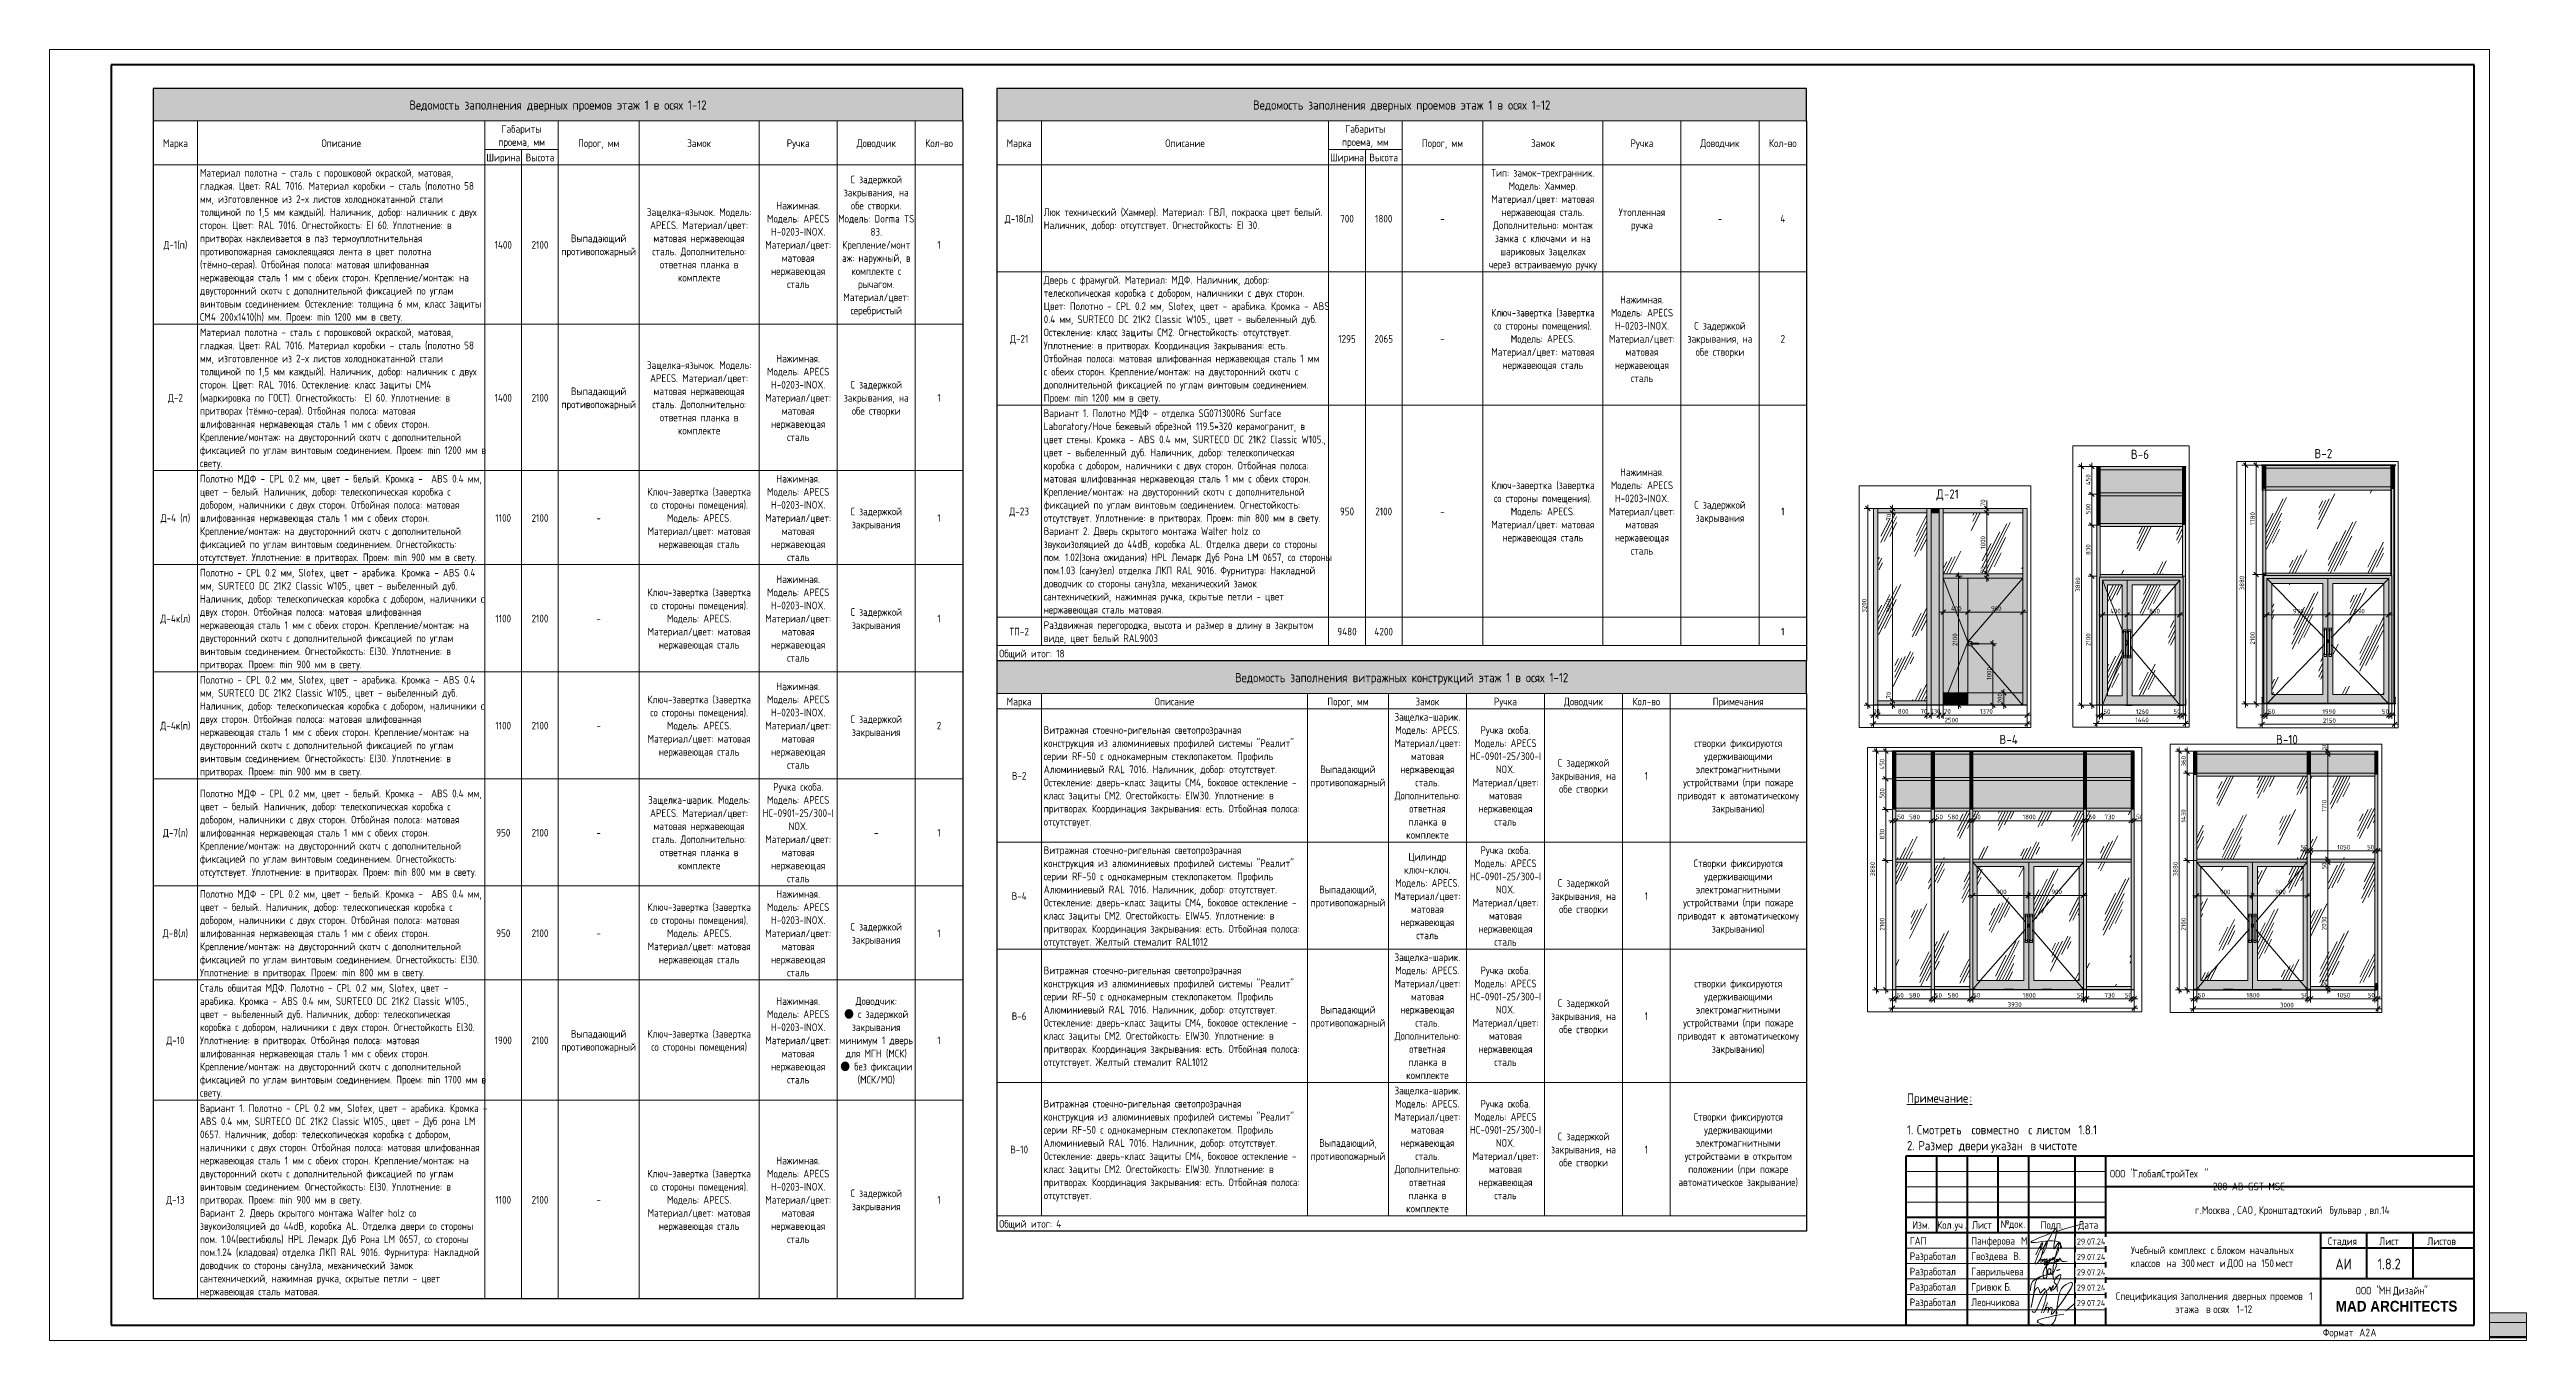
# Paper-space layout 'Layout1' of a CAD drawing. Header units: millimetres. Extents: x -794 to 12, y 0 to 420.
# The model-space entities are those that its viewports show. They can reach past a viewport. Long polylines and large blocks are cut down to what shows.
import ezdxf

# ---------------------------------------------------------------- set-up
doc = ezdxf.new("R2010")
doc.units = ezdxf.units.MM
doc.linetypes.add('ADSK_Штрих_ш2 п1', pattern=[150, 100, -50])
doc.linetypes.add('Скрыто', pattern=[7.14375, 4.7625, -2.38125])
for name, color, linetype, lineweight in [('A-ANNO-DIMS', 7, 'Continuous', 9), ('A-ANNO-DIMS-50', 7, 'Continuous', 9), ('A-ANNO-NOTE', 7, 'Continuous', 9), ('A-DETL', 7, 'Continuous', 9), ('A-DETL-1', 7, 'ADSK_Штрих_ш2 п1', 9), ('A-DOOR-1', 7, 'Continuous', 9), ('A-FLOR', 7, 'Continuous', 9), ('A-GENM', 7, 'Continuous', 9), ('A-GLAZ-CURT', 7, 'Continuous', 9), ('A-GLAZ-CWMG', 7, 'Continuous', 9), ('A-WALL-PATT', 7, 'Continuous', 9), ('G-ANNO-LEGN', 7, 'Continuous', 9), ('G-ANNO-SCHD', 7, 'Continuous', 9), ('G-ANNO-TEXT', 7, 'Continuous', 9), ('G-ANNO-TTLB', 7, 'Скрыто', 9), ('I-WALL', 7, 'Continuous', 9), ('Ограждение', 7, 'Continuous', 9), ('Поручни', 7, 'Continuous', 9)]:
    doc.layers.add(name, color=color, linetype=linetype, lineweight=lineweight)
for name, color, linetype, lineweight, true_color in [('A-DETL-GENF-1', 7, 'Continuous', 9, 0xeeeeee), ('A-DOOR-GLAZ', 7, 'Continuous', 9, 0x8080ff), ('A-FLOR-1', 7, 'Continuous', 9, 0x787878), ('A-FLOR-FNSH-1', 7, 'Continuous', 25, 0x3c3c3c), ('A-FLOR-FNSH-2', 7, 'Continuous', 35, 0x3c3c3c)]:
    doc.layers.add(name, color=color, linetype=linetype, lineweight=lineweight, true_color=true_color)
doc.layers.add('G-ANNO-NPLT', color=7, linetype='Continuous', plot=False)
doc.styles.add('Arial_B', font='', dxfattribs={"width": 0.9, "height": 3.5})
doc.styles.add('GOST Common', font='GOST_Common.ttf', dxfattribs={"width": 0.9, "height": 150})
doc.styles.add('GOST Common_1', font='GOST_Common.ttf', dxfattribs={"width": 0.9, "height": 2.5})
doc.styles.add('GOST Common_2', font='GOST_Common.ttf', dxfattribs={"width": 0.9, "height": 3.5})
doc.styles.add('GOST Common_3', font='GOST_Common.ttf', dxfattribs={"width": 0.9, "height": 2})
doc.styles.add('GOST Common_4', font='GOST_Common.ttf', dxfattribs={"width": 0.9, "height": 3})
doc.styles.add('GOST Common_B', font='', dxfattribs={"width": 0.9, "height": 3})
doc.styles.add('ISOCPEUR', font='isocpeur.ttf', dxfattribs={"width": 0.9, "height": 75})
doc.styles.get('Arial_B').set_extended_font_data('Arial', bold=True)
doc.styles.get('GOST Common_B').set_extended_font_data('GOST Common', bold=True)
doc.dimstyles.new('ISO-1_5', dxfattribs={"dimscale": 304.8, "dimtxt": 74.698588, "dimasz": 0.246063, "dimexe": 0.19685, "dimexo": 0, "dimgap": 0, "dimtad": 1, "dimdec": 0, "dimrnd": 10, "dimzin": 0, "dimdsep": 46, "dimtxsty": 'ISOCPEUR', "dimblk1": 'OBLIQUE', "dimblk2": 'OBLIQUE', "dimsah": 1, "dimcen": 0.09, "dimdle": 0.19685, "dimazin": 0, "dimtfac": 1, "dimtdec": 4, "dimtix": 1, "dimtmove": 0, "dimatfit": 3, "dimfxl": 1, "dimtvp": 1, "dimtolj": 1, "dimtzin": 0, "dimarcsym": 2})
doc.dimstyles.new('ISO-1_5_1', dxfattribs={"dimscale": 304.8, "dimtxt": 74.698588, "dimasz": 0.246063, "dimexe": 0.19685, "dimexo": 0, "dimgap": 0, "dimtad": 1, "dimdec": 0, "dimrnd": 10, "dimzin": 0, "dimdsep": 46, "dimtxsty": 'ISOCPEUR', "dimblk1": 'OBLIQUE', "dimblk2": 'OBLIQUE', "dimsah": 1, "dimcen": 0.09, "dimdle": 0.19685, "dimazin": 0, "dimtfac": 1, "dimtdec": 4, "dimtix": 1, "dimtmove": 1, "dimatfit": 3, "dimfxl": 1, "dimtvp": 1, "dimtolj": 1, "dimtzin": 0, "dimarcsym": 2})
pattern_1 = [(63.435, (-23373.8, 63.5), (-511.17, 1533.5), [635, -381, 635, -381, -807.8]), (63.435, (-23373.8, 63.5), (-511.17, 1533.5), [-2032, 254, -553.8]), (63.435, (-23405.6, 95.2), (-511.17, 1533.5), [508, -635, 381, -381, -934.8]), (63.435, (-23405.6, 95.2), (-511.17, 1533.5), [-1905, 444.5, -490.3]), (63.435, (-23405.6, 190.5), (-511.17, 1533.5), [381, -762, 254, -381, -1061.8]), (63.435, (-23405.6, 190.5), (-511.17, 1533.5), [-1778, 571.5, -490.3]), (63.435, (-23310.3, 95.2), (-511.17, 1533.5), [381, -762, 317.5, -12809.3]), (63.435, (-23215, 190.5), (-511.17, 1533.5), [190.5, -952.5, 127, -12999.8]), (63.435, (-23373.8, 349.2), (-511.17, 1533.5), [127, -952.5, 127, -508, -1125.3]), (63.435, (-23373.8, 349.2), (-511.17, 1533.5), [-1714.5, 317.5, -807.8]), (63.435, (-22802.3, 254), (-511.17, 1533.5), [635, -952.5, 762, -503]), (63.435, (-22802.3, 158.8), (-511.17, 1533.5), [889, -635, 952.5, -376]), (63.435, (-22738.8, 190.5), (-511.17, 1533.5), [1016, -508, 762, -553.8]), (63.435, (-22643.6, 285.8), (-511.17, 1533.5), [635, -889, 508, -807.8]), (63.435, (-22738.8, 476.2), (-511.17, 1533.5), [317.5, -1270, 381, -871.3]), (63.435, (-22548.3, 381), (-511.17, 1533.5), [254, -1270, 254, -1061.8])]
pattern_2 = [(63.435, (-12021.1, 63.5), (-511.17, 1533.5), [635, -381, 635, -381, -807.8]), (63.435, (-12021.1, 63.5), (-511.17, 1533.5), [-2032, 254, -553.8]), (63.435, (-12052.9, 95.2), (-511.17, 1533.5), [508, -635, 381, -381, -934.8]), (63.435, (-12052.9, 95.2), (-511.17, 1533.5), [-1905, 444.5, -490.3]), (63.435, (-12052.9, 190.5), (-511.17, 1533.5), [381, -762, 254, -381, -1061.8]), (63.435, (-12052.9, 190.5), (-511.17, 1533.5), [-1778, 571.5, -490.3]), (63.435, (-11957.6, 95.2), (-511.17, 1533.5), [381, -762, 317.5, -12809.3]), (63.435, (-11862.4, 190.5), (-511.17, 1533.5), [190.5, -952.5, 127, -12999.8]), (63.435, (-12021.1, 349.2), (-511.17, 1533.5), [127, -952.5, 127, -508, -1125.3]), (63.435, (-12021.1, 349.2), (-511.17, 1533.5), [-1714.5, 317.5, -807.8]), (63.435, (-11449.6, 254), (-511.17, 1533.5), [635, -952.5, 762, -503]), (63.435, (-11449.6, 158.8), (-511.17, 1533.5), [889, -635, 952.5, -376]), (63.435, (-11386.1, 190.5), (-511.17, 1533.5), [1016, -508, 762, -553.8]), (63.435, (-11290.9, 285.8), (-511.17, 1533.5), [635, -889, 508, -807.8]), (63.435, (-11386.1, 476.2), (-511.17, 1533.5), [317.5, -1270, 381, -871.3]), (63.435, (-11195.6, 381), (-511.17, 1533.5), [254, -1270, 254, -1061.8])]
pattern_3 = [(63.435, (-15626.8, 63.5), (-511.17, 1533.5), [635, -381, 635, -381, -807.81]), (63.435, (-15626.8, 63.5), (-511.17, 1533.5), [-2032, 254, -553.8]), (63.435, (-15658.5, 95.2), (-511.17, 1533.5), [508, -635, 381, -381, -934.81]), (63.435, (-15658.5, 95.2), (-511.17, 1533.5), [-1905, 444.5, -490.3]), (63.435, (-15658.5, 190.5), (-511.17, 1533.5), [381, -762, 254, -381, -1061.81]), (63.435, (-15658.5, 190.5), (-511.17, 1533.5), [-1778, 571.5, -490.3]), (63.435, (-15563.3, 95.2), (-511.17, 1533.5), [381, -762, 317.5, -12809.3]), (63.435, (-15468, 190.5), (-511.17, 1533.5), [190.5, -952.5, 127, -12999.8]), (63.435, (-15626.8, 349.2), (-511.17, 1533.5), [127, -952.5, 127, -508, -1125.31]), (63.435, (-15626.8, 349.2), (-511.17, 1533.5), [-1714.5, 317.5, -807.8]), (63.435, (-15055.3, 254), (-511.17, 1533.5), [635, -952.5, 762, -503.01]), (63.435, (-15055.3, 158.8), (-511.17, 1533.5), [889, -635, 952.5, -376.01]), (63.435, (-14991.8, 190.5), (-511.17, 1533.5), [1016, -508, 762, -553.81]), (63.435, (-14896.5, 285.8), (-511.17, 1533.5), [635, -889, 508, -807.81]), (63.435, (-14991.8, 476.2), (-511.17, 1533.5), [317.5, -1270, 381, -871.31]), (63.435, (-14801.3, 381), (-511.17, 1533.5), [254, -1270, 254, -1061.81])]
pattern_4 = [(63.435, (-9237.7, 63.5), (-511.17, 1533.5), [635, -381, 635, -381, -807.8]), (63.435, (-9237.7, 63.5), (-511.17, 1533.5), [-2032, 254, -553.8]), (63.435, (-9269.5, 95.2), (-511.17, 1533.5), [508, -635, 381, -381, -934.8]), (63.435, (-9269.5, 95.2), (-511.17, 1533.5), [-1905, 444.5, -490.3]), (63.435, (-9269.5, 190.5), (-511.17, 1533.5), [381, -762, 254, -381, -1061.8]), (63.435, (-9269.5, 190.5), (-511.17, 1533.5), [-1778, 571.5, -490.3]), (63.435, (-9174.2, 95.2), (-511.17, 1533.5), [381, -762, 317.5, -12809.3]), (63.435, (-9079, 190.5), (-511.17, 1533.5), [190.5, -952.5, 127, -12999.8]), (63.435, (-9237.7, 349.2), (-511.17, 1533.5), [127, -952.5, 127, -508, -1125.3]), (63.435, (-9237.7, 349.2), (-511.17, 1533.5), [-1714.5, 317.5, -807.8]), (63.435, (-8666.2, 254), (-511.17, 1533.5), [635, -952.5, 762, -503]), (63.435, (-8666.2, 158.8), (-511.17, 1533.5), [889, -635, 952.5, -376]), (63.435, (-8602.7, 190.5), (-511.17, 1533.5), [1016, -508, 762, -553.8]), (63.435, (-8507.5, 285.8), (-511.17, 1533.5), [635, -889, 508, -807.8]), (63.435, (-8602.7, 476.2), (-511.17, 1533.5), [317.5, -1270, 381, -871.3]), (63.435, (-8412.2, 381), (-511.17, 1533.5), [254, -1270, 254, -1061.8])]
pattern_5 = [(63.435, (-10053.1, 63.5), (-511.17, 1533.5), [635, -381, 635, -381, -807.8]), (63.435, (-10053.1, 63.5), (-511.17, 1533.5), [-2032, 254, -553.8]), (63.435, (-10084.9, 95.2), (-511.17, 1533.5), [508, -635, 381, -381, -934.8]), (63.435, (-10084.9, 95.2), (-511.17, 1533.5), [-1905, 444.5, -490.3]), (63.435, (-10084.9, 190.5), (-511.17, 1533.5), [381, -762, 254, -381, -1061.8]), (63.435, (-10084.9, 190.5), (-511.17, 1533.5), [-1778, 571.5, -490.3]), (63.435, (-9989.6, 95.2), (-511.17, 1533.5), [381, -762, 317.5, -12809.3]), (63.435, (-9894.4, 190.5), (-511.17, 1533.5), [190.5, -952.5, 127, -12999.8]), (63.435, (-10053.1, 349.2), (-511.17, 1533.5), [127, -952.5, 127, -508, -1125.3]), (63.435, (-10053.1, 349.2), (-511.17, 1533.5), [-1714.5, 317.5, -807.8]), (63.435, (-9481.6, 254), (-511.17, 1533.5), [635, -952.5, 762, -503]), (63.435, (-9481.6, 158.8), (-511.17, 1533.5), [889, -635, 952.5, -376]), (63.435, (-9418.1, 190.5), (-511.17, 1533.5), [1016, -508, 762, -553.8]), (63.435, (-9322.9, 285.8), (-511.17, 1533.5), [635, -889, 508, -807.8]), (63.435, (-9418.1, 476.2), (-511.17, 1533.5), [317.5, -1270, 381, -871.3]), (63.435, (-9227.6, 381), (-511.17, 1533.5), [254, -1270, 254, -1061.8])]

psp = doc.layouts.get("Layout1")

# ---------------------------------------------------------------- texts
at = {"layer": 'G-ANNO-SCHD', "line_spacing_factor": 1.022761}
for s, insert, char_height, width, attachment_point, style in [('Ведомость заполнения дверных проемов этаж 1 в осях 1-12', (-628.55, 403.44), 3, 115.8137, 2, 'GOST Common_4'), ('Ведомость заполнения дверных проемов этаж 1 в осях 1-12', (-353.99, 403.44), 3, 115.8137, 2, 'GOST Common_4'), ('Габариты\\Pпроема, мм', (-640.39, 395.42), 2.5, 17.9214, 2, 'GOST Common_1'), ('Габариты\\Pпроема, мм', (-365.83, 395.42), 2.5, 17.9214, 2, 'GOST Common_1'), ('Марка', (-753.04, 390.78), 2.5, 10.4391, 2, 'GOST Common_1'), ('Описание', (-699.07, 390.78), 2.5, 15.2664, 2, 'GOST Common_1'), ('Порог, мм', (-615.3, 390.78), 2.5, 15.7793, 2, 'GOST Common_1'), ('Замок', (-582.62, 390.78), 2.5, 10.0469, 2, 'GOST Common_1'), ('Ручка', (-550.38, 390.78), 2.5, 9.896, 2, 'GOST Common_1'), ('Доводчик', (-524.98, 390.78), 2.5, 15.5078, 2, 'GOST Common_1'), ('Кол-во', (-504.55, 390.78), 2.5, 11.4951, 2, 'GOST Common_1'), ('Марка', (-478.48, 390.78), 2.5, 10.4391, 2, 'GOST Common_1'), ('Описание', (-424.51, 390.78), 2.5, 15.2664, 2, 'GOST Common_1'), ('Порог, мм', (-340.74, 390.78), 2.5, 15.7793, 2, 'GOST Common_1'), ('Замок', (-308.06, 390.78), 2.5, 10.0469, 2, 'GOST Common_1'), ('Ручка', (-275.82, 390.78), 2.5, 9.896, 2, 'GOST Common_1'), ('Доводчик', (-250.42, 390.78), 2.5, 15.5078, 2, 'GOST Common_1'), ('Кол-во', (-229.99, 390.78), 2.5, 11.4951, 2, 'GOST Common_1'), ('Материал полотна - сталь с порошковой окраской, матовая,\\Pгладкая. Цвет: RAL 7016. Материал коробки – сталь (полотно 58\\Pмм, изготовленное из 2-х листов холоднокатанной стали\\Pтолщиной по 1,5 мм каждый). Наличник, добор: наличник с двух\\Pсторон. Цвет: RAL 7016. Огнестойкость: EI 60. Уплотнение: в\\Pпритворах наклеивается в паз термоуплотнительная\\Pпротивопожарная самоклеящаяся лента в цвет полотна\\P(тёмно-серая). Отбойная полоса: матовая шлифованная\\Pнержавеющая сталь 1 мм с обеих сторон. Крепление/монтаж: на\\Pдвусторонний скотч с дополнительной фиксацией по углам\\Pвинтовым соединением. Остекление: толщина 6 мм, класс защиты\\PСМ4 200x1410(h) мм. Проем: min 1200 мм в свету.', (-745.05, 381.13), 2.5, 108.0716, 1, 'GOST Common_1'), ('Ширина', (-646.36, 386.14), 2.5, 12.3097, 2, 'GOST Common_1'), ('Высота', (-634.4, 386.14), 2.5, 12.3398, 2, 'GOST Common_1'), ('С задержкой\\Pзакрывания, на\\Pобе створки.\\PМодель: Dorma TS\\P83.\\PКрепление/монт\\Pаж: наружный, в\\Pкомплекте с\\Pрычагом.\\PМатериал/цвет:\\Pсеребристый', (-524.98, 379), 2.5, 28.6622, 2, 'GOST Common_1'), ('Ширина', (-371.8, 386.14), 2.5, 12.3097, 2, 'GOST Common_1'), ('Высота', (-359.85, 386.14), 2.5, 12.3398, 2, 'GOST Common_1'), ('Тип: замок-трехгранник.\\PМодель: Хаммер.\\PМатериал/цвет: матовая\\Pнержавеющая сталь.\\PДополнительно: монтаж\\Pзамка с ключами и на\\Pшариковых защелках\\Pчерез встраиваемую ручку', (-308.06, 381.13), 2.5, 44.4415, 2, 'GOST Common_1'), ('Защелка-язычок. Модель:\\PAPECS. Материал/цвет:\\Pматовая нержавеющая\\Pсталь. Дополнительно:\\Pответная планка в\\Pкомплекте', (-582.62, 368.35), 2.5, 42.1787, 2, 'GOST Common_1'), ('Нажимная.\\PМодель: APECS\\PH-0203-INOX.\\PМатериал/цвет:\\Pматовая\\Pнержавеющая\\Pсталь', (-550.38, 370.48), 2.5, 27.5761, 2, 'GOST Common_1'), ('Д-18(л)', (-478.48, 366.22), 2.5, 11.5554, 2, 'GOST Common_1'), ('Люк технический (Хаммер). Материал: ГВЛ, покраска цвет белый.\\PНаличник, добор: отсутствует. Огнестойкость: EI 30.', (-470.49, 368.35), 2.5, 107.8001, 1, 'GOST Common_1'), ('700', (-371.8, 366.22), 2.5, 5.6118, 2, 'GOST Common_1'), ('1800', (-359.85, 366.22), 2.5, 6.9694, 2, 'GOST Common_1'), ('\\fGOST Common|b0|i0|c204|p34|;\\W.9;-', (-340.74, 366.22), 2.5, 1.8706, 2, 'GOST Common_1'), ('Утопленная\\Pручка', (-275.82, 368.35), 2.5, 19.792, 2, 'GOST Common_1'), ('\\fGOST Common|b0|i0|c204|p34|;\\W.9;-', (-250.42, 366.22), 2.5, 1.8706, 2, 'GOST Common_1'), ('\\fGOST Common|b0|i0|c204|p34|;\\W.9;4', (-229.99, 366.22), 2.5, 2.1421, 2, 'GOST Common_1'), ('Д-1(п)', (-753.04, 357.7), 2.5, 9.6848, 2, 'GOST Common_1'), ('1400', (-646.36, 357.7), 2.5, 7.241, 2, 'GOST Common_1'), ('2100', (-634.4, 357.7), 2.5, 6.9694, 2, 'GOST Common_1'), ('Выпадающий\\Pпротивопожарный', (-615.3, 359.83), 2.5, 29.688, 2, 'GOST Common_1'), ('\\fGOST Common|b0|i0|c204|p34|;\\W.9;1', (-504.55, 357.7), 2.5, 1.3577, 2, 'GOST Common_1'), ('Дверь с фрамугой. Материал: МДФ. Наличник, добор:\\Pтелескопическая коробка с добором, наличники с двух сторон.\\PЦвет: Полотно - CPL 0.2 мм, Slotex, цвет - арабика. Кромка - ABS\\P0.4 мм, SURTECO DC 21K2 Classic W105., цвет - выбеленный дуб.\\PОстекление: класс защиты СМ2. Огнестойкость: отсутствует.\\PУплотнение: в притворах. Координация закрывания: есть.\\PОтбойная полоса: матовая шлифованная нержавеющая сталь 1 мм\\Pс обеих сторон. Крепление/монтаж: на двусторонний скотч с\\Pдополнительной фиксацией по углам винтовым соединением.\\PПроем: min 1200 мм в свету.', (-470.49, 346.29), 2.5, 109.7914, 1, 'GOST Common_1'), ('Нажимная.\\PМодель: APECS\\PH-0203-INOX.\\PМатериал/цвет:\\Pматовая\\Pнержавеющая\\Pсталь', (-275.82, 339.9), 2.5, 27.5761, 2, 'GOST Common_1'), ('Ключ-завертка (завертка\\Pсо стороны помещения).\\PМодель: APECS.\\PМатериал/цвет: матовая\\Pнержавеющая сталь', (-308.06, 335.64), 2.5, 43.9286, 2, 'GOST Common_1'), ('С задержкой\\Pзакрывания, на\\Pобе створки', (-250.42, 331.38), 2.5, 25.2831, 2, 'GOST Common_1'), ('Материал полотна - сталь с порошковой окраской, матовая,\\Pгладкая. Цвет: RAL 7016. Материал коробки – сталь (полотно 58\\Pмм, изготовленное из 2-х листов холоднокатанной стали\\Pтолщиной по 1,5 мм каждый). Наличник, добор: наличник с двух\\Pсторон. Цвет: RAL 7016. Остекление: класс защиты СМ4\\P(маркировка по ГОСТ). Огнестойкость:  EI 60. Уплотнение: в\\Pпритворах (тёмно-серая). Отбойная полоса: матовая\\Pшлифованная нержавеющая сталь 1 мм с обеих сторон.\\PКрепление/монтаж: на двусторонний скотч с дополнительной\\Pфиксацией по углам винтовым соединением. Проем: min 1200 мм в\\Pсвету.', (-745.05, 329.25), 2.5, 106.6838, 1, 'GOST Common_1'), ('Д-21', (-478.48, 327.11), 2.5, 7.5125, 2, 'GOST Common_1'), ('1295', (-371.8, 327.11), 2.5, 6.9694, 2, 'GOST Common_1'), ('2065', (-359.85, 327.11), 2.5, 7.4823, 2, 'GOST Common_1'), ('\\fGOST Common|b0|i0|c204|p34|;\\W.9;-', (-340.74, 327.11), 2.5, 1.8706, 2, 'GOST Common_1'), ('\\fGOST Common|b0|i0|c204|p34|;\\W.9;2', (-229.99, 327.11), 2.5, 1.8706, 2, 'GOST Common_1'), ('Защелка-язычок. Модель:\\PAPECS. Материал/цвет:\\Pматовая нержавеющая\\Pсталь. Дополнительно:\\Pответная планка в\\Pкомплекте', (-582.62, 318.59), 2.5, 42.1787, 2, 'GOST Common_1'), ('Нажимная.\\PМодель: APECS\\PH-0203-INOX.\\PМатериал/цвет:\\Pматовая\\Pнержавеющая\\Pсталь', (-550.38, 320.72), 2.5, 27.5761, 2, 'GOST Common_1'), ('Д-2', (-753.04, 307.94), 2.5, 6.1548, 2, 'GOST Common_1'), ('1400', (-646.36, 307.94), 2.5, 7.241, 2, 'GOST Common_1'), ('2100', (-634.4, 307.94), 2.5, 6.9694, 2, 'GOST Common_1'), ('Выпадающий\\Pпротивопожарный', (-615.3, 310.07), 2.5, 29.688, 2, 'GOST Common_1'), ('С задержкой\\Pзакрывания, на\\Pобе створки', (-524.98, 312.2), 2.5, 25.2831, 2, 'GOST Common_1'), ('\\fGOST Common|b0|i0|c204|p34|;\\W.9;1', (-504.55, 307.94), 2.5, 1.3577, 2, 'GOST Common_1'), ('Вариант 1. Полотно МДФ - отделка SG071300R6 Surface\\PLaboratory/Ноче бежевый обрезной 119.5*320 керамогранит, в\\Pцвет стены. Кромка - ABS 0.4 мм, SURTECO DC 21K2 Classic W105.,\\Pцвет - выбеленный дуб. Наличник, добор: телескопическая\\Pкоробка с добором, наличники с двух сторон. Отбойная полоса:\\Pматовая шлифованная нержавеющая сталь 1 мм с обеих сторон.\\PКрепление/монтаж: на двусторонний скотч с дополнительной\\Pфиксацией по углам винтовым соединением. Огнестойкость:\\Pотсутствует. Уплотнение: в притворах. Проем: min 800 мм в свету.\\PВариант 2. Дверь скрытого монтажа Walter holz со\\Pзвукоизоляцией до 44dB, коробка AL. Отделка двери со стороны\\Pпом. 1.02(зона ожидания) HPL Лемарк Дуб Рона LM 0657, со стороны\\Pпом.1.03 (санузел) отделка ЛКП RAL 9016. Фурнитура: Накладной\\Pдоводчик со стороны санузла, механический замок\\Pсантехнический, нажимная ручка, скрытые петли - цвет\\Pнержавеющая сталь матовая.', (-470.49, 302.93), 2.5, 110.2137, 1, 'GOST Common_1'), ('Нажимная.\\PМодель: APECS\\PH-0203-INOX.\\PМатериал/цвет:\\Pматовая\\Pнержавеющая\\Pсталь', (-275.82, 283.75), 2.5, 27.5761, 2, 'GOST Common_1'), ('Полотно МДФ - CPL 0.2 мм, цвет - белый. Кромка -  ABS 0.4 мм,\\Pцвет – белый. Наличник, добор: телескопическая коробка с\\Pдобором, наличники с двух сторон. Отбойная полоса: матовая\\Pшлифованная нержавеющая сталь 1 мм с обеих сторон.\\PКрепление/монтаж: на двусторонний скотч с дополнительной\\Pфиксацией по углам винтовым соединением. Огнестойкость:\\Pотсутствует. Уплотнение: в притворах. Проем: min 900 мм в свету.', (-745.05, 281.62), 2.5, 110.2137, 1, 'GOST Common_1'), ('Ключ-завертка (завертка\\Pсо стороны помещения).\\PМодель: APECS.\\PМатериал/цвет: матовая\\Pнержавеющая сталь', (-582.62, 277.36), 2.5, 43.9286, 2, 'GOST Common_1'), ('Нажимная.\\PМодель: APECS\\PH-0203-INOX.\\PМатериал/цвет:\\Pматовая\\Pнержавеющая\\Pсталь', (-550.38, 281.62), 2.5, 27.5761, 2, 'GOST Common_1'), ('Ключ-завертка (завертка\\Pсо стороны помещения).\\PМодель: APECS.\\PМатериал/цвет: матовая\\Pнержавеющая сталь', (-308.06, 279.49), 2.5, 43.9286, 2, 'GOST Common_1'), ('Д-4 (п)', (-753.04, 268.83), 2.5, 11.4045, 2, 'GOST Common_1'), ('1100', (-646.36, 268.83), 2.5, 6.4565, 2, 'GOST Common_1'), ('2100', (-634.4, 268.83), 2.5, 6.9694, 2, 'GOST Common_1'), ('\\fGOST Common|b0|i0|c204|p34|;\\W.9;-', (-615.3, 268.83), 2.5, 1.8706, 2, 'GOST Common_1'), ('С задержкой\\Pзакрывания', (-524.98, 270.97), 2.5, 20.3351, 2, 'GOST Common_1'), ('\\fGOST Common|b0|i0|c204|p34|;\\W.9;1', (-504.55, 268.83), 2.5, 1.3577, 2, 'GOST Common_1'), ('Д-23', (-478.48, 270.97), 2.5, 8.0254, 2, 'GOST Common_1'), ('950', (-371.8, 270.97), 2.5, 5.6118, 2, 'GOST Common_1'), ('2100', (-359.85, 270.97), 2.5, 6.9694, 2, 'GOST Common_1'), ('\\fGOST Common|b0|i0|c204|p34|;\\W.9;-', (-340.74, 270.97), 2.5, 1.8706, 2, 'GOST Common_1'), ('С задержкой\\Pзакрывания', (-250.42, 273.1), 2.5, 20.3351, 2, 'GOST Common_1'), ('\\fGOST Common|b0|i0|c204|p34|;\\W.9;1', (-229.99, 270.97), 2.5, 1.3577, 2, 'GOST Common_1'), ('Полотно - CPL 0.2 мм, Slotex, цвет - арабика. Кромка - ABS 0.4\\Pмм, SURTECO DC 21K2 Classic W105., цвет - выбеленный дуб.\\PНаличник, добор: телескопическая коробка с добором, наличники с\\Pдвух сторон. Отбойная полоса: матовая шлифованная\\Pнержавеющая сталь 1 мм с обеих сторон. Крепление/монтаж: на\\Pдвусторонний скотч с дополнительной фиксацией по углам\\Pвинтовым соединением. Огнестойкость: El30. Уплотнение: в\\Pпритворах. Проем: min 900 мм в свету.', (-745.05, 251.04), 2.5, 109.5802, 1, 'GOST Common_1'), ('Ключ-завертка (завертка\\Pсо стороны помещения).\\PМодель: APECS.\\PМатериал/цвет: матовая\\Pнержавеющая сталь', (-582.62, 244.65), 2.5, 43.9286, 2, 'GOST Common_1'), ('Нажимная.\\PМодель: APECS\\PH-0203-INOX.\\PМатериал/цвет:\\Pматовая\\Pнержавеющая\\Pсталь', (-550.38, 248.91), 2.5, 27.5761, 2, 'GOST Common_1'), ('Д-4к(л)', (-753.04, 236.12), 2.5, 12.3398, 2, 'GOST Common_1'), ('1100', (-646.36, 236.12), 2.5, 6.4565, 2, 'GOST Common_1'), ('2100', (-634.4, 236.12), 2.5, 6.9694, 2, 'GOST Common_1'), ('\\fGOST Common|b0|i0|c204|p34|;\\W.9;-', (-615.3, 236.12), 2.5, 1.8706, 2, 'GOST Common_1'), ('С задержкой\\Pзакрывания', (-524.98, 238.25), 2.5, 20.3351, 2, 'GOST Common_1'), ('\\fGOST Common|b0|i0|c204|p34|;\\W.9;1', (-504.55, 236.12), 2.5, 1.3577, 2, 'GOST Common_1'), ('Раздвижная перегородка, высота и размер в длину в закрытом\\Pвиде, цвет белый RAL9003', (-470.49, 233.99), 2.5, 104.0891, 1, 'GOST Common_1'), ('ТП-2', (-478.48, 231.86), 2.5, 8.0254, 2, 'GOST Common_1'), ('9480', (-371.8, 231.86), 2.5, 7.7539, 2, 'GOST Common_1'), ('4200', (-359.85, 231.86), 2.5, 7.7539, 2, 'GOST Common_1'), ('\\fGOST Common|b0|i0|c204|p34|;\\W.9;1', (-229.99, 231.86), 2.5, 1.3577, 2, 'GOST Common_1'), ('Общий итог: 18', (-484.97, 224.72), 2.5, 24.378, 1, 'GOST Common_1'), ('Полотно - CPL 0.2 мм, Slotex, цвет - арабика. Кромка - ABS 0.4\\Pмм, SURTECO DC 21K2 Classic W105., цвет - выбеленный дуб.\\PНаличник, добор: телескопическая коробка с добором, наличники с\\Pдвух сторон. Отбойная полоса: матовая шлифованная\\Pнержавеющая сталь 1 мм с обеих сторон. Крепление/монтаж: на\\Pдвусторонний скотч с дополнительной фиксацией по углам\\Pвинтовым соединением. Огнестойкость: El30. Уплотнение: в\\Pпритворах. Проем: min 900 мм в свету.', (-745.05, 216.2), 2.5, 109.5802, 1, 'GOST Common_1'), ('Ключ-завертка (завертка\\Pсо стороны помещения).\\PМодель: APECS.\\PМатериал/цвет: матовая\\Pнержавеющая сталь', (-582.62, 209.8), 2.5, 43.9286, 2, 'GOST Common_1'), ('Нажимная.\\PМодель: APECS\\PH-0203-INOX.\\PМатериал/цвет:\\Pматовая\\Pнержавеющая\\Pсталь', (-550.38, 214.07), 2.5, 27.5761, 2, 'GOST Common_1'), ('Ведомость заполнения витражных конструкций этаж 1 в осях 1-12', (-354.02, 217.15), 3, 131.2725, 2, 'GOST Common_4'), ('Д-4к(п)', (-753.04, 201.28), 2.5, 12.3398, 2, 'GOST Common_1'), ('С задержкой\\Pзакрывания', (-524.98, 203.41), 2.5, 20.3351, 2, 'GOST Common_1'), ('Марка', (-478.48, 209.12), 2.5, 10.4391, 2, 'GOST Common_1'), ('Описание', (-427.93, 209.12), 2.5, 15.2664, 2, 'GOST Common_1'), ('Порог, мм', (-371.48, 209.12), 2.5, 15.7793, 2, 'GOST Common_1'), ('Защелка-шарик.\\PМодель: APECS.\\PМатериал/цвет:\\Pматовая\\Pнержавеющая\\Pсталь.\\PДополнительно:\\Pответная\\Pпланка в\\Pкомплекте', (-345.64, 204.11), 2.5, 27.5761, 2, 'GOST Common_1'), ('Замок', (-345.64, 209.12), 2.5, 10.0469, 2, 'GOST Common_1'), ('Ручка', (-320.24, 209.12), 2.5, 9.896, 2, 'GOST Common_1'), ('Доводчик', (-294.84, 209.12), 2.5, 15.5078, 2, 'GOST Common_1'), ('Кол-во', (-274.41, 209.12), 2.5, 11.4951, 2, 'GOST Common_1'), ('Примечания', (-244.49, 209.12), 2.5, 19.5205, 2, 'GOST Common_1'), ('1100', (-646.36, 201.28), 2.5, 6.4565, 2, 'GOST Common_1'), ('2100', (-634.4, 201.28), 2.5, 6.9694, 2, 'GOST Common_1'), ('\\fGOST Common|b0|i0|c204|p34|;\\W.9;-', (-615.3, 201.28), 2.5, 1.8706, 2, 'GOST Common_1'), ('\\fGOST Common|b0|i0|c204|p34|;\\W.9;2', (-504.55, 201.28), 2.5, 1.8706, 2, 'GOST Common_1'), ('Витражная стоечно-ригельная светопрозрачная\\Pконструкция из алюминиевых профилей системы "Реалит"\\Pсерии RF-50 с однокамерным стеклопакетом. Профиль\\PАлюминиевый RAL 7016. Наличник, добор: отсутствует.\\PОстекление: дверь-класс защиты СМ4, боковое остекление -\\Pкласс защиты СМ2. Огестойкость: ЕIW30. Уплотнение: в\\Pпритворах. Координация закрывания: есть. Отбойная полоса:\\Pотсутствует.', (-470.49, 199.85), 2.5, 101.4642, 1, 'GOST Common_1'), ('Ручка скоба.\\PМодель: APECS\\PHC-0901-25/300-I\\PNOX.\\PМатериал/цвет:\\Pматовая\\Pнержавеющая\\Pсталь', (-320.24, 199.85), 2.5, 28.632, 2, 'GOST Common_1'), ('створки фиксируются\\Pудерживающими\\Pэлектромагнитными\\Pустройствами (при пожаре\\Pприводят к автоматическому\\Pзакрыванию)', (-244.49, 195.59), 2.5, 49.2387, 2, 'GOST Common_1'), ('Выпадающий\\Pпротивопожарный', (-371.48, 187.07), 2.5, 29.688, 2, 'GOST Common_1'), ('С задержкой\\Pзакрывания, на\\Pобе створки', (-294.84, 189.2), 2.5, 25.2831, 2, 'GOST Common_1'), ('Полотно МДФ - CPL 0.2 мм, цвет - белый. Кромка -  ABS 0.4 мм,\\Pцвет – белый. Наличник, добор: телескопическая коробка с\\Pдобором, наличники с двух сторон. Отбойная полоса: матовая\\Pшлифованная нержавеющая сталь 1 мм с обеих сторон.\\PКрепление/монтаж: на двусторонний скотч с дополнительной\\Pфиксацией по углам винтовым соединением. Огнестойкость:\\Pотсутствует. Уплотнение: в притворах. Проем: min 800 мм в свету.', (-745.05, 179.22), 2.5, 110.2137, 1, 'GOST Common_1'), ('Ручка скоба.\\PМодель: APECS\\PHC-0901-25/300-I\\PNOX.\\PМатериал/цвет:\\Pматовая\\Pнержавеющая\\Pсталь', (-550.38, 181.35), 2.5, 28.632, 2, 'GOST Common_1'), ('В-2', (-478.48, 184.94), 2.5, 5.8833, 2, 'GOST Common_1'), ('\\fGOST Common|b0|i0|c204|p34|;\\W.9;1', (-274.41, 184.94), 2.5, 1.3577, 2, 'GOST Common_1'), ('Защелка-шарик. Модель:\\PAPECS. Материал/цвет:\\Pматовая нержавеющая\\Pсталь. Дополнительно:\\Pответная планка в\\Pкомплекте', (-582.62, 177.09), 2.5, 40.9719, 2, 'GOST Common_1'), ('Д-7(л)', (-753.04, 166.44), 2.5, 10.1977, 2, 'GOST Common_1'), ('950', (-646.36, 166.44), 2.5, 5.6118, 2, 'GOST Common_1'), ('2100', (-634.4, 166.44), 2.5, 6.9694, 2, 'GOST Common_1'), ('\\fGOST Common|b0|i0|c204|p34|;\\W.9;-', (-615.3, 166.44), 2.5, 1.8706, 2, 'GOST Common_1'), ('\\fGOST Common|b0|i0|c204|p34|;\\W.9;-', (-524.98, 166.44), 2.5, 1.8706, 2, 'GOST Common_1'), ('\\fGOST Common|b0|i0|c204|p34|;\\W.9;1', (-504.55, 166.44), 2.5, 1.3577, 2, 'GOST Common_1'), ('Витражная стоечно-ригельная светопрозрачная\\Pконструкция из алюминиевых профилей системы "Реалит"\\Pсерии RF-50 с однокамерным стеклопакетом. Профиль\\PАлюминиевый RAL 7016. Наличник, добор: отсутствует.\\PОстекление: дверь-класс защиты СМ4, боковое остекление -\\Pкласс защиты СМ2. Огестойкость: ЕIW45. Уплотнение: в\\Pпритворах. Координация закрывания: есть. Отбойная полоса:\\Pотсутствует. Желтый стемалит RAL1012', (-470.49, 160.75), 2.5, 101.4642, 1, 'GOST Common_1'), ('Цилиндр\\Pключ-ключ.\\PМодель: APECS.\\PМатериал/цвет:\\Pматовая\\Pнержавеющая\\Pсталь', (-345.64, 158.62), 2.5, 27.5761, 2, 'GOST Common_1'), ('Ручка скоба.\\PМодель: APECS\\PHC-0901-25/300-I\\PNOX.\\PМатериал/цвет:\\Pматовая\\Pнержавеющая\\Pсталь', (-320.24, 160.75), 2.5, 28.632, 2, 'GOST Common_1'), ('Створки фиксируются\\Pудерживающими\\Pэлектромагнитными\\Pустройствами (при пожаре\\Pприводят к автоматическому\\Pзакрыванию)', (-244.49, 156.49), 2.5, 49.2387, 2, 'GOST Common_1'), ('Полотно МДФ - CPL 0.2 мм, цвет - белый. Кромка -  ABS 0.4 мм,\\Pцвет – белый.. Наличник, добор: телескопическая коробка с\\Pдобором, наличники с двух сторон. Отбойная полоса: матовая\\Pшлифованная нержавеющая сталь 1 мм с обеих сторон.\\PКрепление/монтаж: на двусторонний скотч с дополнительной\\Pфиксацией по углам винтовым соединением. Огнестойкость: El30.\\PУплотнение: в притворах. Проем: min 800 мм в свету.', (-745.05, 146.51), 2.5, 107.9208, 1, 'GOST Common_1'), ('Нажимная.\\PМодель: APECS\\PH-0203-INOX.\\PМатериал/цвет:\\Pматовая\\Pнержавеющая\\Pсталь', (-550.38, 146.51), 2.5, 27.5761, 2, 'GOST Common_1'), ('В-4', (-478.48, 145.83), 2.5, 6.1548, 2, 'GOST Common_1'), ('Выпадающий,\\Pпротивопожарный', (-371.48, 147.96), 2.5, 29.688, 2, 'GOST Common_1'), ('С задержкой\\Pзакрывания, на\\Pобе створки', (-294.84, 150.09), 2.5, 25.2831, 2, 'GOST Common_1'), ('\\fGOST Common|b0|i0|c204|p34|;\\W.9;1', (-274.41, 145.83), 2.5, 1.3577, 2, 'GOST Common_1'), ('Ключ-завертка (завертка\\Pсо стороны помещения).\\PМодель: APECS.\\PМатериал/цвет: матовая\\Pнержавеющая сталь', (-582.62, 142.25), 2.5, 43.9286, 2, 'GOST Common_1'), ('Д-8(л)', (-753.04, 133.73), 2.5, 10.1977, 2, 'GOST Common_1'), ('950', (-646.36, 133.73), 2.5, 5.6118, 2, 'GOST Common_1'), ('2100', (-634.4, 133.73), 2.5, 6.9694, 2, 'GOST Common_1'), ('\\fGOST Common|b0|i0|c204|p34|;\\W.9;-', (-615.3, 133.73), 2.5, 1.8706, 2, 'GOST Common_1'), ('С задержкой\\Pзакрывания', (-524.98, 135.86), 2.5, 20.3351, 2, 'GOST Common_1'), ('\\fGOST Common|b0|i0|c204|p34|;\\W.9;1', (-504.55, 133.73), 2.5, 1.3577, 2, 'GOST Common_1'), ('Витражная стоечно-ригельная светопрозрачная\\Pконструкция из алюминиевых профилей системы "Реалит"\\Pсерии RF-50 с однокамерным стеклопакетом. Профиль\\PАлюминиевый RAL 7016. Наличник, добор: отсутствует.\\PОстекление: дверь-класс защиты СМ4, боковое остекление -\\Pкласс защиты СМ2. Огестойкость: ЕIW30. Уплотнение: в\\Pпритворах. Координация закрывания: есть. Отбойная полоса:\\Pотсутствует. Желтый стемалит RAL1012', (-470.49, 121.64), 2.5, 101.4642, 1, 'GOST Common_1'), ('Защелка-шарик.\\PМодель: APECS.\\PМатериал/цвет:\\Pматовая\\Pнержавеющая\\Pсталь.\\PДополнительно:\\Pответная\\Pпланка в\\Pкомплекте', (-345.64, 125.91), 2.5, 27.5761, 2, 'GOST Common_1'), ('Ручка скоба.\\PМодель: APECS\\PHC-0901-25/300-I\\PNOX.\\PМатериал/цвет:\\Pматовая\\Pнержавеющая\\Pсталь', (-320.24, 121.64), 2.5, 28.632, 2, 'GOST Common_1'), ('Сталь обшитая МДФ. Полотно - CPL 0.2 мм, Slotex, цвет -\\Pарабика. Кромка - ABS 0.4 мм, SURTECO DC 21K2 Classic W105.,\\Pцвет - выбеленный дуб. Наличник, добор: телескопическая\\Pкоробка с добором, наличники с двух сторон. Огнестойкость El30.\\PУплотнение: в притворах. Отбойная полоса: матовая\\Pшлифованная нержавеющая сталь 1 мм с обеих сторон.\\PКрепление/монтаж: на двусторонний скотч с дополнительной\\Pфиксацией по углам винтовым соединением. Проем: min 1700 мм в\\Pсвету.', (-745.05, 115.93), 2.5, 108.0415, 1, 'GOST Common_1'), ('створки фиксируются\\Pудерживающими\\Pэлектромагнитными\\Pустройствами (при пожаре\\Pприводят к автоматическому\\Pзакрыванию)', (-244.49, 117.38), 2.5, 49.2387, 2, 'GOST Common_1'), ('Нажимная.\\PМодель: APECS\\PH-0203-INOX.\\PМатериал/цвет:\\Pматовая\\Pнержавеющая\\Pсталь', (-550.38, 111.67), 2.5, 27.5761, 2, 'GOST Common_1'), ('Доводчик:\\P\\fGOST Common|b0|i0|c130|p34|;\\W.9;● с задержкой\\Pзакрывания\\Pминимум 1 дверь\\Pдля МГН (МСК)\\P● без фиксации\\P(МСК/МО)', (-524.98, 111.67), 2.5, 26.4899, 2, 'GOST Common_1'), ('В-6', (-478.48, 106.73), 2.5, 5.8833, 2, 'GOST Common_1'), ('Выпадающий\\Pпротивопожарный', (-371.48, 108.86), 2.5, 29.688, 2, 'GOST Common_1'), ('С задержкой\\Pзакрывания, на\\Pобе створки', (-294.84, 110.99), 2.5, 25.2831, 2, 'GOST Common_1'), ('\\fGOST Common|b0|i0|c204|p34|;\\W.9;1', (-274.41, 106.73), 2.5, 1.3577, 2, 'GOST Common_1'), ('Д-10', (-753.04, 98.89), 2.5, 7.5125, 2, 'GOST Common_1'), ('1900', (-646.36, 98.89), 2.5, 6.9694, 2, 'GOST Common_1'), ('2100', (-634.4, 98.89), 2.5, 6.9694, 2, 'GOST Common_1'), ('Выпадающий\\Pпротивопожарный', (-615.3, 101.02), 2.5, 29.688, 2, 'GOST Common_1'), ('Ключ-завертка (завертка\\Pсо стороны помещения)', (-582.62, 101.02), 2.5, 43.9286, 2, 'GOST Common_1'), ('\\fGOST Common|b0|i0|c204|p34|;\\W.9;1', (-504.55, 98.89), 2.5, 1.3577, 2, 'GOST Common_1'), ('Защелка-шарик.\\PМодель: APECS.\\PМатериал/цвет:\\Pматовая\\Pнержавеющая\\Pсталь.\\PДополнительно:\\Pответная\\Pпланка в\\Pкомплекте', (-345.64, 82.54), 2.5, 27.5761, 2, 'GOST Common_1'), ('Вариант 1. Полотно - CPL 0.2 мм, Slotex, цвет - арабика. Кромка -\\PABS 0.4 мм, SURTECO DC 21K2 Classic W105., цвет - Дуб рона LM\\P0657. Наличник, добор: телескопическая коробка с добором,\\Pналичники с двух сторон. Отбойная полоса: матовая шлифованная\\Pнержавеющая сталь 1 мм с обеих сторон. Крепление/монтаж: на\\Pдвусторонний скотч с дополнительной фиксацией по углам\\Pвинтовым соединением. Огнестойкость: El30. Уплотнение: в\\Pпритворах. Проем: min 900 мм в свету.\\PВариант 2. Дверь скрытого монтажа Walter holz со\\Pзвукоизоляцией до 44dB, коробка AL. Отделка двери со стороны\\Pпом. 1.04(вестибюль) HPL Лемарк Дуб Рона LM 0657, со стороны\\Pпом.1.24 (кладовая) отделка ЛКП RAL 9016. Фурнитура: Накладной\\Pдоводчик со стороны санузла, механический замок\\Pсантехнический, нажимная ручка, скрытые петли - цвет\\Pнержавеющая сталь матовая.', (-745.05, 76.83), 2.5, 109.8819, 1, 'GOST Common_1'), ('Витражная стоечно-ригельная светопрозрачная\\Pконструкция из алюминиевых профилей системы "Реалит"\\Pсерии RF-50 с однокамерным стеклопакетом. Профиль\\PАлюминиевый RAL 7016. Наличник, добор: отсутствует.\\PОстекление: дверь-класс защиты СМ4, боковое остекление -\\Pкласс защиты СМ2. Огестойкость: ЕIW30. Уплотнение: в\\Pпритворах. Координация закрывания: есть. Отбойная полоса:\\Pотсутствует.', (-470.49, 78.28), 2.5, 101.4642, 1, 'GOST Common_1'), ('Ручка скоба.\\PМодель: APECS\\PHC-0901-25/300-I\\PNOX.\\PМатериал/цвет:\\Pматовая\\Pнержавеющая\\Pсталь', (-320.24, 78.28), 2.5, 28.632, 2, 'GOST Common_1'), ('Створки фиксируются\\Pудерживающими\\Pэлектромагнитными\\Pустройствами в открытом\\Pположении (при пожаре\\Pавтоматическое закрывание)', (-244.49, 74.02), 2.5, 49.2688, 2, 'GOST Common_1'), ('Выпадающий,\\Pпротивопожарный', (-371.48, 65.49), 2.5, 29.688, 2, 'GOST Common_1'), ('С задержкой\\Pзакрывания, на\\Pобе створки', (-294.84, 67.63), 2.5, 25.2831, 2, 'GOST Common_1'), ('Нажимная.\\PМодель: APECS\\PH-0203-INOX.\\PМатериал/цвет:\\Pматовая\\Pнержавеющая\\Pсталь', (-550.38, 59.78), 2.5, 27.5761, 2, 'GOST Common_1'), ('В-10', (-478.48, 63.36), 2.5, 7.241, 2, 'GOST Common_1'), ('\\fGOST Common|b0|i0|c204|p34|;\\W.9;1', (-274.41, 63.36), 2.5, 1.3577, 2, 'GOST Common_1'), ('Ключ-завертка (завертка\\Pсо стороны помещения).\\PМодель: APECS.\\PМатериал/цвет: матовая\\Pнержавеющая сталь', (-582.62, 55.52), 2.5, 43.9286, 2, 'GOST Common_1'), ('С задержкой\\Pзакрывания', (-524.98, 49.13), 2.5, 20.3351, 2, 'GOST Common_1'), ('Д-13', (-753.04, 47), 2.5, 7.5125, 2, 'GOST Common_1'), ('1100', (-646.36, 47), 2.5, 6.4565, 2, 'GOST Common_1'), ('2100', (-634.4, 47), 2.5, 6.9694, 2, 'GOST Common_1'), ('\\fGOST Common|b0|i0|c204|p34|;\\W.9;-', (-615.3, 47), 2.5, 1.8706, 2, 'GOST Common_1'), ('\\fGOST Common|b0|i0|c204|p34|;\\W.9;1', (-504.55, 47), 2.5, 1.3577, 2, 'GOST Common_1'), ('Общий итог: 4', (-484.97, 39.18), 2.5, 23.2918, 1, 'GOST Common_1')]:
    psp.add_mtext(s, dxfattribs=dict(at, insert=insert, char_height=char_height, width=width, attachment_point=attachment_point, style=style))
at = {"layer": 'G-ANNO-TEXT', "char_height": 3, "attachment_point": 1}
for s, insert, width, style in [('\\fGOST Common|b0|i0|c204|p34|;\\W.9;В', (-56.99, 290.05), 2.7418, 'GOST Common_4'), ('-2', (-54.72, 290.05), 4.6177, 'GOST Common_4'), ('\\fGOST Common|b0|i0|c204|p34|;\\W.9;В', (-159.49, 197.02), 2.7418, 'GOST Common_4'), ('-4', (-157.22, 197.02), 4.9785, 'GOST Common_4'), ('\\fGOST Common|b0|i0|c204|p34|;\\W.9;В', (-69.49, 197.02), 2.7418, 'GOST Common_4'), ('-10', (-67.22, 197.02), 6.3494, 'GOST Common_4'), ('\\LПримечание', (-189.58, 80.36), 24.6759, 'GOST Common_B'), ('\\L\\fGOST Common|b1|i0|c204|p34|;\\W.9;\\L:', (-169.22, 80.36), 1.0823, 'GOST Common_B'), ('1. ', (-189.58, 70.04), 3.8962, 'GOST Common_4'), ('2. ', (-189.58, 64.88), 4.4734, 'GOST Common_4'), ('Смотреть', (-186.36, 70.04), 20.419, 'GOST Common_4'), ('Размер', (-185.89, 64.88), 14.7911, 'GOST Common_4'), ('\\fGOST Common|b0|i0|c204|p34|;\\W.9; ', (-173.68, 64.88), 1.1544, 'GOST Common_4'), ('\\fGOST Common|b0|i0|c204|p34|;\\W.9; ', (-169.52, 70.04), 1.1544, 'GOST Common_4'), ('совместно', (-168.56, 70.04), 21.2127, 'GOST Common_4'), ('\\fGOST Common|b0|i0|c204|p34|;\\W.9; ', (-163.21, 64.88), 1.1544, 'GOST Common_4'), ('\\fGOST Common|b0|i0|c204|p34|;\\W.9; ', (-151.06, 70.04), 1.1544, 'GOST Common_4'), ('\\fGOST Common|b0|i0|c204|p34|;\\W.9; ', (-150.35, 64.88), 1.1544, 'GOST Common_4'), ('\\fGOST Common|b0|i0|c204|p34|;\\W.9;с', (-150.11, 70.04), 1.9481, 'GOST Common_4'), ('\\fGOST Common|b0|i0|c204|p34|;\\W.9; ', (-148.5, 70.04), 1.1544, 'GOST Common_4'), ('листом', (-147.55, 70.04), 14.719, 'GOST Common_4'), ('\\fGOST Common|b0|i0|c204|p34|;\\W.9; ', (-147.49, 64.88), 1.1544, 'GOST Common_4'), (' 1.8.1', (-135.4, 70.04), 8.9468, 'GOST Common_4'), ('двери', (-172.73, 64.88), 11.5443, 'GOST Common_4'), ('указан', (-162.25, 64.88), 14.4304, 'GOST Common_4'), ('\\fGOST Common|b0|i0|c204|p34|;\\W.9;в', (-149.39, 64.88), 2.3089, 'GOST Common_4'), ('чистоте', (-146.54, 64.88), 17.3886, 'GOST Common_4')]:
    psp.add_mtext(s, dxfattribs=dict(at, insert=insert, width=width, style=style))
at = {"layer": 'G-ANNO-TTLB', "linetype": 'Continuous', "attachment_point": 1}
for s, insert, char_height, width, style in [('ООО', (-123.53, 55.52), 2.5, 6.4937, 'GOST Common_1'), (' "', (-118.17, 55.52), 2.5, 2.5975, 'GOST Common_1'), ('ГлобалСтройТех', (-116.03, 55.52), 2.5, 28.2114, 'GOST Common_1'), ('"                                                                               288-AB-GST-MSC', (-92.75, 55.52), 2.5, 105.1974, 'GOST Common_1'), ('\\fGOST Common|b0|i0|c204|p34|;\\W.9;г', (-95.9, 43.66), 2.5, 1.9481, 'GOST Common_1'), ('\\fGOST Common|b0|i0|c204|p34|;\\W.9;.', (-94.29, 43.66), 2.5, 0.7937, 'GOST Common_1'), ('Москва', (-93.64, 43.66), 2.5, 12.1215, 'GOST Common_1'), (', ', (-83.64, 43.66), 2.5, 1.8759, 'GOST Common_1'), ('САО', (-82.09, 43.66), 2.5, 6.5658, 'GOST Common_1'), (', ', (-76.67, 43.66), 2.5, 1.8759, 'GOST Common_1'), ('Кронштадтский', (-75.12, 43.66), 2.5, 26.9848, 'GOST Common_1'), ('\\fGOST Common|b0|i0|c204|p34|;\\W.9; ', (-52.86, 43.66), 2.5, 0.938, 'GOST Common_1'), ('бульвар', (-52.08, 43.66), 2.5, 13.8532, 'GOST Common_1'), (', ', (-40.65, 43.66), 2.5, 1.8759, 'GOST Common_1'), ('вл', (-39.11, 43.66), 2.5, 3.8962, 'GOST Common_1'), ('.14', (-35.89, 43.66), 2.5, 4.3291, 'GOST Common_1'), ('Учебный', (-116.7, 30.59), 2.5, 14.0696, 'GOST Common_1'), ('классов', (-116.82, 26.36), 2.5, 13.2759, 'GOST Common_1'), ('\\fGOST Common|b0|i0|c204|p34|;\\W.9; ', (-105.87, 26.36), 2.5, 0.938, 'GOST Common_1'), ('\\fGOST Common|b0|i0|c204|p34|;\\W.9; ', (-105.1, 30.59), 2.5, 0.938, 'GOST Common_1'), ('на', (-105.1, 26.36), 2.5, 4.1127, 'GOST Common_1'), ('комплекс', (-104.32, 30.59), 2.5, 15.5127, 'GOST Common_1'), (' 300 ', (-101.7, 26.36), 2.5, 7.7203, 'GOST Common_1'), ('мест', (-95.33, 26.36), 2.5, 8.2253, 'GOST Common_1'), ('\\fGOST Common|b0|i0|c204|p34|;\\W.9; ', (-91.52, 30.59), 2.5, 0.938, 'GOST Common_1'), ('\\fGOST Common|b0|i0|c204|p34|;\\W.9;с', (-90.75, 30.59), 2.5, 1.6595, 'GOST Common_1'), ('\\fGOST Common|b0|i0|c204|p34|;\\W.9; ', (-89.38, 30.59), 2.5, 0.938, 'GOST Common_1'), ('\\fGOST Common|b0|i0|c204|p34|;\\W.9; ', (-88.55, 26.36), 2.5, 0.938, 'GOST Common_1'), ('блоком', (-88.61, 30.59), 2.5, 11.9051, 'GOST Common_1'), ('\\fGOST Common|b0|i0|c204|p34|;\\W.9;и', (-87.77, 26.36), 2.5, 1.9481, 'GOST Common_1'), ('\\fGOST Common|b0|i0|c204|p34|;\\W.9; ', (-86.17, 26.36), 2.5, 0.938, 'GOST Common_1'), ('ДОО', (-85.39, 26.36), 2.5, 6.7823, 'GOST Common_1'), ('\\fGOST Common|b0|i0|c204|p34|;\\W.9; ', (-79.8, 26.36), 2.5, 0.938, 'GOST Common_1'), ('на', (-79.02, 26.36), 2.5, 4.1127, 'GOST Common_1'), ('\\fGOST Common|b0|i0|c204|p34|;\\W.9; ', (-78.78, 30.59), 2.5, 0.938, 'GOST Common_1'), ('начальных', (-78.01, 30.59), 2.5, 18.1823, 'GOST Common_1'), (' 150 ', (-75.63, 26.36), 2.5, 7.143, 'GOST Common_1'), ('мест', (-69.73, 26.36), 2.5, 8.2253, 'GOST Common_1'), ('АИ', (-50.19, 26.62), 3.5, 6.5658, 'GOST Common_2'), ('1.8.2', (-36.47, 26.62), 3.5, 9.6684, 'GOST Common_2'), ('Спецификация', (-121.62, 15.66), 2.5, 24.5316, 'GOST Common_1'), ('этажа', (-102.27, 11.42), 2.5, 11.1835, 'GOST Common_1'), ('\\fGOST Common|b0|i0|c204|p34|;\\W.9; ', (-101.38, 15.66), 2.5, 0.938, 'GOST Common_1'), ('заполнения', (-100.6, 15.66), 2.5, 19.5532, 'GOST Common_1'), ('\\fGOST Common|b0|i0|c204|p34|;\\W.9; ', (-93.04, 11.42), 2.5, 0.938, 'GOST Common_1'), ('\\fGOST Common|b0|i0|c204|p34|;\\W.9;в', (-92.27, 11.42), 2.5, 1.9481, 'GOST Common_1'), ('\\fGOST Common|b0|i0|c204|p34|;\\W.9; ', (-90.66, 11.42), 2.5, 0.938, 'GOST Common_1'), ('осях', (-89.89, 11.42), 2.5, 7.5038, 'GOST Common_1'), ('\\fGOST Common|b0|i0|c204|p34|;\\W.9; ', (-84.47, 15.66), 2.5, 0.938, 'GOST Common_1'), ('дверных', (-83.7, 15.66), 2.5, 13.8532, 'GOST Common_1'), (' 1-12', (-83.7, 11.42), 2.5, 7.5759, 'GOST Common_1'), ('\\fGOST Common|b0|i0|c204|p34|;\\W.9; ', (-72.27, 15.66), 2.5, 0.938, 'GOST Common_1'), ('проемов', (-71.49, 15.66), 2.5, 13.8532, 'GOST Common_1'), (' 1', (-60.06, 15.66), 2.5, 2.3089, 'GOST Common_1')]:
    psp.add_mtext(s, dxfattribs=dict(at, insert=insert, char_height=char_height, width=width, style=style))

msp = doc.modelspace()

# ---------------------------------------------------------------- texts
at = {"layer": 'G-ANNO-TEXT', "char_height": 150, "attachment_point": 1, "style": 'GOST Common'}
for s, insert, width in [('\\fGOST Common|b0|i0|c204|p34|;\\W.9;В', (1849.6, 4155.3), 137.089), ('-6', (1962.7, 4155.3), 230.886), ('\\fGOST Common|b0|i0|c204|p34|;\\W.9;Д', (-824.4, 3509.2), 147.911), ('-21', (-702.4, 3509.2), 317.468)]:
    msp.add_mtext(s, dxfattribs=dict(at, insert=insert, width=width))

# ---------------------------------------------------------------- blocks, each defined once
blk = doc.blocks.new('Штамп_РД_основной - А2 _-27825599-Спецификация заполнения дверных проемов 1 этажа в осях 1-12')
at = {"layer": 'A-ANNO-NOTE'}
for points, knots in [([(-338.04, -117.09), (-338.7, -122.45), (-329.95, -103.67), (-335.82, -123.67), (-330.91, -113.57), (-333.31, -120.58), (-331.35, -115.2), (-331.8, -118.76), (-331.18, -118.6), (-331.48, -117.47), (-332.41, -115.06), (-346.74, -118.37), (-335.97, -113.63), (-324.18, -110.47)], [0, 0, 0, 0, 0.0513615, 0.1091052, 0.1522958, 0.178941, 0.1972205, 0.2080985, 0.2140042, 0.2188047, 0.2389907, 0.2707687, 0.3130687, 0.3130687, 0.3130687, 0.3130687]), ([(-339.6, -120.68), (-338.03, -117.16), (-337.34, -116.47), (-337.34, -117.01), (-338.8, -120.61), (-340.42, -123.93), (-338.88, -123.37), (-338.39, -122.01), (-335.91, -117.73), (-335.91, -116.39), (-336.4, -116.39), (-336.93, -117.86), (-338.31, -122.65)], [0, 0, 0, 0, 0.0080365, 0.0160998, 0.028237, 0.0420073, 0.0521324, 0.0641411, 0.0757014, 0.0858292, 0.0908816, 0.1013994, 0.1013994, 0.1013994, 0.1013994]), ([(-334.92, -121.85), (-335.39, -122.12), (-335.39, -122.36), (-335.08, -122.36), (-334.79, -121.86), (-335.46, -123.69), (-336.26, -124.25), (-335.67, -123.24), (-334.43, -122), (-333.69, -121.48), (-334.3, -121.48), (-334.58, -122.51), (-333.95, -122.51), (-332.11, -119.19), (-332.11, -118.03), (-332.59, -118.5), (-333.54, -122.06), (-333.54, -122.65)], [0, 0, 0, 0, 0.00162511, 0.00331349, 0.00754981, 0.01278161, 0.01888966, 0.02470924, 0.03042302, 0.03530305, 0.0391434, 0.04257709, 0.05077407, 0.05912564, 0.06755136, 0.07580968, 0.08321457, 0.08321457, 0.08321457, 0.08321457]), ([(-341.44, -132.23), (-341.94, -127.35), (-328.89, -126.72), (-340.13, -127.01), (-339.88, -131.73), (-341.68, -139.94), (-340.55, -134.68), (-340.23, -132.52), (-338.7, -130.28), (-338.3, -134.28), (-337.45, -132.06), (-336.73, -131.65)], [0, 0, 0, 0, 0.019426, 0.0387349, 0.0549438, 0.0672527, 0.0778646, 0.084698, 0.0906304, 0.096697, 0.1015072, 0.1015072, 0.1015072, 0.1015072]), ([(-338.31, -122.65), (-338.31, -123.16), (-337.4, -123.16), (-337.4, -122.18), (-337.76, -122.18), (-337.86, -122.27), (-337.86, -122.45), (-336.95, -122.11), (-337.26, -122.65)], [0, 0, 0, 0, 0.00358547, 0.00695057, 0.00915819, 0.01015554, 0.01205798, 0.01469377, 0.01469377, 0.01469377, 0.01469377]), ([(-336.52, -122.82), (-335.98, -125.91), (-335.98, -128.51), (-337.09, -128.51), (-337.63, -126.53), (-335.78, -123.34), (-334.29, -122.94), (-332.03, -122.74)], [0, 0, 0, 0, 0.01155157, 0.02127823, 0.03282555, 0.04509601, 0.05773263, 0.05773263, 0.05773263, 0.05773263]), ([(-337.04, -123.15), (-336.33, -122.45), (-336.88, -121.9), (-337.19, -122.22), (-336.57, -122.38), (-335.98, -121.8), (-335.98, -122.14), (-336.29, -122.45), (-335.64, -122.45), (-335.9, -123.17), (-336.96, -124.23), (-336.96, -123.36), (-335.57, -122.19), (-335.11, -122.65)], [0, 0, 0, 0, 0.00332582, 0.00612366, 0.00901076, 0.01174206, 0.01415884, 0.01630272, 0.0190767, 0.02344016, 0.02813242, 0.03439448, 0.03937975, 0.03937975, 0.03937975, 0.03937975]), ([(-336.73, -131.65), (-336.69, -132.19), (-335.41, -132.52), (-334.96, -129.96), (-334.72, -133.44), (-334.65, -131.27), (-333.5, -130.12), (-334.9, -132.4), (-333.52, -132.31), (-329.94, -124.81), (-334.86, -129.74), (-332.72, -130.12), (-332.69, -131.28), (-332.61, -132.58)], [0, 0, 0, 0, 0.0046234, 0.0123007, 0.0208561, 0.0283952, 0.03509, 0.0409642, 0.0537756, 0.0710384, 0.0891313, 0.0998193, 0.1046376, 0.1046376, 0.1046376, 0.1046376]), ([(-334.89, -125.37), (-335.11, -125.15), (-335.5, -125.15), (-335.69, -125.34), (-335.81, -126.03), (-335.81, -126.9), (-335.29, -127.04), (-334.88, -126.64), (-334.73, -125.4), (-334.73, -125.1), (-334.73, -125.1), (-334.73, -125.11), (-334.83, -126.08), (-334.77, -126.92), (-334.56, -126.92), (-333.91, -126.43), (-332.93, -124.42), (-332.93, -123.27), (-333.1, -122.97), (-333.59, -122.97), (-334.05, -124.31), (-334.22, -127.46), (-333.93, -128.25), (-333.8, -128.74)], [0, 0, 0, 0, 0.0016332, 0.00392105, 0.00702344, 0.01058969, 0.01394693, 0.01793334, 0.0215051, 0.02411625, 0.02465035, 0.02632052, 0.02939378, 0.03280325, 0.03593957, 0.04142394, 0.04849321, 0.05477683, 0.05812393, 0.06191415, 0.07043912, 0.0795646, 0.08714635, 0.08714635, 0.08714635, 0.08714635]), ([(-333.54, -122.65), (-333.3, -122.89), (-332.62, -122.21), (-333.2, -122.21), (-332.6, -122.21), (-332.14, -121.75), (-332.66, -122.65)], [0, 0, 0, 0, 0.00269646, 0.00576297, 0.00838865, 0.01167349, 0.01167349, 0.01167349, 0.01167349]), ([(-331.86, -121.61), (-331.93, -121.96), (-331.61, -121.96), (-331.61, -122.32), (-330.85, -123.08), (-329.44, -122.71)], [0, 0, 0, 0, 0.001554219, 0.00418307, 0.008514983, 0.008514983, 0.008514983, 0.008514983]), ([(-340.81, -138.96), (-340.12, -140.15), (-338.38, -136.42), (-337.65, -133.87), (-335.19, -130.73), (-337.14, -137.8), (-337.95, -139.54)], [0, 0, 0, 0, 0.00891354, 0.0206837, 0.03596829, 0.05045262, 0.05045262, 0.05045262, 0.05045262]), ([(-334.59, -139.54), (-335.36, -141.78), (-325.61, -128.89), (-328.98, -129.54), (-332.56, -132.13), (-332.82, -142.77), (-335.05, -143.85), (-340.39, -142.51), (-338.8, -141.36), (-330.59, -139.93)], [0, 0, 0, 0, 0.0206368, 0.0432038, 0.0605873, 0.0770759, 0.0945827, 0.1039292, 0.1187761, 0.1187761, 0.1187761, 0.1187761])]:
    blk.add_open_spline(points, degree=3, knots=knots, dxfattribs=at)
for points, degree in [([(-333.54, -122.65), (-333.03, -122.65)], 1), ([(-333.25, -127.9), (-332.55, -127.9)], 1), ([(-332.92, -125.74), (-332.05, -125.55), (-331.8, -125.33)], 2), ([(-332.8, -122.83), (-332.58, -123.05), (-331.86, -122.34), (-331.86, -121.61)], 3), ([(-335.86, -136.11), (-337.11, -139.54)], 1), ([(-335.71, -139.54), (-335.36, -137.28), (-333.78, -136.92), (-334.59, -139.54)], 3), ([(-329.93, -138.92), (-327, -136.46)], 1), ([(-336.69, -138.38), (-335.63, -137.2), (-335.23, -137.31), (-335.71, -139.54)], 3), ([(-333.25, -139.54), (-332.55, -139.54)], 1)]:
    blk.add_open_spline(points, degree=degree, dxfattribs=at)
at = {"layer": 'G-ANNO-TTLB', "linetype": 'Continuous'}
for p, q in [((-986, 271.5), (-986, -148.5)), ((-986, 271.5), (-192, 271.5)), ((-192, 271.5), (-192, -148.5)), ((-317, -93.5), (-382, -93.5)), ((-317, -98.5), (-382, -98.5)), ((-317, -103.5), (-382, -103.5)), ((-317, -118.5), (-382, -118.5)), ((-317, -123.5), (-382, -123.5)), ((-317, -128.5), (-382, -128.5)), ((-317, -133.5), (-382, -133.5)), ((-317, -138.5), (-382, -138.5)), ((-192, -148.5), (-986, -148.5))]:
    blk.add_line(p, q, dxfattribs=at)
at = {"layer": 'G-ANNO-TTLB', "linetype": 'Continuous', "lineweight": 40}
for p, q in [((-966, 266.5), (-966, -143.5)), ((-197, 266.5), (-966, 266.5)), ((-197, -143.5), (-197, 266.5)), ((-382, -88.5), (-382, -143.5)), ((-197, -88.5), (-382, -88.5)), ((-372, -88.5), (-372, -113.5)), ((-362, -88.5), (-362, -143.5)), ((-352, -88.5), (-352, -113.5)), ((-342, -88.5), (-342, -143.5)), ((-327, -88.5), (-327, -143.5)), ((-317, -88.5), (-317, -143.5)), ((-197, -98.5), (-317, -98.5)), ((-317, -108.5), (-382, -108.5)), ((-197, -113.5), (-382, -113.5)), ((-247, -113.5), (-247, -143.5)), ((-197, -118.5), (-247, -118.5)), ((-232, -113.5), (-232, -128.5)), ((-217, -113.5), (-217, -128.5)), ((-197, -128.5), (-317, -128.5)), ((-966, -143.5), (-197, -143.5))]:
    blk.add_line(p, q, dxfattribs=at)
at = {"layer": 'G-ANNO-TTLB', "linetype": 'Continuous', "attachment_point": 1}
for s, insert, char_height, width, style in [('Изм', (-379.88, -109.67), 2.5, 6.1329, 'GOST Common_1'), ('\\fGOST Common|b0|i0|c204|p34|;\\W.9;.', (-374.82, -109.67), 2.5, 0.7937, 'GOST Common_1'), ('Кол', (-371.75, -109.67), 2.5, 6.0608, 'GOST Common_1'), ('\\fGOST Common|b0|i0|c204|p34|;\\W.9;.', (-366.75, -109.67), 2.5, 0.7937, 'GOST Common_1'), ('уч', (-366.1, -109.67), 2.5, 3.8962, 'GOST Common_1'), ('\\fGOST Common|b0|i0|c204|p34|;\\W.9;.', (-362.88, -109.67), 2.5, 0.7937, 'GOST Common_1'), ('Лист', (-360.41, -109.67), 2.5, 8.2975, 'GOST Common_1'), ('\\fGOST Common|b0|i0|c204|p34|;\\W.9;№', (-351.11, -109.4), 2.5, 3.319, 'GOST Common_1'), ('док', (-348.38, -109.4), 2.5, 5.8443, 'GOST Common_1'), ('\\fGOST Common|b0|i0|c204|p34|;\\W.9;.', (-343.55, -109.4), 2.5, 0.7937, 'GOST Common_1'), ('Подп', (-338.08, -109.67), 2.5, 8.0089, 'GOST Common_1'), ('\\fGOST Common|b0|i0|c204|p34|;\\W.9;.', (-331.47, -109.67), 2.5, 0.7937, 'GOST Common_1'), ('Дата', (-325.82, -109.67), 2.5, 9.2354, 'GOST Common_1'), ('Разработал', (-380.68, -119.84), 2.5, 20.7076, 'GOST Common_1'), ('ГАП', (-380.68, -114.84), 2.5, 6.5658, 'GOST Common_1'), ('Панферова', (-360.68, -114.84), 2.5, 18.6873, 'GOST Common_1'), ('Гвоздева', (-360.68, -119.84), 2.5, 15.657, 'GOST Common_1'), ('\\fGOST Common|b0|i0|c204|p34|;\\W.9; ', (-347.76, -119.84), 2.5, 0.938, 'GOST Common_1'), ('\\fGOST Common|b0|i0|c204|p34|;\\W.9;В', (-346.99, -119.84), 2.5, 2.2367, 'GOST Common_1'), ('\\fGOST Common|b0|i0|c204|p34|;\\W.9; ', (-345.26, -114.84), 2.5, 0.938, 'GOST Common_1'), ('\\fGOST Common|b0|i0|c204|p34|;\\W.9;М', (-344.49, -114.84), 2.5, 2.4532, 'GOST Common_1'), ('Стадия', (-244.61, -114.99), 2.5, 12.4101, 'GOST Common_1'), ('Лист', (-227.92, -114.99), 2.5, 8.2975, 'GOST Common_1'), ('Листов', (-212.28, -114.99), 2.5, 12.1937, 'GOST Common_1'), ('Разработал', (-380.68, -124.84), 2.5, 20.7076, 'GOST Common_1'), ('Гаврильчева', (-360.68, -124.84), 2.5, 21.862, 'GOST Common_1'), ('\\fGOST Common|b0|i0|c204|p34|;\\W.9;.', (-345.14, -119.84), 2.5, 0.7937, 'GOST Common_1'), ('\\fGOST Common|b0|i0|c204|p34|;\\W.9; ', (-342.64, -124.84), 2.5, 0.7215, 'GOST Common_1'), ('Разработал', (-380.68, -129.84), 2.5, 20.7076, 'GOST Common_1'), ('Разработал', (-380.68, -134.84), 2.5, 20.7076, 'GOST Common_1'), ('Леончикова', (-360.68, -134.84), 2.5, 19.9861, 'GOST Common_1'), ('Гривюк', (-360.68, -129.84), 2.5, 12.1215, 'GOST Common_1'), ('\\fGOST Common|b0|i0|c204|p34|;\\W.9; ', (-350.68, -129.84), 2.5, 0.938, 'GOST Common_1'), ('\\fGOST Common|b0|i0|c204|p34|;\\W.9;Б', (-349.9, -129.84), 2.5, 2.1646, 'GOST Common_1'), ('\\fGOST Common|b0|i0|c204|p34|;\\W.9;.', (-348.12, -129.84), 2.5, 0.7937, 'GOST Common_1'), ('MAD ARCHITECTS', (-242.07, -135.61), 3.5, 48.5582, 'Arial_B'), ('ООО', (-235.54, -131.05), 2.5, 6.4937, 'GOST Common_1'), (' "', (-230.18, -131.05), 2.5, 2.5975, 'GOST Common_1'), ('МН', (-228.04, -131.05), 2.5, 4.6177, 'GOST Common_1'), ('\\fGOST Common|b0|i0|c204|p34|;\\W.9; ', (-224.23, -131.05), 2.5, 0.938, 'GOST Common_1'), ('Дизайн', (-223.46, -131.05), 2.5, 12.2658, 'GOST Common_1'), ('\\fGOST Common|b0|i0|c204|p34|;\\W.9;"', (-213.33, -131.05), 2.5, 1.6595, 'GOST Common_1'), ('Формат', (-246.24, -144.67), 2.5, 13.4202, 'GOST Common_1'), ('\\fGOST Common|b0|i0|c204|p34|;\\W.9; ', (-235.17, -144.67), 2.5, 0.938, 'GOST Common_1'), ('\\fGOST Common|b0|i0|c204|p34|;\\W.9;А', (-234.4, -144.67), 2.5, 2.4532, 'GOST Common_1'), ('\\fGOST Common|b0|i0|c204|p34|;\\W.9;2', (-232.37, -144.67), 2.5, 1.9481, 'GOST Common_1'), ('\\fGOST Common|b0|i0|c204|p34|;\\W.9;А', (-230.76, -144.67), 2.5, 2.4532, 'GOST Common_1')]:
    blk.add_mtext(s, dxfattribs=dict(at, insert=insert, char_height=char_height, width=width, style=style))
blk = doc.blocks.new('Штамп_Без подписи_спец_ - Без подписи-27038161-Спецификация заполнения дверных проемов 1 этажа в осях 1-12')
at = {"layer": 'A-ANNO-NOTE'}
for p, q in [((0, 5), (35, 5)), ((0, 0), (0, 5)), ((35, 0), (0, 0)), ((20, 5), (20, 0)), ((35, 5), (35, 0))]:
    blk.add_line(p, q, dxfattribs=at)
blk = doc.blocks.new('Прямоугольный импост - 50 x 70 мм-31700031-Д-21')
at = {"layer": 'A-GLAZ-CWMG'}
blk.add_hatch(color=256, dxfattribs=at).paths.add_polyline_path([(-24990, 0), (-24940, 0), (-24940, 2100), (-25010, 2100), (-25010, 0)])
blk.add_line((-24940, 2100), (-24940, 0), dxfattribs=at)
blk = doc.blocks.new('Дверь_Витражная_остекление_ - ДВН_ДАО_Главный вход_1200 в свету-31742133-Д-21')
at = {"layer": 'A-DOOR-1'}
blk.add_hatch(color=256, dxfattribs=at).paths.add_polyline_path([(-23475, 199.6), (-23475, 2065), (-23875, 2065), (-23875, 199.6), (-23492.2, 199.6)])
h = blk.add_hatch(color=256, dxfattribs=at)
h.paths.add_polyline_path([(-23475, 199.6), (-22580, 199.6), (-22580, 2065), (-23475, 2065), (-23475, 799.7)])
h.paths.add_polyline_path([(-23435, 965), (-23444.5, 966.3), (-23452.8, 969.9), (-23459.9, 975.4), (-23465.4, 982.7), (-23468.8, 991), (-23470, 1000), (-23468.8, 1009.1), (-23465.3, 1017.5), (-23459.7, 1024.7), (-23452.5, 1030.3), (-23442.9, 1034), (-23435, 1035), (-23425.9, 1033.8), (-23417.5, 1030.3), (-23410.3, 1024.7), (-23404.7, 1017.5), (-23401.2, 1010), (-23302.4, 1009.7), (-23298.4, 1007.4), (-23297.1, 1006), (-23296.1, 1004.4), (-23295.3, 1002.6), (-23295.2, 998.4), (-23296.1, 995.6), (-23296.3, 995), (-23299.3, 991.8), (-23301.7, 990.6), (-23302.4, 990.3), (-23309.4, 990), (-23401.5, 990), (-23405.1, 981.7), (-23410.8, 974.7), (-23418.1, 969.3), (-23426.5, 966), (-23435, 965)])
for p, q in [((-23875, 2), (-23875, 2065)), ((-23475, 2065), (-23875, 2065)), ((-22580, 2065), (-23475, 1032.5)), ((-23475, 2065), (-23475, 2)), ((-23475, 1032.5), (-23463.8, 1019.5)), ((-23305, 1010), (-23435, 1010)), ((-23435, 1010), (-23401.5, 1010)), ((-23434.3, 1010), (-23434.9, 1010)), ((-23435, 990), (-23305, 990)), ((-23401.5, 990), (-23435, 990)), ((-23305.7, 990), (-23305.1, 990)), ((-23419.7, 968.7), (-22585.5, 6.3))]:
    blk.add_line(p, q, dxfattribs=at)
for centre, radius, start, end in [((-23435, 1000), 35, 16.6015, 180), ((-23435, 1000), 35, 98.5767, 105), ((-23435, 1000), 35, 83.5447, 90), ((-23435, 1000), 35, 68.5405, 75), ((-23435, 1000), 35, 53.5543, 60), ((-23435, 1000), 35, 39.6757, 45.6131), ((-23435, 1000), 35, 23.6155, 30), ((-23435, 1000), 35, 180, 343.3985), ((-23435, 1000), 10, 90, 270), ((-23435, 1000), 10, 90, 270), ((-23305, 1000), 10, 270, 90), ((-23435, 1000), 35, 330, 336.3845), ((-23435, 1000), 35, 285, 291.4595), ((-23435, 1000), 35, 300, 306.4457), ((-23435, 1000), 35, 315, 320.3243), ((-23435, 1000), 35, 255, 261.4233), ((-23435, 1000), 35, 270, 276.4553)]:
    blk.add_arc(centre, radius, start, end, dxfattribs=at)
blk = doc.blocks.new('Прямоугольный импост - 50 x 70 мм-31720913-Д-21')
at = {"layer": 'A-GLAZ-CWMG'}
blk.add_hatch(color=256, dxfattribs=at).paths.add_polyline_path([(-24145, 3130), (-24145, 3200), (-24940, 3200), (-24940, 3130)])
for p, q in [((-24940, 3130), (-24940, 3200)), ((-24145, 3200), (-24145, 3130)), ((-24145, 3130), (-24940, 3130))]:
    blk.add_line(p, q, dxfattribs=at)
blk = doc.blocks.new('Системная панель - Стемалит - 40мм-31720939-Д-21')
at = {"layer": 'A-GLAZ-CURT'}
blk.add_hatch(color=256, dxfattribs=at).paths.add_polyline_path([(-23945, 0), (-23945, 3130), (-24075, 3130), (-24075, 0)])
for p, q in [((-23945, 3130), (-24075, 3130)), ((-24075, 3130), (-24075, 2100)), ((-23945, 2100), (-23945, 3130)), ((-24075, 2100), (-24075, 0)), ((-23945, 0), (-23945, 2100))]:
    blk.add_line(p, q, dxfattribs=at)
blk = doc.blocks.new('Прямоугольный импост - 50 x 70 мм-31701710-Д-21')
at = {"layer": 'A-GLAZ-CWMG'}
blk.add_hatch(color=256, dxfattribs=at).paths.add_polyline_path([(-23103.7, 3130), (-22580, 3130), (-22580, 3200), (-23875, 3200), (-23875, 3130), (-23231.9, 3130)])
for p, q in [((-23875, 3130), (-23875, 3200)), ((-22580, 3200), (-22580, 3130)), ((-22580, 3130), (-23875, 3130))]:
    blk.add_line(p, q, dxfattribs=at)
blk = doc.blocks.new('Прямоугольный импост - 50 x 70 мм-31687886-Д-21')
at = {"layer": 'A-GLAZ-CWMG'}
blk.add_hatch(color=256, dxfattribs=at).paths.add_polyline_path([(-23925, 0), (-23925, 2), (-23875, 2), (-23875, 2100), (-23945, 2100), (-23945, 0)])
for p, q in [((-23945, 2100), (-23945, 0)), ((-23875, 2100), (-23875, 2065))]:
    blk.add_line(p, q, dxfattribs=at)
blk = doc.blocks.new('Плинтус - Плинтус керамогранит бежевый-32865273-Д-21')
at = {"layer": 'A-GENM'}
blk.add_hatch(color=256, dxfattribs=at).paths.add_polyline_path([(-22505.4, 0), (-22505.4, 100), (-22510, 100), (-22510, 0)])
for p, q in [((-22510, 100), (-22505.4, 100)), ((-22510, 0), (-22510, 100))]:
    blk.add_line(p, q, dxfattribs=at)
blk = doc.blocks.new('Плинтус - Плинтус керамогранит бежевый-32865274-Д-21')
at = {"layer": 'A-GENM'}
blk.add_hatch(color=256, dxfattribs=at).paths.add_polyline_path([(-25010, 0), (-25010, 100), (-25017.7, 100), (-25017.7, 0)])
for p, q in [((-25017.7, 100), (-25010, 100)), ((-25010, 100), (-25010, 0))]:
    blk.add_line(p, q, dxfattribs=at)
blk = doc.blocks.new('Системная панель - Стекло - 40мм-31720940-Д-21')
at = {"layer": 'A-GLAZ-CURT'}
h = blk.add_hatch(dxfattribs=at)
h.set_pattern_fill('FP_3', color=256, style=0, pattern_type=2)
h.set_pattern_definition(pattern_1)
h.paths.add_polyline_path([(-23875, 2135), (-22580, 2135), (-22580, 3130), (-23875, 3130), (-23875, 2600)])
blk = doc.blocks.new('Прямоугольный импост - 50 x 70 мм-31701779-Д-21')
at = {"layer": 'A-GLAZ-CWMG'}
blk.add_hatch(color=256, dxfattribs=at).paths.add_polyline_path([(-22510, 0), (-22510, 2100), (-22580, 2100), (-22580, 2), (-22530, 2), (-22530, 0)])
blk.add_line((-22580, 6.3), (-22580, 2100), dxfattribs=at)
blk = doc.blocks.new('Прямоугольный импост - 50 x 70 мм-31693698-Д-21')
at = {"layer": 'A-GLAZ-CWMG'}
blk.add_hatch(color=256, dxfattribs=at).paths.add_polyline_path([(-23875, 2065), (-22580, 2065), (-22580, 2135), (-23875, 2135), (-23875, 2100)])
for p, q in [((-23875, 2065), (-23875, 2135)), ((-22580, 2135), (-23875, 2135)), ((-22580, 2135), (-22580, 2065)), ((-22580, 2065), (-23475, 2065))]:
    blk.add_line(p, q, dxfattribs=at)
blk = doc.blocks.new('Прямоугольный импост - 50 x 70 мм-31720941-Д-21')
at = {"layer": 'A-GLAZ-CWMG'}
blk.add_hatch(color=256, dxfattribs=at).paths.add_polyline_path([(-24940, 2100), (-24940, 3200), (-25010, 3200), (-25010, 2100)])
blk.add_line((-24940, 3200), (-24940, 2100), dxfattribs=at)
blk = doc.blocks.new('Прямоугольный импост - 50 x 70 мм-31720942-Д-21')
at = {"layer": 'A-GLAZ-CWMG'}
blk.add_hatch(color=256, dxfattribs=at).paths.add_polyline_path([(-22580, 2100), (-22510, 2100), (-22510, 3200), (-22580, 3200), (-22580, 2135)])
blk.add_line((-22580, 2100), (-22580, 3200), dxfattribs=at)
blk = doc.blocks.new('Прямоугольный импост - 50 x 70 мм-31720937-Д-21')
at = {"layer": 'A-GLAZ-CWMG'}
blk.add_hatch(color=256, dxfattribs=at).paths.add_polyline_path([(-23945, 2100), (-23875, 2100), (-23875, 3200), (-23945, 3200), (-23945, 2135)])
for p, q in [((-23945, 3200), (-23945, 2100)), ((-23875, 3200), (-23875, 2100))]:
    blk.add_line(p, q, dxfattribs=at)
blk = doc.blocks.new('Системная панель - Стекло - 40мм-31720953-Д-21')
at = {"layer": 'A-GLAZ-CURT'}
h = blk.add_hatch(dxfattribs=at)
h.set_pattern_fill('FP_3', color=256, style=0, pattern_type=2)
h.set_pattern_definition(pattern_1)
h.paths.add_polyline_path([(-24145, 70), (-24145, 3130), (-24940, 3130), (-24940, 70)])
blk = doc.blocks.new('Прямоугольный импост - 50 x 70 мм-31701712-Д-21')
at = {"layer": 'A-GLAZ-CWMG'}
blk.add_hatch(color=256, dxfattribs=at).paths.add_polyline_path([(-24075, 3130), (-23945, 3130), (-23945, 3200), (-24075, 3200)])
for p, q in [((-24075, 3130), (-24075, 3200)), ((-23945, 3200), (-23945, 3130)), ((-23945, 3130), (-24075, 3130))]:
    blk.add_line(p, q, dxfattribs=at)
blk = doc.blocks.new('Прямоугольный импост - 50 x 70 мм-31702100-Д-21')
at = {"layer": 'A-GLAZ-CWMG'}
blk.add_hatch(color=256, dxfattribs=at).paths.add_polyline_path([(-24075, 0), (-24075, 2100), (-24145, 2100), (-24145, 0)])
for p, q in [((-24145, 2100), (-24145, 0)), ((-24075, 2100), (-24075, 0))]:
    blk.add_line(p, q, dxfattribs=at)
blk = doc.blocks.new('Прямоугольный импост - 50 x 70 мм-31720938-Д-21')
at = {"layer": 'A-GLAZ-CWMG'}
blk.add_hatch(color=256, dxfattribs=at).paths.add_polyline_path([(-24145, 2100), (-24075, 2100), (-24075, 3200), (-24145, 3200), (-24145, 2130.5)])
for p, q in [((-24145, 3200), (-24145, 2100)), ((-24075, 3200), (-24075, 2100))]:
    blk.add_line(p, q, dxfattribs=at)
blk = doc.blocks.new('Прямоугольный импост - 50 x 70 мм-31720914-Д-21')
at = {"layer": 'A-GLAZ-CWMG'}
blk.add_hatch(color=256, dxfattribs=at).paths.add_polyline_path([(-24145, 0), (-24145, 70), (-24940, 70), (-24940, 0)])
for p, q in [((-24940, 0), (-24940, 70)), ((-24940, 70), (-24145, 70)), ((-24145, 70), (-24145, 0))]:
    blk.add_line(p, q, dxfattribs=at)
blk = doc.blocks.new('Ограждение - Ограждение-32870734-Д-21')
at = {"layer": 'Ограждение'}
blk.add_hatch(color=256, dxfattribs=at).paths.add_polyline_path([(-22620, 0), (-22620, 2), (-22580, 2), (-22580, 6.3), (-23475, 6.3), (-23475, 2), (-23268.9, 2), (-23268.9, 0)])
at = {"layer": 'Поручни'}
for p, q in [((-23475, 6.3), (-22580, 6.3)), ((-22580, 6.3), (-22580, 2))]:
    blk.add_line(p, q, dxfattribs=at)
blk = doc.blocks.new('Плинтус - Плинтус керамогранит бежевый-32865246-В-6 _1_1_')
at = {"layer": 'A-GENM'}
blk.add_hatch(color=256, dxfattribs=at).paths.add_polyline_path([(-12813.2, 0), (-12813.2, 100), (-12825, 100), (-12825, 0)])
for p, q in [((-12825, 100), (-12813.2, 100)), ((-12825, 0), (-12825, 100))]:
    blk.add_line(p, q, dxfattribs=at)
blk = doc.blocks.new('Прямоугольный импост - Импост структурный с накладкой - 190мм-32633035-В-6 _1_1_')
at = {"layer": 'A-GLAZ-CWMG'}
blk.add_hatch(color=256, dxfattribs=at).paths.add_polyline_path([(-14265, 1), (-14225, 1), (-14225, 2085), (-14215, 2085), (-14215, 2100), (-14265, 2100), (-14265, 150)])
blk.add_line((-14215, 2100), (-14215, 2085), dxfattribs=at)
blk = doc.blocks.new('Дверь_Витражная_остекление_ - ВВ-6 остекление-32633143-В-6 _1_1_')
at = {"layer": 'A-DOOR-1'}
blk.add_hatch(color=256, dxfattribs=at).paths.add_polyline_path([(-14175, 1), (-14175, 2035), (-12915, 2035), (-12915, 1), (-12865, 1), (-12865, 2085), (-14225, 2085), (-14225, 1), (-14208.4, 1)])
h = blk.add_hatch(color=256, dxfattribs=at)
h.paths.add_polyline_path([(-14150.7, 1), (-13775, 1), (-13775, 2035), (-14175, 2035), (-14174.5, 1)])
h.paths.add_polyline_path([(-14095, 150), (-14095, 1955), (-13855, 1955), (-13855, 150), (-13914.3, 150)])
h.paths.add_polyline_path([(-13805, 770), (-13835, 770), (-13835, 820), (-13830, 820), (-13830, 1177.5), (-13835, 1177.5), (-13835, 1227.5), (-13795, 1227.5), (-13795, 1177.5), (-13800, 1177.5), (-13800, 820), (-13795, 820), (-13795, 770), (-13800.9, 770)])
h = blk.add_hatch(color=256, dxfattribs=at)
h.paths.add_polyline_path([(-12964.7, 0), (-12964.7, 1), (-12915, 1), (-12915, 2035), (-13775, 2035), (-13774.5, 1), (-13694.4, 1), (-13694.4, 0), (-12995, 0)])
h.paths.add_polyline_path([(-12995, 150), (-13695, 150), (-13695, 1955), (-12995, 1955), (-12995, 340)])
h.paths.add_polyline_path([(-13715, 770), (-13755, 770), (-13755, 820), (-13750, 820), (-13750, 1177.5), (-13755, 1177.5), (-13755, 1227.5), (-13715, 1227.5), (-13715, 1177.5), (-13720, 1177.5), (-13720, 820), (-13715, 820), (-13715, 785)])
h = blk.add_hatch(dxfattribs=at)
h.set_pattern_fill('FP_4', color=256, style=0, pattern_type=2)
h.set_pattern_definition(pattern_2)
h.paths.add_polyline_path([(-13914.3, 150), (-13855, 150), (-13855, 1955), (-14095, 1955), (-14095, 150)])
h = blk.add_hatch(dxfattribs=at)
h.set_pattern_fill('FP_4', color=256, style=0, pattern_type=2)
h.set_pattern_definition(pattern_2)
h.paths.add_polyline_path([(-12995, 150), (-12995, 1955), (-13695, 1955), (-13695, 150), (-13547.3, 150)])
for p, q in [((-14225, 1), (-14225, 2085)), ((-12865, 2085), (-14225, 2085)), ((-12865, 1), (-12865, 2085)), ((-14175, 1), (-14175, 2035)), ((-13775, 2035), (-14175, 2035)), ((-14175, 2035), (-13830, 1157.4)), ((-12915, 2035), (-13775, 2035)), ((-13775, 1), (-13775, 2035)), ((-13775, 2035), (-13775, 1)), ((-12915, 2035), (-12995, 1940.3)), ((-12915, 2035), (-12915, 1)), ((-14095, 150), (-14095, 1955)), ((-14095, 1955), (-13855, 1955)), ((-13855, 1955), (-13855, 150)), ((-13835, 1227.5), (-13835, 1200)), ((-13795, 1227.5), (-13835, 1227.5)), ((-13795, 1200), (-13795, 1227.5)), ((-13755, 1227.5), (-13755, 1200)), ((-13755, 1227.5), (-13715, 1227.5)), ((-13715, 1200), (-13715, 1227.5)), ((-13795, 1200), (-13835, 1200)), ((-13835, 1200), (-13835, 1177.5)), ((-13830, 1200), (-13830, 800)), ((-13800, 800), (-13800, 1200)), ((-13795, 1177.5), (-13795, 1200)), ((-13715, 1200), (-13755, 1200)), ((-13755, 1200), (-13755, 1177.5)), ((-13750, 1200), (-13750, 800)), ((-13720, 800), (-13720, 1200)), ((-13715, 1177.5), (-13715, 1200)), ((-13835, 1177.5), (-13830, 1177.5)), ((-13800, 1177.5), (-13795, 1177.5)), ((-13755, 1177.5), (-13750, 1177.5)), ((-13720, 1177.5), (-13715, 1177.5)), ((-13695, 1112.2), (-13720, 1082.6)), ((-13800, 1081.1), (-13775, 1017.5)), ((-13750, 1047.1), (-13775, 1017.5)), ((-13775, 1017.5), (-13800, 953.9)), ((-13775, 1017.5), (-13750, 987.9)), ((-13720, 952.4), (-13695, 922.8)), ((-13830, 877.6), (-14174.6, 1)), ((-13835, 797.5), (-13835, 820)), ((-13835, 820), (-13830, 820)), ((-13800, 820), (-13795, 820)), ((-13795, 820), (-13795, 797.5)), ((-13755, 797.5), (-13755, 820)), ((-13755, 820), (-13750, 820)), ((-13720, 820), (-13715, 820)), ((-13715, 820), (-13715, 797.5)), ((-13835, 797.5), (-13835, 770)), ((-13835, 797.5), (-13795, 797.5)), ((-13800, 800), (-13830, 800)), ((-13795, 770), (-13795, 797.5)), ((-13755, 797.5), (-13755, 770)), ((-13755, 797.5), (-13715, 797.5)), ((-13720, 800), (-13750, 800)), ((-13715, 770), (-13715, 797.5)), ((-13795, 770), (-13835, 770)), ((-13715, 770), (-13755, 770)), ((-13855, 150), (-14095, 150)), ((-13041.8, 150), (-12915.8, 1))]:
    blk.add_line(p, q, dxfattribs=at)
at = {"layer": 'A-DOOR-GLAZ'}
for p, q in [((-12995, 1955), (-13695, 1955)), ((-13695, 150), (-13695, 1955)), ((-12995, 1955), (-12995, 150)), ((-12995, 150), (-13695, 150))]:
    blk.add_line(p, q, dxfattribs=at)
blk = doc.blocks.new('Прямоугольный импост - Импост структурный с накладкой - 190мм-33226260-В-6 _1_1_')
at = {"layer": 'A-GLAZ-CWMG'}
blk.add_hatch(color=256, dxfattribs=at).paths.add_polyline_path([(-13547.3, 3830), (-12875, 3830), (-12875, 3880), (-14215, 3880), (-14215, 3830)])
for p, q in [((-14215, 3830), (-14215, 3880)), ((-12875, 3880), (-12875, 3830)), ((-12875, 3830), (-14215, 3830))]:
    blk.add_line(p, q, dxfattribs=at)
blk = doc.blocks.new('Системная панель - Стекло - 40мм-33226834-В-6 _1_1_')
at = {"layer": 'A-GLAZ-CURT'}
h = blk.add_hatch(dxfattribs=at)
h.set_pattern_fill('FP_4', color=256, style=0, pattern_type=2)
h.set_pattern_definition(pattern_2)
h.paths.add_polyline_path([(-12875, 2125), (-12875, 2905), (-14215, 2905), (-14215, 2125), (-12995, 2125)])
blk = doc.blocks.new('Прямоугольный импост - Импост структурный с накладкой - 190мм-33226183-В-6 _1_1_')
at = {"layer": 'A-GLAZ-CWMG'}
blk.add_hatch(color=256, dxfattribs=at).paths.add_polyline_path([(-12864.7, 0), (-12825, 0), (-12825, 2100), (-12875, 2100), (-12875, 2085), (-12865, 2085), (-12864.7, 1)])
for p, q in [((-12875, 2100), (-12825, 2100)), ((-12875, 2085), (-12875, 2100))]:
    blk.add_line(p, q, dxfattribs=at)
blk = doc.blocks.new('Прямоугольный импост - Импост структурный с накладкой - 190мм-33226261-В-6 _1_1_')
at = {"layer": 'A-GLAZ-CWMG'}
blk.add_hatch(color=256, dxfattribs=at).paths.add_polyline_path([(-13695, 2085), (-12875, 2085), (-12875, 2125), (-14215, 2125), (-14215, 2085), (-13725, 2085)])
for p, q in [((-14215, 2085), (-14215, 2125)), ((-12875, 2125), (-14215, 2125)), ((-12875, 2125), (-12875, 2085))]:
    blk.add_line(p, q, dxfattribs=at)
blk = doc.blocks.new('Прямоугольный импост - Импост структурный с накладкой - 190мм-33226835-В-6 _1_1_')
at = {"layer": 'A-GLAZ-CWMG'}
blk.add_hatch(color=256, dxfattribs=at).paths.add_polyline_path([(-14225, 2100), (-14215, 2100), (-14215, 2930), (-14265, 2930), (-14265, 2100)])
for p, q in [((-14265, 2930), (-14215, 2930)), ((-14215, 2930), (-14215, 2100))]:
    blk.add_line(p, q, dxfattribs=at)
blk = doc.blocks.new('Прямоугольный импост - Импост структурный с накладкой - 190мм-33226828-В-6 _1_1_')
at = {"layer": 'A-GLAZ-CWMG'}
blk.add_hatch(color=256, dxfattribs=at).paths.add_polyline_path([(-12865, 3430), (-12825, 3430), (-12825, 3880), (-12875, 3879.8), (-12875, 3430)])
for p, q in [((-12875, 3430), (-12875, 3880)), ((-12825, 3430), (-12875, 3430))]:
    blk.add_line(p, q, dxfattribs=at)
blk = doc.blocks.new('Системная панель - Сэндвич - 40мм-33226829-В-6 _1_1_')
at = {"layer": 'A-GLAZ-CURT'}
blk.add_hatch(color=256, dxfattribs=at).paths.add_polyline_path([(-13547.3, 3455), (-12875, 3455), (-12875, 3830), (-14215, 3830), (-14215, 3455)])
blk = doc.blocks.new('Прямоугольный импост - Импост структурный с накладкой - 160мм Темный-33226830-В-6 _1_1_')
at = {"layer": 'A-GLAZ-CWMG'}
blk.add_hatch(color=256, dxfattribs=at).paths.add_polyline_path([(-14215, 3430), (-14215, 3880), (-14265, 3880), (-14265, 3430), (-14225, 3430)])
blk.add_line((-14215, 3880), (-14215, 3430), dxfattribs=at)
blk = doc.blocks.new('Прямоугольный импост - Импост структурный с накладкой - 160мм Темный-33226836-В-6 _1_1_')
at = {"layer": 'A-GLAZ-CWMG'}
blk.add_hatch(color=256, dxfattribs=at).paths.add_polyline_path([(-12865, 2930), (-12825, 2930), (-12825, 3430), (-12875, 3430), (-12875, 2930)])
for p, q in [((-12875, 3430), (-12825, 3430)), ((-12875, 2930), (-12875, 3430))]:
    blk.add_line(p, q, dxfattribs=at)
blk = doc.blocks.new('Прямоугольный импост - Импост структурный с накладкой - 190мм-V1-В-6 _1_1_')
at = {"layer": 'A-GLAZ-CWMG'}
blk.add_hatch(color=256, dxfattribs=at).paths.add_polyline_path([(-13547.3, 3405), (-12875, 3405), (-12875, 3455), (-14215, 3455), (-14215, 3405)])
for p, q in [((-14215, 3405), (-14215, 3455)), ((-12875, 3455), (-14215, 3455)), ((-12875, 3455), (-12875, 3405)), ((-12875, 3405), (-14215, 3405))]:
    blk.add_line(p, q, dxfattribs=at)
blk = doc.blocks.new('Системная панель - Стемалит желтый-33226837-В-6 _1_1_')
at = {"layer": 'A-GLAZ-CURT'}
blk.add_hatch(color=256, dxfattribs=at).paths.add_polyline_path([(-13547.3, 2955), (-12875, 2955), (-12875, 3405), (-14215, 3405), (-14215, 2955)])
blk = doc.blocks.new('Прямоугольный импост - Импост структурный с накладкой - 160мм Темный-33226838-В-6 _1_1_')
at = {"layer": 'A-GLAZ-CWMG'}
blk.add_hatch(color=256, dxfattribs=at).paths.add_polyline_path([(-14215, 2930), (-14215, 3430), (-14265, 3430), (-14265, 2930), (-14225, 2930)])
for p, q in [((-14215, 3430), (-14215, 2930)), ((-14215, 2930), (-14265, 2930))]:
    blk.add_line(p, q, dxfattribs=at)
blk = doc.blocks.new('Прямоугольный импост - Импост структурный с накладкой - 160мм Темный-33226839-В-6 _1_1_')
at = {"layer": 'A-GLAZ-CWMG'}
blk.add_hatch(color=256, dxfattribs=at).paths.add_polyline_path([(-12875, 2100), (-12825, 2100), (-12825, 2930), (-12875, 2930), (-12875, 2115)])
for p, q in [((-12875, 2100), (-12875, 2930)), ((-12825, 2100), (-12875, 2100))]:
    blk.add_line(p, q, dxfattribs=at)
blk = doc.blocks.new('Прямоугольный импост - Импост структурный с накладкой - 160мм Темный-33226345-В-6 _1_1_')
at = {"layer": 'A-GLAZ-CWMG'}
blk.add_hatch(color=256, dxfattribs=at).paths.add_polyline_path([(-14215, 2905), (-12875, 2905), (-12875, 2955), (-14215, 2955), (-14215, 2909.8)])
for p, q in [((-14215, 2905), (-14215, 2955)), ((-12875, 2955), (-14215, 2955)), ((-12875, 2955), (-12875, 2905)), ((-12875, 2905), (-14215, 2905))]:
    blk.add_line(p, q, dxfattribs=at)
blk = doc.blocks.new('Системная панель - Стекло - 40мм-31924845-В-4')
at = {"layer": 'A-GLAZ-CURT'}
h = blk.add_hatch(dxfattribs=at)
h.set_pattern_fill('FP_6', color=256, style=0, pattern_type=2)
h.set_pattern_definition(pattern_3)
h.paths.add_polyline_path([(-7610, 50), (-7030, 50), (-7030, 2075), (-7610, 2075), (-7610, 1942.6)])
blk = doc.blocks.new('Прямоугольный импост - Импост структурный с накладкой - 190мм-23800914-В-4')
at = {"layer": 'A-GLAZ-CWMG'}
blk.add_hatch(color=256, dxfattribs=at).paths.add_polyline_path([(-4505, 3830), (-3780, 3830), (-3780, 3880), (-4505, 3880), (-4505, 3840)])
for p, q in [((-4505, 3830), (-4505, 3880)), ((-3780, 3880), (-3780, 3830)), ((-4505, 3830), (-3780, 3830))]:
    blk.add_line(p, q, dxfattribs=at)
blk = doc.blocks.new('Прямоугольный импост - Импост структурный с накладкой - 190мм-31923628-В-4')
at = {"layer": 'A-GLAZ-CWMG'}
blk.add_hatch(color=256, dxfattribs=at).paths.add_polyline_path([(-7610, 0), (-7030, 0), (-7030, 50), (-7610, 50), (-7610, 40)])
for p, q in [((-7610, 0), (-7610, 50)), ((-7030, 50), (-7610, 50)), ((-7030, 50), (-7030, 0))]:
    blk.add_line(p, q, dxfattribs=at)
blk = doc.blocks.new('Прямоугольный импост - Импост структурный с накладкой - 190мм-31924846-В-4')
at = {"layer": 'A-GLAZ-CWMG'}
blk.add_hatch(color=256, dxfattribs=at).paths.add_polyline_path([(-3770, 0), (-3730, 0), (-3730, 2100), (-3780, 2100), (-3780, 0)])
blk.add_line((-3780, 2100), (-3780, 0), dxfattribs=at)
blk = doc.blocks.new('Прямоугольный импост - Импост структурный с накладкой - 190мм-32634287-В-4')
at = {"layer": 'A-GLAZ-CWMG'}
blk.add_hatch(color=256, dxfattribs=at).paths.add_polyline_path([(-7660, 3430), (-7610, 3430), (-7610, 3880), (-7660, 3880), (-7660, 3445)])
blk.add_line((-7610, 3430), (-7610, 3880), dxfattribs=at)
blk = doc.blocks.new('Прямоугольный импост - Импост структурный с накладкой - 190мм-31924841-В-4')
at = {"layer": 'A-GLAZ-CWMG'}
blk.add_hatch(color=256, dxfattribs=at).paths.add_polyline_path([(-6395, 0), (-6390, 0), (-6390, 2), (-6355, 2), (-6355, 2100), (-6405, 2100), (-6405, 0)])
for p, q in [((-6405, 2100), (-6405, 0)), ((-6355, 2100), (-6355, 2))]:
    blk.add_line(p, q, dxfattribs=at)
blk = doc.blocks.new('Системная панель - Стекло - 40мм-33226605-В-4')
at = {"layer": 'A-GLAZ-CURT'}
h = blk.add_hatch(dxfattribs=at)
h.set_pattern_fill('FP_6', color=256, style=0, pattern_type=2)
h.set_pattern_definition(pattern_3)
h.paths.add_polyline_path([(-7030, 2125), (-7030, 2905), (-7610, 2905), (-7610, 2125)])
blk = doc.blocks.new('Системная панель - Стекло - 40мм-33226606-В-4')
at = {"layer": 'A-GLAZ-CURT'}
h = blk.add_hatch(dxfattribs=at)
h.set_pattern_fill('FP_6', color=256, style=0, pattern_type=2)
h.set_pattern_definition(pattern_3)
h.paths.add_polyline_path([(-5696.2, 2125), (-4555, 2125), (-4555, 2905), (-6355, 2905), (-6355, 2125), (-6285, 2125)])
blk = doc.blocks.new('Прямоугольный импост - Импост структурный с накладкой - 190мм-33226607-В-4')
at = {"layer": 'A-GLAZ-CWMG'}
blk.add_hatch(color=256, dxfattribs=at).paths.add_polyline_path([(-3770, 2100), (-3730, 2100), (-3730, 2930), (-3780, 2930), (-3780, 2100)])
blk.add_line((-3780, 2930), (-3780, 2100), dxfattribs=at)
blk = doc.blocks.new('Прямоугольный импост - Импост структурный с накладкой - 190мм-32633541-В-4')
at = {"layer": 'A-GLAZ-CWMG'}
blk.add_hatch(color=256, dxfattribs=at).paths.add_polyline_path([(-7660, 0), (-7610, 0), (-7610, 2100), (-7660, 2100), (-7660, 100)])
blk.add_line((-7610, 0), (-7610, 2100), dxfattribs=at)
blk = doc.blocks.new('Прямоугольный импост - Импост структурный с накладкой - 190мм-33226602-В-4')
at = {"layer": 'A-GLAZ-CWMG'}
blk.add_hatch(color=256, dxfattribs=at).paths.add_polyline_path([(-6405, 2100), (-6355, 2100), (-6355, 2930), (-6405, 2930), (-6405, 2115)])
for p, q in [((-6405, 2930), (-6405, 2100)), ((-6355, 2930), (-6355, 2100))]:
    blk.add_line(p, q, dxfattribs=at)
blk = doc.blocks.new('Прямоугольный импост - Импост структурный с накладкой - 190мм-32633539-В-4')
at = {"layer": 'A-GLAZ-CWMG'}
blk.add_hatch(color=256, dxfattribs=at).paths.add_polyline_path([(-7030, 2075), (-7030, 2125), (-7610, 2125), (-7610, 2075)])
for p, q in [((-7610, 2075), (-7610, 2125)), ((-7610, 2125), (-7030, 2125)), ((-7030, 2125), (-7030, 2075)), ((-7610, 2075), (-7030, 2075))]:
    blk.add_line(p, q, dxfattribs=at)
blk = doc.blocks.new('Системная панель - Стекло - 40мм-31924851-В-4')
at = {"layer": 'A-GLAZ-CURT'}
h = blk.add_hatch(dxfattribs=at)
h.set_pattern_fill('FP_6', color=256, style=0, pattern_type=2)
h.set_pattern_definition(pattern_3)
h.paths.add_polyline_path([(-6405, 50), (-6405, 2075), (-6980, 2075), (-6980, 50)])
blk = doc.blocks.new('Системная панель - Стекло - 40мм-33226608-В-4')
at = {"layer": 'A-GLAZ-CURT'}
h = blk.add_hatch(dxfattribs=at)
h.set_pattern_fill('FP_6', color=256, style=0, pattern_type=2)
h.set_pattern_definition(pattern_3)
h.paths.add_polyline_path([(-6405, 2125), (-6405, 2905), (-6980, 2905), (-6980, 2125), (-6680.3, 2125)])
blk = doc.blocks.new('Прямоугольный импост - Импост структурный с накладкой - 190мм-31923822-В-4')
at = {"layer": 'A-GLAZ-CWMG'}
blk.add_hatch(color=256, dxfattribs=at).paths.add_polyline_path([(-5365, 2075), (-4555, 2075), (-4555, 2125), (-6355, 2125), (-6355, 2075), (-5435, 2075)])
for p, q in [((-6355, 2075), (-6355, 2125)), ((-6355, 2125), (-4555, 2125)), ((-4555, 2125), (-4555, 2075)), ((-6355, 2075), (-4555, 2075))]:
    blk.add_line(p, q, dxfattribs=at)
blk = doc.blocks.new('Дверь_Витражная_остекление_ - ДВН_CОШ в витраже В-6-31924853-В-4')
at = {"layer": 'A-DOOR-1'}
h = blk.add_hatch(color=256, dxfattribs=at)
h.paths.add_polyline_path([(-6299.8, 0), (-5839.8, 0), (-5839.8, 2), (-5445, 2), (-5445.4, 2075), (-6355, 2075), (-6355, 2), (-6299.8, 2)])
h.paths.add_polyline_path([(-6285, 150), (-6285, 2005), (-5525, 2005), (-5525, 150), (-5696.2, 150)])
h.paths.add_polyline_path([(-5504.3, 770), (-5505, 770), (-5505, 820), (-5500, 820), (-5500, 1177.5), (-5505, 1177.5), (-5505, 1227.5), (-5465, 1227.5), (-5465, 1177.5), (-5470, 1177.5), (-5470, 820), (-5465, 820), (-5465, 770), (-5502.3, 770)])
h = blk.add_hatch(color=256, dxfattribs=at)
h.paths.add_polyline_path([(-5070.2, 0), (-4610.2, 0), (-4610.2, 2), (-4555, 2), (-4555, 2075), (-5445, 2075), (-5445, 2), (-5070.2, 2)])
h.paths.add_polyline_path([(-4712.2, 150), (-5365, 150), (-5365, 2005), (-4625, 2005), (-4625, 150)])
h.paths.add_polyline_path([(-5415, 770), (-5425, 770), (-5425, 820), (-5420, 820), (-5420, 1177.5), (-5425, 1177.5), (-5425, 1227.5), (-5385, 1227.5), (-5385, 1177.5), (-5390, 1177.5), (-5390, 820), (-5385, 820), (-5385, 770), (-5410.2, 770)])
h = blk.add_hatch(dxfattribs=at)
h.set_pattern_fill('FP_6', color=256, style=0, pattern_type=2)
h.set_pattern_definition(pattern_3)
h.paths.add_polyline_path([(-5525, 150), (-5525, 2005), (-6285, 2005), (-6285, 150), (-5696.2, 150)])
h = blk.add_hatch(dxfattribs=at)
h.set_pattern_fill('FP_6', color=256, style=0, pattern_type=2)
h.set_pattern_definition(pattern_3)
h.paths.add_polyline_path([(-5365, 150), (-4625, 150), (-4625, 2005), (-5365, 2005), (-5365, 484.9)])
for p, q in [((-5445, 2075), (-5445, 2)), ((-5445, 2), (-5445, 2075)), ((-6355, 2073.7), (-6285, 1994.3)), ((-4555, 2073.4), (-5390, 1106.2)), ((-5365, 150), (-5365, 2005)), ((-5365, 2005), (-4625, 2005)), ((-4625, 2005), (-4625, 150)), ((-5505, 1227.5), (-5505, 1200)), ((-5505, 1227.5), (-5465, 1227.5)), ((-5465, 1200), (-5465, 1227.5)), ((-5425, 1227.5), (-5425, 1200)), ((-5385, 1227.5), (-5425, 1227.5)), ((-5385, 1200), (-5385, 1227.5)), ((-5465, 1200), (-5505, 1200)), ((-5505, 1200), (-5505, 1177.5)), ((-5500, 1200), (-5500, 800)), ((-5470, 800), (-5470, 1200)), ((-5465, 1177.5), (-5465, 1200)), ((-5385, 1200), (-5425, 1200)), ((-5425, 1200), (-5425, 1177.5)), ((-5420, 1200), (-5420, 800)), ((-5390, 800), (-5390, 1200)), ((-5385, 1177.5), (-5385, 1200)), ((-5505, 1177.5), (-5500, 1177.5)), ((-5470, 1177.5), (-5465, 1177.5)), ((-5425, 1177.5), (-5420, 1177.5)), ((-5390, 1177.5), (-5385, 1177.5)), ((-5525, 1133.2), (-5500, 1104.8)), ((-5470, 1070.8), (-5445, 1042.5)), ((-5420, 1071.5), (-5445, 1042.5)), ((-5445, 1042.5), (-5470, 1014.2)), ((-5445, 1042.5), (-5420, 1013.5)), ((-5500, 980.2), (-5525, 951.8)), ((-5390, 978.8), (-4555, 11.6)), ((-5505, 797.5), (-5505, 820)), ((-5505, 820), (-5500, 820)), ((-5470, 820), (-5465, 820)), ((-5465, 820), (-5465, 797.5)), ((-5425, 797.5), (-5425, 820)), ((-5425, 820), (-5420, 820)), ((-5390, 820), (-5385, 820)), ((-5385, 820), (-5385, 797.5)), ((-5505, 797.5), (-5505, 770)), ((-5505, 797.5), (-5465, 797.5)), ((-5470, 800), (-5500, 800)), ((-5465, 770), (-5465, 797.5)), ((-5425, 797.5), (-5425, 770)), ((-5425, 797.5), (-5385, 797.5)), ((-5390, 800), (-5420, 800)), ((-5385, 770), (-5385, 797.5)), ((-5465, 770), (-5505, 770)), ((-5385, 770), (-5425, 770)), ((-6232.6, 150), (-6355, 11.3)), ((-4625, 150), (-5365, 150))]:
    blk.add_line(p, q, dxfattribs=at)
at = {"layer": 'A-DOOR-GLAZ'}
for p, q in [((-5525, 2005), (-6285, 2005)), ((-6285, 150), (-6285, 2005)), ((-5525, 2005), (-5525, 150)), ((-5525, 150), (-6285, 150))]:
    blk.add_line(p, q, dxfattribs=at)
blk = doc.blocks.new('Системная панель - Стекло - 40мм-31924990-В-4')
at = {"layer": 'A-GLAZ-CURT'}
h = blk.add_hatch(dxfattribs=at)
h.set_pattern_fill('FP_6', color=256, style=0, pattern_type=2)
h.set_pattern_definition(pattern_3)
h.paths.add_polyline_path([(-3780, 50), (-3780, 2075), (-4505, 2075), (-4505, 50)])
blk = doc.blocks.new('Системная панель - Стекло - 40мм-33226609-В-4')
at = {"layer": 'A-GLAZ-CURT'}
h = blk.add_hatch(dxfattribs=at)
h.set_pattern_fill('FP_6', color=256, style=0, pattern_type=2)
h.set_pattern_definition(pattern_3)
h.paths.add_polyline_path([(-4505, 2125), (-3780, 2125), (-3780, 2905), (-4505, 2905)])
blk = doc.blocks.new('Прямоугольный импост - Импост структурный с накладкой - 190мм-31923823-В-4')
at = {"layer": 'A-GLAZ-CWMG'}
blk.add_hatch(color=256, dxfattribs=at).paths.add_polyline_path([(-4555, 3830), (-4555, 3880), (-6355, 3880), (-6355, 3830), (-4712.2, 3830)])
for p, q in [((-6355, 3830), (-6355, 3880)), ((-4555, 3880), (-4555, 3830)), ((-6355, 3830), (-4555, 3830))]:
    blk.add_line(p, q, dxfattribs=at)
blk = doc.blocks.new('Прямоугольный импост - Импост структурный с накладкой - 190мм-23800918-В-4')
at = {"layer": 'A-GLAZ-CWMG'}
blk.add_hatch(color=256, dxfattribs=at).paths.add_polyline_path([(-3780, 0), (-3780, 50), (-4505, 50), (-4505, 0)])
for p, q in [((-4505, 0), (-4505, 50)), ((-3780, 50), (-4505, 50)), ((-3780, 50), (-3780, 0))]:
    blk.add_line(p, q, dxfattribs=at)
blk = doc.blocks.new('Прямоугольный импост - Импост структурный с накладкой - 190мм-23800919-В-4')
at = {"layer": 'A-GLAZ-CWMG'}
blk.add_hatch(color=256, dxfattribs=at).paths.add_polyline_path([(-4505, 2075), (-3780, 2075), (-3780, 2125), (-4505, 2125), (-4505, 2085)])
for p, q in [((-4505, 2075), (-4505, 2125)), ((-4505, 2125), (-3780, 2125)), ((-3780, 2125), (-3780, 2075)), ((-4505, 2075), (-3780, 2075))]:
    blk.add_line(p, q, dxfattribs=at)
blk = doc.blocks.new('Прямоугольный импост - Импост структурный с накладкой - 190мм-31923824-В-4')
at = {"layer": 'A-GLAZ-CWMG'}
blk.add_hatch(color=256, dxfattribs=at).paths.add_polyline_path([(-6980, 3830), (-6405, 3830), (-6405, 3880), (-6980, 3880), (-6980, 3840)])
for p, q in [((-6980, 3830), (-6980, 3880)), ((-6405, 3880), (-6405, 3830)), ((-6980, 3830), (-6405, 3830))]:
    blk.add_line(p, q, dxfattribs=at)
blk = doc.blocks.new('Прямоугольный импост - Импост структурный с накладкой - 190мм-V2-В-4')
at = {"layer": 'A-GLAZ-CWMG'}
blk.add_hatch(color=256, dxfattribs=at).paths.add_polyline_path([(-4515, 0), (-4505, 0), (-4505, 2100), (-4555, 2100), (-4555, 2), (-4520, 2), (-4520, 0)])
for p, q in [((-4555, 2100), (-4555, 2)), ((-4505, 2100), (-4505, 0))]:
    blk.add_line(p, q, dxfattribs=at)
blk = doc.blocks.new('Прямоугольный импост - Импост структурный с накладкой - 190мм-31923631-В-4')
at = {"layer": 'A-GLAZ-CWMG'}
blk.add_hatch(color=256, dxfattribs=at).paths.add_polyline_path([(-7030, 3830), (-7030, 3880), (-7610, 3880), (-7610, 3830)])
for p, q in [((-7610, 3830), (-7610, 3880)), ((-7030, 3880), (-7030, 3830)), ((-7610, 3830), (-7030, 3830))]:
    blk.add_line(p, q, dxfattribs=at)
blk = doc.blocks.new('Прямоугольный импост - Импост структурный с накладкой - 190мм-31923825-В-4')
at = {"layer": 'A-GLAZ-CWMG'}
blk.add_hatch(color=256, dxfattribs=at).paths.add_polyline_path([(-6405, 0), (-6405, 50), (-6980, 50), (-6980, 0)])
for p, q in [((-6980, 0), (-6980, 50)), ((-6405, 50), (-6980, 50)), ((-6405, 50), (-6405, 0))]:
    blk.add_line(p, q, dxfattribs=at)
blk = doc.blocks.new('Прямоугольный импост - Импост структурный с накладкой - 190мм-31923826-В-4')
at = {"layer": 'A-GLAZ-CWMG'}
blk.add_hatch(color=256, dxfattribs=at).paths.add_polyline_path([(-6405, 2075), (-6405, 2125), (-6980, 2125), (-6980, 2075), (-6680.3, 2075)])
for p, q in [((-6980, 2075), (-6980, 2125)), ((-6980, 2125), (-6405, 2125)), ((-6405, 2125), (-6405, 2075)), ((-6980, 2075), (-6405, 2075))]:
    blk.add_line(p, q, dxfattribs=at)
blk = doc.blocks.new('Плинтус - Плинтус керамогранит бежевый-32865245-В-4')
at = {"layer": 'A-GENM'}
blk.add_hatch(color=256, dxfattribs=at).paths.add_polyline_path([(-3728.2, 0), (-3728.2, 100), (-3730, 100), (-3730, 0)])
for p, q in [((-3730, 100), (-3728.2, 100)), ((-3730, 0), (-3730, 100))]:
    blk.add_line(p, q, dxfattribs=at)
blk = doc.blocks.new('Плинтус - Плинтус керамогранит бежевый-32865246-В-4')
at = {"layer": 'A-GENM'}
blk.add_hatch(color=256, dxfattribs=at).paths.add_polyline_path([(-7660, 0), (-7660, 100), (-7664.3, 100), (-7664.3, 0)])
for p, q in [((-7664.3, 100), (-7660, 100)), ((-7660, 100), (-7660, 0))]:
    blk.add_line(p, q, dxfattribs=at)
blk = doc.blocks.new('Прямоугольный импост - Импост структурный с накладкой - 190мм-33226603-В-4')
at = {"layer": 'A-GLAZ-CWMG'}
blk.add_hatch(color=256, dxfattribs=at).paths.add_polyline_path([(-6990, 2100), (-6980, 2100), (-6980, 2930), (-7030, 2930), (-7030, 2100), (-7020, 2100)])
for p, q in [((-7030, 2930), (-7030, 2100)), ((-6980, 2930), (-6980, 2100))]:
    blk.add_line(p, q, dxfattribs=at)
blk = doc.blocks.new('Прямоугольный импост - Импост структурный с накладкой - 190мм-31924844-В-4')
at = {"layer": 'A-GLAZ-CWMG'}
blk.add_hatch(color=256, dxfattribs=at).paths.add_polyline_path([(-6980, 0), (-6980, 2100), (-7030, 2100), (-7030, 0), (-6990, 0)])
for p, q in [((-7030, 2100), (-7030, 0)), ((-6980, 2100), (-6980, 0))]:
    blk.add_line(p, q, dxfattribs=at)
blk = doc.blocks.new('Системная панель - Сэндвич - 40мм-32634336-В-4')
at = {"layer": 'A-GLAZ-CURT'}
blk.add_hatch(color=256, dxfattribs=at).paths.add_polyline_path([(-7610, 3455), (-7030, 3455), (-7030, 3830), (-7610, 3830), (-7610, 3470)])
blk = doc.blocks.new('Системная панель - Сэндвич - 40мм-32634339-В-4')
at = {"layer": 'A-GLAZ-CURT'}
blk.add_hatch(color=256, dxfattribs=at).paths.add_polyline_path([(-6405, 3455), (-6405, 3830), (-6980, 3830), (-6980, 3455), (-6680.3, 3455)])
blk = doc.blocks.new('Системная панель - Сэндвич - 40мм-32634350-В-4')
at = {"layer": 'A-GLAZ-CURT'}
blk.add_hatch(color=256, dxfattribs=at).paths.add_polyline_path([(-4555, 3455), (-4555, 3830), (-6355, 3830), (-6355, 3455), (-4712.2, 3455)])
blk = doc.blocks.new('Системная панель - Сэндвич - 40мм-32634353-В-4')
at = {"layer": 'A-GLAZ-CURT'}
blk.add_hatch(color=256, dxfattribs=at).paths.add_polyline_path([(-3780, 3455), (-3780, 3830), (-4505, 3830), (-4505, 3455), (-4220.2, 3455)])
blk = doc.blocks.new('Прямоугольный импост - Импост структурный с накладкой - 190мм-32634297-В-4')
at = {"layer": 'A-GLAZ-CWMG'}
blk.add_hatch(color=256, dxfattribs=at).paths.add_polyline_path([(-3750, 3430), (-3730, 3430), (-3730, 3880), (-3780, 3880), (-3780, 3430), (-3770, 3430)])
blk.add_line((-3780, 3880), (-3780, 3430), dxfattribs=at)
blk = doc.blocks.new('Прямоугольный импост - Импост структурный с накладкой - 190мм-33226610-В-4')
at = {"layer": 'A-GLAZ-CWMG'}
blk.add_hatch(color=256, dxfattribs=at).paths.add_polyline_path([(-7620, 2930), (-7610, 2930), (-7610, 3430), (-7660, 3430), (-7660, 2930), (-7640, 2930)])
blk.add_line((-7610, 2930), (-7610, 3430), dxfattribs=at)
blk = doc.blocks.new('Прямоугольный импост - Импост структурный с накладкой - 190мм-32634128-В-4')
at = {"layer": 'A-GLAZ-CWMG'}
blk.add_hatch(color=256, dxfattribs=at).paths.add_polyline_path([(-7610, 3405), (-7030, 3405), (-7030, 3455), (-7610, 3455), (-7610, 3415)])
for p, q in [((-7610, 3405), (-7610, 3455)), ((-7610, 3455), (-7030, 3455)), ((-7030, 3455), (-7030, 3405)), ((-7610, 3405), (-7030, 3405))]:
    blk.add_line(p, q, dxfattribs=at)
blk = doc.blocks.new('Прямоугольный импост - Импост структурный с накладкой - 190мм-32634129-В-4')
at = {"layer": 'A-GLAZ-CWMG'}
blk.add_hatch(color=256, dxfattribs=at).paths.add_polyline_path([(-4555, 3405), (-4555, 3455), (-6355, 3455), (-6355, 3405), (-4712.2, 3405)])
for p, q in [((-6355, 3405), (-6355, 3455)), ((-6355, 3455), (-4555, 3455)), ((-4555, 3455), (-4555, 3405)), ((-6355, 3405), (-4555, 3405))]:
    blk.add_line(p, q, dxfattribs=at)
blk = doc.blocks.new('Прямоугольный импост - Импост структурный с накладкой - 190мм-22858574-В-4')
at = {"layer": 'A-GLAZ-CWMG'}
blk.add_hatch(color=256, dxfattribs=at).paths.add_polyline_path([(-3780, 3405), (-3780, 3455), (-4505, 3455), (-4505, 3405), (-4220.2, 3405)])
for p, q in [((-4505, 3405), (-4505, 3455)), ((-4505, 3455), (-3780, 3455)), ((-3780, 3455), (-3780, 3405)), ((-4505, 3405), (-3780, 3405))]:
    blk.add_line(p, q, dxfattribs=at)
blk = doc.blocks.new('Прямоугольный импост - Импост структурный с накладкой - 190мм-32634286-В-4')
at = {"layer": 'A-GLAZ-CWMG'}
blk.add_hatch(color=256, dxfattribs=at).paths.add_polyline_path([(-6980, 3430), (-6980, 3880), (-7030, 3880), (-7030, 3430), (-6990, 3430)])
for p, q in [((-7030, 3880), (-7030, 3430)), ((-6980, 3880), (-6980, 3430))]:
    blk.add_line(p, q, dxfattribs=at)
blk = doc.blocks.new('Системная панель - Стемалит желтый-33226644-В-4')
at = {"layer": 'A-GLAZ-CURT'}
blk.add_hatch(color=256, dxfattribs=at).paths.add_polyline_path([(-7610, 2955), (-7030, 2955), (-7030, 3405), (-7610, 3405)])
blk = doc.blocks.new('Системная панель - Стемалит желтый-33226645-В-4')
at = {"layer": 'A-GLAZ-CURT'}
blk.add_hatch(color=256, dxfattribs=at).paths.add_polyline_path([(-6980, 2955), (-6405, 2955), (-6405, 3405), (-6980, 3405)])
blk = doc.blocks.new('Системная панель - Стемалит желтый-33226646-В-4')
at = {"layer": 'A-GLAZ-CURT'}
blk.add_hatch(color=256, dxfattribs=at).paths.add_polyline_path([(-4555, 2955), (-4555, 3405), (-6355, 3405), (-6355, 2955), (-4712.2, 2955)])
blk = doc.blocks.new('Системная панель - Стемалит желтый-33226647-В-4')
at = {"layer": 'A-GLAZ-CURT'}
blk.add_hatch(color=256, dxfattribs=at).paths.add_polyline_path([(-4220.2, 2955), (-3780, 2955), (-3780, 3405), (-4505, 3405), (-4505, 2955)])
blk = doc.blocks.new('Прямоугольный импост - Импост структурный с накладкой - 190мм-33226615-В-4')
at = {"layer": 'A-GLAZ-CWMG'}
blk.add_hatch(color=256, dxfattribs=at).paths.add_polyline_path([(-3770, 2930), (-3730, 2930), (-3730, 3430), (-3780, 3430), (-3780, 2930)])
blk.add_line((-3780, 3430), (-3780, 2930), dxfattribs=at)
blk = doc.blocks.new('Прямоугольный импост - Импост структурный с накладкой - 190мм-33226616-В-4')
at = {"layer": 'A-GLAZ-CWMG'}
blk.add_hatch(color=256, dxfattribs=at).paths.add_polyline_path([(-7610, 2100), (-7610, 2930), (-7660, 2930), (-7660, 2100), (-7620, 2100)])
blk.add_line((-7610, 2100), (-7610, 2930), dxfattribs=at)
blk = doc.blocks.new('Прямоугольный импост - Импост структурный с накладкой - 190мм-33226604-В-4')
at = {"layer": 'A-GLAZ-CWMG'}
blk.add_hatch(color=256, dxfattribs=at).paths.add_polyline_path([(-6990, 2930), (-6980, 2930), (-6980, 3430), (-7030, 3430), (-7030, 2930), (-7020, 2930)])
for p, q in [((-7030, 3430), (-7030, 2930)), ((-6980, 3430), (-6980, 2930))]:
    blk.add_line(p, q, dxfattribs=at)
blk = doc.blocks.new('Прямоугольный импост - Импост структурный с накладкой - 160мм Темный-31920695-В-10')
at = {"layer": 'A-GLAZ-CWMG'}
blk.add_hatch(color=256, dxfattribs=at).paths.add_polyline_path([(-9000, 3830), (-7950, 3830), (-7950, 3880), (-9000, 3880), (-9000, 3840)])
for p, q in [((-9000, 3830), (-9000, 3880)), ((-7950, 3880), (-7950, 3830)), ((-9000, 3830), (-7950, 3830))]:
    blk.add_line(p, q, dxfattribs=at)
blk = doc.blocks.new('Прямоугольный импост - Импост структурный с накладкой - 160мм Темный-30756008-В-10')
at = {"layer": 'A-GLAZ-CWMG'}
blk.add_hatch(color=256, dxfattribs=at).paths.add_polyline_path([(-7950, 0), (-7936, 0), (-7936, 100), (-7921, 100), (-7921, 0), (-7900, 0), (-7900, 2100), (-7950, 2100), (-7950, 40)])
for p, q in [((-7950, 2100), (-7950, 0)), ((-7900, 0), (-7920, 0))]:
    blk.add_line(p, q, dxfattribs=at)
blk = doc.blocks.new('Прямоугольный импост - Импост структурный с накладкой - 160мм Темный-32772016-В-10')
at = {"layer": 'A-GLAZ-CWMG'}
for q in [(-10850, 3880), (-10900, 3500)]:
    blk.add_line((-10850, 3500), q, dxfattribs=at)
blk = doc.blocks.new('Дверь_Витражная_остекление_ - ДВН_CОШ в витраже-31920700-В-10')
at = {"layer": 'A-DOOR-1'}
h = blk.add_hatch(color=256, dxfattribs=at)
h.paths.add_polyline_path([(-10414.1, 0), (-10414.1, 2), (-9940, 2), (-9940.4, 2075), (-10850, 2075), (-10850, 2), (-10801.3, 2), (-10801.3, 0), (-10773.8, 0)])
h.paths.add_polyline_path([(-10780, 150), (-10780, 2005), (-10020, 2005), (-10020, 150), (-10150.4, 150)])
h.paths.add_polyline_path([(-9962.7, 770), (-10000, 770), (-10000, 820), (-9995, 820), (-9995, 1177.5), (-10000, 1177.5), (-10000, 1227.5), (-9960, 1227.5), (-9960, 1177.5), (-9965, 1177.5), (-9965, 820), (-9960, 820), (-9960, 770), (-9960.7, 770)])
h = blk.add_hatch(color=256, dxfattribs=at)
h.paths.add_polyline_path([(-9126.2, 0), (-9081.3, 0), (-9081.3, 2), (-9050, 2), (-9050, 2075), (-9940, 2075), (-9940, 2), (-9468.5, 2), (-9468.5, 0), (-9400.1, 0)])
h.paths.add_polyline_path([(-9120, 150), (-9860, 150), (-9860, 2005), (-9120, 2005), (-9120, 1939.7)])
h.paths.add_polyline_path([(-9910, 770), (-9920, 770), (-9920, 820), (-9915, 820), (-9915, 1177.5), (-9920, 1177.5), (-9920, 1227.5), (-9880, 1227.5), (-9880, 1177.5), (-9885, 1177.5), (-9885, 820), (-9880, 820), (-9880, 770), (-9905.2, 770)])
h = blk.add_hatch(dxfattribs=at)
h.set_pattern_fill('FP_7', color=256, style=0, pattern_type=2)
h.set_pattern_definition(pattern_4)
h.paths.add_polyline_path([(-10020, 150), (-10020, 2005), (-10780, 2005), (-10780, 150), (-10150.4, 150)])
h = blk.add_hatch(dxfattribs=at)
h.set_pattern_fill('FP_7', color=256, style=0, pattern_type=2)
h.set_pattern_definition(pattern_4)
h.paths.add_polyline_path([(-9860, 150), (-9120, 150), (-9120, 2005), (-9860, 2005), (-9860, 484.2)])
for p, q in [((-9940, 2075), (-9940, 1.9)), ((-9940, 1.9), (-9940, 2075)), ((-10850, 2073.7), (-10780, 1994.3)), ((-9050, 2073.4), (-9885, 1106.2)), ((-9860, 150), (-9860, 2005)), ((-9860, 2005), (-9120, 2005)), ((-9120, 2005), (-9120, 150)), ((-10000, 1227.5), (-10000, 1200)), ((-10000, 1227.5), (-9960, 1227.5)), ((-9960, 1200), (-9960, 1227.5)), ((-9920, 1227.5), (-9920, 1200)), ((-9880, 1227.5), (-9920, 1227.5)), ((-9880, 1200), (-9880, 1227.5)), ((-9960, 1200), (-10000, 1200)), ((-10000, 1200), (-10000, 1177.5)), ((-9995, 1200), (-9995, 800)), ((-9965, 800), (-9965, 1200)), ((-9960, 1177.5), (-9960, 1200)), ((-9880, 1200), (-9920, 1200)), ((-9920, 1200), (-9920, 1177.5)), ((-9915, 1200), (-9915, 800)), ((-9885, 800), (-9885, 1200)), ((-9880, 1177.5), (-9880, 1200)), ((-10000, 1177.5), (-9995, 1177.5)), ((-9965, 1177.5), (-9960, 1177.5)), ((-9920, 1177.5), (-9915, 1177.5)), ((-9885, 1177.5), (-9880, 1177.5)), ((-10020, 1133.2), (-9995, 1104.8)), ((-9965, 1070.8), (-9940, 1042.5)), ((-9915, 1071.5), (-9940, 1042.5)), ((-9940, 1042.5), (-9965, 1014.2)), ((-9940, 1042.5), (-9915, 1013.5)), ((-9995, 980.2), (-10020, 951.8)), ((-9885, 978.8), (-9050, 11.6)), ((-10000, 797.5), (-10000, 820)), ((-10000, 820), (-9995, 820)), ((-9965, 820), (-9960, 820)), ((-9960, 820), (-9960, 797.5)), ((-9920, 797.5), (-9920, 820)), ((-9920, 820), (-9915, 820)), ((-9885, 820), (-9880, 820)), ((-9880, 820), (-9880, 797.5)), ((-10000, 797.5), (-10000, 770)), ((-10000, 797.5), (-9960, 797.5)), ((-9965, 800), (-9995, 800)), ((-9960, 770), (-9960, 797.5)), ((-9920, 797.5), (-9920, 770)), ((-9920, 797.5), (-9880, 797.5)), ((-9885, 800), (-9915, 800)), ((-9880, 770), (-9880, 797.5)), ((-9960, 770), (-10000, 770)), ((-9880, 770), (-9920, 770)), ((-10727.6, 150), (-10850, 11.3)), ((-9120, 150), (-9860, 150))]:
    blk.add_line(p, q, dxfattribs=at)
at = {"layer": 'A-DOOR-GLAZ'}
for p, q in [((-10020, 2005), (-10780, 2005)), ((-10780, 150), (-10780, 2005)), ((-10020, 2005), (-10020, 150)), ((-10020, 150), (-10780, 150))]:
    blk.add_line(p, q, dxfattribs=at)
blk = doc.blocks.new('Прямоугольный импост - Импост структурный с накладкой - 160мм Темный-31915521-В-10')
at = {"layer": 'A-GLAZ-CWMG'}
blk.add_hatch(color=256, dxfattribs=at).paths.add_polyline_path([(-10900, 0), (-10891.3, 0), (-10891.3, 2), (-10850, 2), (-10850, 2100), (-10900, 2100), (-10900, 2)])
for p, q in [((-10850, 2100), (-10850, 2)), ((-10891.3, 0), (-10900, 0))]:
    blk.add_line(p, q, dxfattribs=at)
blk = doc.blocks.new('Системная панель - Стекло - 40мм-31920837-В-10')
at = {"layer": 'A-GLAZ-CURT'}
h = blk.add_hatch(dxfattribs=at)
h.set_pattern_fill('FP_7', color=256, style=0, pattern_type=2)
h.set_pattern_definition(pattern_4)
h.paths.add_polyline_path([(-7950, 50), (-7950, 2075), (-9000, 2075), (-9000, 50)])
blk = doc.blocks.new('Прямоугольный импост - Импост структурный с накладкой - 160мм Темный-31920696-В-10')
at = {"layer": 'A-GLAZ-CWMG'}
blk.add_hatch(color=256, dxfattribs=at).paths.add_polyline_path([(-10850, 3830), (-9050, 3830), (-9050, 3880), (-10850, 3880), (-10850, 3840)])
for p, q in [((-10850, 3830), (-10850, 3880)), ((-9050, 3880), (-9050, 3830)), ((-10850, 3830), (-9050, 3830))]:
    blk.add_line(p, q, dxfattribs=at)
blk = doc.blocks.new('Прямоугольный импост - Импост структурный с накладкой - 160мм Темный-31920697-В-10')
at = {"layer": 'A-GLAZ-CWMG'}
blk.add_hatch(color=256, dxfattribs=at).paths.add_polyline_path([(-7950, 0), (-7950, 50), (-9000, 50), (-9000, 2), (-8991.3, 2), (-8991.3, 0)])
for p, q in [((-9000, 2), (-9000, 50)), ((-7950, 50), (-9000, 50)), ((-7950, 50), (-7950, 0))]:
    blk.add_line(p, q, dxfattribs=at)
blk = doc.blocks.new('Прямоугольный импост - Импост структурный с накладкой - 160мм Темный-30755591-В-10')
at = {"layer": 'A-GLAZ-CWMG'}
blk.add_hatch(color=256, dxfattribs=at).paths.add_polyline_path([(-9050, 2), (-9000, 2), (-9000, 2100), (-9050, 2100), (-9050, 18.8)])
for p, q in [((-9050, 2100), (-9050, 2)), ((-9000, 2100), (-9000, 2))]:
    blk.add_line(p, q, dxfattribs=at)
blk = doc.blocks.new('Плинтус - Плинтус керамогранит бежевый-32865251-В-10')
at = {"layer": 'A-GENM'}
for p, q in [((-7921, 100), (-7936, 100)), ((-7936, 100), (-7936, 0)), ((-7921, 0), (-7921, 100)), ((-7936, 0), (-7921, 0))]:
    blk.add_line(p, q, dxfattribs=at)
blk = doc.blocks.new('Системная панель - Стекло - 40мм-32772032-В-10')
at = {"layer": 'A-GLAZ-CURT'}
h = blk.add_hatch(dxfattribs=at)
h.set_pattern_fill('FP_7', color=256, style=0, pattern_type=2)
h.set_pattern_definition(pattern_4)
h.paths.add_polyline_path([(-9400.1, 2125), (-9050, 2125), (-9050, 3475), (-10850, 3475), (-10850, 2125)])
blk = doc.blocks.new('Системная панель - Стекло - 40мм-32772033-В-10')
at = {"layer": 'A-GLAZ-CURT'}
h = blk.add_hatch(dxfattribs=at)
h.set_pattern_fill('FP_7', color=256, style=0, pattern_type=2)
h.set_pattern_definition(pattern_4)
h.paths.add_polyline_path([(-9000, 2125), (-7950, 2125), (-7950, 3475), (-9000, 3475), (-9000, 2910.1)])
blk = doc.blocks.new('Прямоугольный импост - Импост структурный с накладкой - 160мм Темный-32352607-В-10')
at = {"layer": 'A-GLAZ-CWMG'}
blk.add_hatch(color=256, dxfattribs=at).paths.add_polyline_path([(-7950, 2100), (-7900, 2100), (-7900, 3500), (-7950, 3500), (-7950, 2115)])
blk.add_line((-7950, 3500), (-7950, 2100), dxfattribs=at)
blk = doc.blocks.new('Прямоугольный импост - Импост структурный с накладкой - 160мм-31915517-В-10')
at = {"layer": 'A-GLAZ-CWMG'}
for p, q in [((-10900, 2100), (-10850, 2100)), ((-10850, 2), (-10850, 2100)), ((-10891.3, 0), (-10900, 0))]:
    blk.add_line(p, q, dxfattribs=at)
blk = doc.blocks.new('Прямоугольный импост - Импост структурный с накладкой - 160мм Темный-31920698-В-10')
at = {"layer": 'A-GLAZ-CWMG'}
blk.add_hatch(color=256, dxfattribs=at).paths.add_polyline_path([(-10780, 2075), (-9050, 2075), (-9050, 2125), (-10850, 2125), (-10850, 2075)])
for p, q in [((-10850, 2075), (-10850, 2125)), ((-10850, 2125), (-9050, 2125)), ((-9050, 2125), (-9050, 2075)), ((-10850, 2075), (-9050, 2075))]:
    blk.add_line(p, q, dxfattribs=at)
blk = doc.blocks.new('Прямоугольный импост - Импост структурный с накладкой - 160мм Темный-31920699-В-10')
at = {"layer": 'A-GLAZ-CWMG'}
blk.add_hatch(color=256, dxfattribs=at).paths.add_polyline_path([(-7950, 2075), (-7950, 2125), (-9000, 2125), (-9000, 2075)])
for p, q in [((-9000, 2075), (-9000, 2125)), ((-9000, 2125), (-7950, 2125)), ((-7950, 2125), (-7950, 2075)), ((-9000, 2075), (-7950, 2075))]:
    blk.add_line(p, q, dxfattribs=at)
blk = doc.blocks.new('Прямоугольный импост - Импост структурный с накладкой - 160мм Темный-32352604-В-10')
at = {"layer": 'A-GLAZ-CWMG'}
blk.add_hatch(color=256, dxfattribs=at).paths.add_polyline_path([(-9039.4, 2100), (-9000, 2100), (-9000, 3500), (-9050, 3500), (-9050, 2100), (-9040, 2100)])
for p, q in [((-9050, 3500), (-9050, 2100)), ((-9000, 3500), (-9000, 2100))]:
    blk.add_line(p, q, dxfattribs=at)
blk = doc.blocks.new('Прямоугольный импост - Импост структурный с накладкой - 160мм Темный-V3-В-10')
at = {"layer": 'A-GLAZ-CWMG'}
blk.add_hatch(color=256, dxfattribs=at).paths.add_polyline_path([(-10875, 2100), (-10850, 2100), (-10850, 3500), (-10900, 3500), (-10900, 2100)])
blk.add_line((-10850, 3500), (-10850, 2100), dxfattribs=at)
blk = doc.blocks.new('Системная панель - Сэндвич - 40мм-32772126-В-10')
at = {"layer": 'A-GLAZ-CURT'}
blk.add_hatch(color=256, dxfattribs=at).paths.add_polyline_path([(-10850, 3525), (-9050, 3525), (-9050, 3830), (-10850, 3830)])
blk = doc.blocks.new('Системная панель - Сэндвич - 40мм-32772127-В-10')
at = {"layer": 'A-GLAZ-CURT'}
blk.add_hatch(color=256, dxfattribs=at).paths.add_polyline_path([(-9000, 3525), (-7950, 3525), (-7950, 3830), (-9000, 3830)])
blk = doc.blocks.new('Прямоугольный импост - Импост структурный с накладкой - 160мм Темный-32772041-В-10')
at = {"layer": 'A-GLAZ-CWMG'}
blk.add_hatch(color=256, dxfattribs=at).paths.add_polyline_path([(-7940, 3500), (-7900, 3500), (-7900, 3880), (-7950, 3880), (-7950, 3500)])
blk.add_line((-7950, 3880), (-7950, 3500), dxfattribs=at)
blk = doc.blocks.new('Прямоугольный импост - Импост структурный с накладкой - 160мм Темный-32772042-В-10')
at = {"layer": 'A-GLAZ-CWMG'}
for q in [(-10850, 3500), (-10900, 2100)]:
    blk.add_line((-10850, 2100), q, dxfattribs=at)
blk = doc.blocks.new('Прямоугольный импост - Импост структурный с накладкой - 160мм Темный-32772040-В-10')
at = {"layer": 'A-GLAZ-CWMG'}
blk.add_hatch(color=256, dxfattribs=at).paths.add_polyline_path([(-10850, 3500), (-10850, 3880), (-10900, 3880), (-10900, 3500), (-10860, 3500)])
blk.add_line((-10850, 3880), (-10850, 3500), dxfattribs=at)
blk = doc.blocks.new('Прямоугольный импост - Импост структурный с накладкой - 160мм Темный-V4-В-10')
at = {"layer": 'A-GLAZ-CWMG'}
blk.add_hatch(color=256, dxfattribs=at).paths.add_polyline_path([(-9000, 3500), (-9000, 3880), (-9050, 3880), (-9050, 3500), (-9010, 3500)])
for p, q in [((-9050, 3880), (-9050, 3500)), ((-9000, 3880), (-9000, 3500))]:
    blk.add_line(p, q, dxfattribs=at)
blk = doc.blocks.new('Прямоугольный импост - Импост структурный с накладкой - 160мм Темный-31239214-В-2')
at = {"layer": 'A-GLAZ-CWMG'}
blk.add_hatch(color=256, dxfattribs=at).paths.add_polyline_path([(-8030, 2085), (-8030, 2100), (-8040, 2100), (-8040, 2085)])
for p, q in [((-8040, 2100), (-8040, 2085)), ((-7990, 2100), (-7990, 10)), ((-7990, 4), (-7990, 0))]:
    blk.add_line(p, q, dxfattribs=at)
blk = doc.blocks.new('Прямоугольный импост - Импост структурный с накладкой - 160мм Темный-32772016-В-2')
at = {"layer": 'A-GLAZ-CWMG'}
blk.add_hatch(color=256, dxfattribs=at).paths.add_polyline_path([(-10070, 3525), (-10070, 3830), (-10080, 3830), (-10080, 3525)])
for p, q in [((-10120, 3500), (-10120, 3880)), ((-10070, 3500), (-10070, 3880)), ((-10070, 3500), (-10120, 3500))]:
    blk.add_line(p, q, dxfattribs=at)
blk = doc.blocks.new('Дверь_Витражная_остекление_ - ДВН_ДАО_Главный вход_1800 в свету 5-32258809-В-2')
at = {"layer": 'A-DOOR-1'}
h = blk.add_hatch(color=256, dxfattribs=at)
h.paths.add_polyline_path([(-10057.4, 0), (-10057.4, 2), (-10055, 2), (-10055, 4), (-10105, 4), (-10105, 0), (-10070, 0)])
h.paths.add_polyline_path([(-8030, 0), (-8020, 0), (-8020.1, 4), (-8070, 4), (-8070, 0), (-8040, 0)])
h.paths.add_polyline_path([(-8070, 10), (-8020, 10), (-8020, 2085), (-10105, 2085), (-10104.8, 10), (-10055, 10), (-10055, 2035), (-8070, 2035), (-8070, 115.6)])
h = blk.add_hatch(color=256, dxfattribs=at)
h.paths.add_polyline_path([(-10027.9, 0), (-10027.9, 2), (-9937.9, 2), (-9937.9, 0), (-9591.6, 0), (-9591.6, 2), (-9062.5, 2), (-9062.5, 4), (-10055, 4), (-10055, 0)])
h.paths.add_polyline_path([(-9975, 10), (-9062.5, 10), (-9062.5, 2035), (-10055, 2035), (-10055, 10), (-10049.7, 10)])
h.paths.add_polyline_path([(-9142.5, 150), (-9975, 150), (-9975, 1955), (-9142.5, 1955), (-9142.5, 484.2)])
h.paths.add_polyline_path([(-9107.7, 770), (-9122.5, 770), (-9122.5, 820), (-9117.5, 820), (-9117.5, 1177.5), (-9122.5, 1177.5), (-9122.5, 1227.5), (-9082.5, 1227.5), (-9082.5, 1177.5), (-9087.5, 1177.5), (-9087.5, 820), (-9082.5, 820), (-9082.5, 770), (-9102.5, 770)])
h = blk.add_hatch(color=256, dxfattribs=at)
h.paths.add_polyline_path([(-8127.9, 0), (-8070, 0), (-8070, 4), (-9062.5, 4), (-9062.5, 2), (-8565.8, 2), (-8565.8, 0), (-8217.9, 0), (-8217.9, 2), (-8127.9, 2)])
h.paths.add_polyline_path([(-9062.5, 10), (-8070, 10), (-8070, 2035), (-9062.5, 2035), (-9062.5, 484.2)])
h.paths.add_polyline_path([(-8982.5, 150), (-8982.5, 1955), (-8150, 1955), (-8150, 150), (-8504.6, 150)])
h.paths.add_polyline_path([(-9022.5, 770), (-9042.5, 770), (-9042.5, 820), (-9037.5, 820), (-9037.5, 1177.5), (-9042.5, 1177.5), (-9042.5, 1227.5), (-9002.5, 1227.5), (-9002.5, 1177.5), (-9007.5, 1177.5), (-9007.5, 820), (-9002.5, 820), (-9002.5, 770), (-9017.3, 770)])
h = blk.add_hatch(dxfattribs=at)
h.set_pattern_fill('FP_8', color=256, style=0, pattern_type=2)
h.set_pattern_definition(pattern_5)
h.paths.add_polyline_path([(-9142.5, 150), (-9142.5, 1955), (-9975, 1955), (-9975, 150), (-9596, 150)])
h = blk.add_hatch(dxfattribs=at)
h.set_pattern_fill('FP_8', color=256, style=0, pattern_type=2)
h.set_pattern_definition(pattern_5)
h.paths.add_polyline_path([(-8150, 150), (-8150, 1955), (-8982.5, 1955), (-8982.5, 150), (-8504.6, 150)])
for p, q in [((-10105, 2085), (-10105, 10)), ((-8020, 2085), (-10105, 2085)), ((-8020, 2085), (-8020, 10)), ((-10055, 10), (-10055, 2035)), ((-9062.5, 2035), (-10055, 2035)), ((-10055, 2035), (-9975, 1953)), ((-9062.5, 2035), (-9062.5, 10)), ((-8070, 2035), (-9062.5, 2035)), ((-9062.5, 10), (-9062.5, 2035)), ((-8070, 2035), (-9007.5, 1073.9)), ((-8070, 2035), (-8070, 10)), ((-8982.5, 150), (-8982.5, 1955)), ((-8982.5, 1955), (-8150, 1955)), ((-8150, 1955), (-8150, 150)), ((-9122.5, 1227.5), (-9122.5, 1200)), ((-9122.5, 1227.5), (-9082.5, 1227.5)), ((-9082.5, 1200), (-9082.5, 1227.5)), ((-9042.5, 1227.5), (-9042.5, 1200)), ((-9002.5, 1227.5), (-9042.5, 1227.5)), ((-9002.5, 1200), (-9002.5, 1227.5)), ((-9082.5, 1200), (-9122.5, 1200)), ((-9122.5, 1200), (-9122.5, 1177.5)), ((-9117.5, 1200), (-9117.5, 800)), ((-9087.5, 800), (-9087.5, 1200)), ((-9082.5, 1177.5), (-9082.5, 1200)), ((-9002.5, 1200), (-9042.5, 1200)), ((-9042.5, 1200), (-9042.5, 1177.5)), ((-9037.5, 1200), (-9037.5, 800)), ((-9007.5, 800), (-9007.5, 1200)), ((-9002.5, 1177.5), (-9002.5, 1200)), ((-9122.5, 1177.5), (-9117.5, 1177.5)), ((-9087.5, 1177.5), (-9082.5, 1177.5)), ((-9042.5, 1177.5), (-9037.5, 1177.5)), ((-9007.5, 1177.5), (-9002.5, 1177.5)), ((-9142.5, 1099.5), (-9117.5, 1073.9)), ((-9087.5, 1043.1), (-9062.5, 1017.5)), ((-9037.5, 1043.1), (-9062.5, 1017.5)), ((-9062.5, 1017.5), (-9087.5, 991.9)), ((-9062.5, 1017.5), (-9037.5, 991.9)), ((-9117.5, 961.1), (-9142.5, 935.5)), ((-9007.5, 961.1), (-8079.8, 10)), ((-9122.5, 797.5), (-9122.5, 820)), ((-9122.5, 820), (-9117.5, 820)), ((-9087.5, 820), (-9082.5, 820)), ((-9082.5, 820), (-9082.5, 797.5)), ((-9042.5, 797.5), (-9042.5, 820)), ((-9042.5, 820), (-9037.5, 820)), ((-9007.5, 820), (-9002.5, 820)), ((-9002.5, 820), (-9002.5, 797.5)), ((-9122.5, 797.5), (-9122.5, 770)), ((-9122.5, 797.5), (-9082.5, 797.5)), ((-9087.5, 800), (-9117.5, 800)), ((-9082.5, 770), (-9082.5, 797.5)), ((-9042.5, 797.5), (-9042.5, 770)), ((-9042.5, 797.5), (-9002.5, 797.5)), ((-9007.5, 800), (-9037.5, 800)), ((-9002.5, 770), (-9002.5, 797.5)), ((-9082.5, 770), (-9122.5, 770)), ((-9002.5, 770), (-9042.5, 770)), ((-9908.7, 150), (-10045.2, 10)), ((-8150, 150), (-8982.5, 150)), ((-10105, 4), (-10105, 0)), ((-10055, 0), (-10055, 4)), ((-10051.1, 4), (-10055, 0)), ((-9062.5, 4), (-9062.5, 2)), ((-9062.5, 2), (-9062.5, 4)), ((-8073.9, 4), (-8070, 0)), ((-8070, 4), (-8070, 0)), ((-8020, 4), (-8020, 0))]:
    blk.add_line(p, q, dxfattribs=at)
at = {"layer": 'A-DOOR-GLAZ'}
for p, q in [((-9142.5, 1955), (-9975, 1955)), ((-9975, 150), (-9975, 1955)), ((-9142.5, 1955), (-9142.5, 150)), ((-9142.5, 150), (-9975, 150))]:
    blk.add_line(p, q, dxfattribs=at)
blk = doc.blocks.new('Прямоугольный импост - Импост структурный с накладкой - 160мм Темный-32424191-В-2')
at = {"layer": 'A-GLAZ-CWMG'}
blk.add_hatch(color=256, dxfattribs=at).paths.add_polyline_path([(-9050.3, 3830), (-8030, 3830), (-8030, 3880), (-10080, 3880), (-10080, 3830)])
for p, q in [((-10080, 3830), (-10080, 3880)), ((-8030, 3880), (-8030, 3830)), ((-10080, 3830), (-8030, 3830))]:
    blk.add_line(p, q, dxfattribs=at)
blk = doc.blocks.new('Прямоугольный импост - Импост структурный с накладкой - 160мм Темный-31915521-В-2')
at = {"layer": 'A-GLAZ-CWMG'}
h = blk.add_hatch(color=256, dxfattribs=at)
h.paths.add_polyline_path([(-7990, 0), (-7990, 4), (-8020, 4), (-8020, 0)])
h.paths.add_polyline_path([(-7996.9, 10), (-7990, 10), (-7990, 2100), (-8030, 2100), (-8030, 2085), (-8020, 2085), (-8020, 10)])
for p, q in [((-8030, 2100), (-8030, 2085)), ((-7980, 2100), (-7980, 100))]:
    blk.add_line(p, q, dxfattribs=at)
blk = doc.blocks.new('Плинтус - Плинтус керамогранит бежевый-32865293-В-2')
at = {"layer": 'A-GENM'}
blk.add_hatch(color=256, dxfattribs=at).paths.add_polyline_path([(-10141.7, 0), (-10120, 0), (-10120, 100), (-10141.7, 100), (-10141.7, 4)])
for p, q in [((-10141.7, 100), (-10120, 100)), ((-10120, 100), (-10120, 10)), ((-10120, 4), (-10120, 0))]:
    blk.add_line(p, q, dxfattribs=at)
blk = doc.blocks.new('Плинтус - Плинтус керамогранит бежевый-32975795-В-2')
at = {"layer": 'A-GENM'}
h = blk.add_hatch(color=256, dxfattribs=at)
h.paths.add_polyline_path([(-7980, 0), (-7958.9, 0), (-7958.9, 4), (-7980, 4)])
h.paths.add_polyline_path([(-7980, 10), (-7958.9, 10), (-7958.9, 100), (-7980, 100)])
for p, q in [((-7980, 100), (-7958.9, 100)), ((-7980, 10), (-7980, 100)), ((-7980, 0), (-7980, 4))]:
    blk.add_line(p, q, dxfattribs=at)
blk = doc.blocks.new('Системная панель - Стекло - 40мм-32772304-В-2')
at = {"layer": 'A-GLAZ-CURT'}
h = blk.add_hatch(dxfattribs=at)
h.set_pattern_fill('FP_8', color=256, style=0, pattern_type=2)
h.set_pattern_definition(pattern_5)
h.paths.add_polyline_path([(-10070, 2125), (-8040, 2125), (-8040, 3475), (-10070, 3475), (-10070, 2910.8)])
blk = doc.blocks.new('Прямоугольный импост - Импост структурный с накладкой - 160мм Темный-32772294-В-2')
at = {"layer": 'A-GLAZ-CWMG'}
blk.add_hatch(color=256, dxfattribs=at).paths.add_polyline_path([(-8040, 2125), (-8030, 2125), (-8030, 3475), (-8040, 3475), (-8040, 2910.8)])
for p, q in [((-8040, 3500), (-7990, 3500)), ((-8040, 3500), (-8040, 2100)), ((-7990, 3500), (-7990, 2100))]:
    blk.add_line(p, q, dxfattribs=at)
blk = doc.blocks.new('Прямоугольный импост - Импост структурный с накладкой - 160мм Темный-32469899-В-2')
at = {"layer": 'A-GLAZ-CWMG'}
h = blk.add_hatch(color=256, dxfattribs=at)
h.paths.add_polyline_path([(-10105, 0), (-10105, 4), (-10120, 4), (-10120, 0)])
h.paths.add_polyline_path([(-10120, 10), (-10105, 10), (-10105, 2085), (-10070, 2085), (-10070, 2100), (-10120, 2100), (-10120, 100)])
for p, q in [((-10120, 2100), (-10070, 2100)), ((-10120, 100), (-10120, 2100)), ((-10070, 2085), (-10070, 2100))]:
    blk.add_line(p, q, dxfattribs=at)
blk = doc.blocks.new('Прямоугольный импост - Импост структурный с накладкой - 160мм Темный-32258447-В-2')
at = {"layer": 'A-GLAZ-CWMG'}
blk.add_hatch(color=256, dxfattribs=at).paths.add_polyline_path([(-10070, 2085), (-8040, 2085), (-8040, 2100), (-8030, 2100), (-8030, 2125), (-10105, 2125), (-10105, 2100), (-10070, 2100)])
for p, q in [((-10105, 2085), (-10105, 2125)), ((-10105, 2125), (-8030, 2125)), ((-8030, 2125), (-8030, 2085))]:
    blk.add_line(p, q, dxfattribs=at)
blk = doc.blocks.new('Прямоугольный импост - Импост структурный с накладкой - 160мм Темный-32352604-В-2')
at = {"layer": 'A-GLAZ-CWMG'}
blk.add_hatch(color=256, dxfattribs=at).paths.add_polyline_path([(-8020, 2100), (-7990, 2100), (-7990, 3500), (-8030, 3500), (-8030, 2100)])
for p, q in [((-8030, 3500), (-8030, 2100)), ((-7980, 3500), (-7980, 2100))]:
    blk.add_line(p, q, dxfattribs=at)
blk = doc.blocks.new('Системная панель - Сэндвич - 40мм-32772361-В-2')
at = {"layer": 'A-GLAZ-CURT'}
blk.add_hatch(color=256, dxfattribs=at).paths.add_polyline_path([(-9050.3, 3525), (-8040, 3525), (-8040, 3830), (-10070, 3830), (-10070, 3525)])
blk = doc.blocks.new('Прямоугольный импост - Импост структурный с накладкой - 160мм Темный-32772308-В-2')
at = {"layer": 'A-GLAZ-CWMG'}
blk.add_hatch(color=256, dxfattribs=at).paths.add_polyline_path([(-8030, 3525), (-8030, 3830), (-8040, 3830), (-8040, 3525)])
for p, q in [((-8040, 3880), (-8040, 3500)), ((-7990, 3880), (-7990, 3500))]:
    blk.add_line(p, q, dxfattribs=at)
blk = doc.blocks.new('Прямоугольный импост - Импост структурный с накладкой - 160мм Темный-32355138-В-2')
at = {"layer": 'A-GLAZ-CWMG'}
blk.add_hatch(color=256, dxfattribs=at).paths.add_polyline_path([(-10120, 2100), (-10105, 2100), (-10105, 2125), (-10070, 2125), (-10070, 3475), (-10080, 3475), (-10080, 3500), (-10120, 3500), (-10120, 2125)])
for p, q in [((-10120, 2100), (-10120, 3500)), ((-10070, 2100), (-10070, 3500))]:
    blk.add_line(p, q, dxfattribs=at)
blk = doc.blocks.new('Прямоугольный импост - Импост структурный с накладкой - 160мм Темный-32424194-В-2')
at = {"layer": 'A-GLAZ-CWMG'}
blk.add_hatch(color=256, dxfattribs=at).paths.add_polyline_path([(-8030, 3475), (-8030, 3525), (-10080, 3525), (-10080, 3475), (-9050.3, 3475)])
for p, q in [((-10080, 3475), (-10080, 3525)), ((-10080, 3525), (-8030, 3525)), ((-8030, 3525), (-8030, 3475)), ((-10080, 3475), (-8030, 3475))]:
    blk.add_line(p, q, dxfattribs=at)
blk = doc.blocks.new('Прямоугольный импост - Импост структурный с накладкой - 160мм-32772302-В-2')
at = {"layer": 'A-GLAZ-CWMG'}
h = blk.add_hatch(color=256, dxfattribs=at)
h.paths.add_polyline_path([(-10120, 3880), (-10130, 3880), (-10130, 3879.1)])
h.paths.add_polyline_path([(-10080, 3500), (-10080, 3880), (-10120, 3880), (-10120, 3500), (-10090, 3500)])
for p, q in [((-10130, 3880), (-10130, 3475)), ((-10080, 3880), (-10080, 3475)), ((-10080, 3475), (-10130, 3475))]:
    blk.add_line(p, q, dxfattribs=at)
blk = doc.blocks.new('Прямоугольный импост - Импост структурный с накладкой - 160мм Темный-32772040-В-2')
at = {"layer": 'A-GLAZ-CWMG'}
blk.add_hatch(color=256, dxfattribs=at).paths.add_polyline_path([(-8020, 3500), (-7990, 3500), (-7990, 3880), (-8030, 3880), (-8030, 3500)])
for p, q in [((-8030, 3880), (-8030, 3500)), ((-7980, 3880), (-7980, 3500))]:
    blk.add_line(p, q, dxfattribs=at)
blk = doc.blocks.new('Ограждение - Ограждение-32972080-В-2')
at = {"layer": 'Ограждение'}
blk.add_hatch(color=256, dxfattribs=at).paths.add_polyline_path([(-10120, 4), (-7958.9, 4), (-7958.9, 10), (-10120, 10)])
at = {"layer": 'Поручни'}
for p, q in [((-10120, 4), (-10120, 10)), ((-10120, 10), (-7958.9, 10)), ((-7958.9, 4), (-10120, 4))]:
    blk.add_line(p, q, dxfattribs=at)
blk = doc.blocks.new('Ограждение - Ограждение-32984924-В-2')
at = {"layer": 'Поручни'}
for p, q in [((-10120, 4), (-10120, 10)), ((-10120, 10), (-7958.9, 10)), ((-7958.9, 4), (-10120, 4))]:
    blk.add_line(p, q, dxfattribs=at)
blk = doc.blocks.new('DIMBLOCK61-Д-21')
at = {"layer": 'A-ANNO-DIMS-50'}
for p, q in [((93.4, -60), (93.4, 1060)), ((-2.6, 1000), (153.4, 1000)), ((93.4, 1000), (-2.6, 1000)), ((40.4, 0), (153.4, 0)), ((93.4, 0), (40.4, 0))]:
    blk.add_line(p, q, dxfattribs=at)
at = {"layer": 'A-ANNO-DIMS-50', "lineweight": 20}
for p, q in [((93.4, 1000), (55.9, 1037.5)), ((93.4, 1000), (130.9, 962.5)), ((93.4, 0), (55.9, 37.5)), ((93.4, 0), (130.9, -37.5))]:
    blk.add_line(p, q, dxfattribs=at)
at = {"layer": 'A-ANNO-DIMS-50', "color": 0, "insert": (-4.6, 411.7), "char_height": 75, "width": 212.029, "attachment_point": 1, "rotation": 90, "line_spacing_factor": 1.149209, "style": 'ISOCPEUR'}
blk.add_mtext('1000', dxfattribs=at)
blk = doc.blocks.new('_Oblique')
at = {"color": 0, "linetype": 'ByBlock', "lineweight": -2}
blk.add_line((-0.5, -0.5), (0.5, 0.5), dxfattribs=at)
blk = doc.blocks.new('DIMBLOCK62-Д-21')
at = {"layer": 'A-ANNO-DIMS-50'}
for p, q in [((-463.5, -60), (-463.5, 2160)), ((-516.5, 2100), (-403.5, 2100)), ((-463.5, 2100), (-516.5, 2100)), ((-516.5, 0), (-403.5, 0)), ((-463.5, 0), (-516.5, 0))]:
    blk.add_line(p, q, dxfattribs=at)
at = {"layer": 'A-ANNO-DIMS-50', "lineweight": 20}
for p, q in [((-463.5, 2100), (-501, 2137.5)), ((-463.5, 2100), (-426, 2062.5)), ((-463.5, 0), (-501, 37.5)), ((-463.5, 0), (-426, -37.5))]:
    blk.add_line(p, q, dxfattribs=at)
at = {"layer": 'A-ANNO-DIMS-50', "color": 0, "insert": (-561.5, 961.7), "char_height": 75, "width": 212.029, "attachment_point": 1, "rotation": 90, "line_spacing_factor": 1.149209, "style": 'ISOCPEUR'}
blk.add_mtext('2100', dxfattribs=at)
blk = doc.blocks.new('DIMBLOCK63-Д-21')
at = {"layer": 'A-ANNO-DIMS-50'}
for p, q in [((-1539.1, 200.9), (-1539.1, 56.1)), ((-1592.2, 70), (-1479.1, 70)), ((-1539.1, 70), (-1592.2, 70)), ((-1539.1, -60), (-1539.1, 70)), ((-1539.1, 56.1), (-1539.1, 35)), ((-1592.2, 0), (-1479.1, 0)), ((-1539.1, 0), (-1592.2, 0))]:
    blk.add_line(p, q, dxfattribs=at)
at = {"layer": 'A-ANNO-DIMS-50', "lineweight": 20}
for p, q in [((-1539.1, 70), (-1576.6, 107.5)), ((-1539.1, 70), (-1501.6, 32.5)), ((-1539.1, 0), (-1576.6, 37.5)), ((-1539.1, 0), (-1501.6, -37.5))]:
    blk.add_line(p, q, dxfattribs=at)
at = {"layer": 'A-ANNO-DIMS-50', "color": 0, "insert": (-1637.1, 106.1), "char_height": 75, "width": 113.772, "attachment_point": 1, "rotation": 90, "line_spacing_factor": 1.149209, "style": 'ISOCPEUR'}
blk.add_mtext('70', dxfattribs=at)
blk = doc.blocks.new('DIMBLOCK64-Д-21')
at = {"layer": 'A-ANNO-DIMS-50', "lineweight": 20}
for p, q in [((-1539.1, 3130), (-1576.6, 3167.5)), ((-1539.1, 3130), (-1501.6, 3092.5)), ((-1539.1, 70), (-1576.6, 107.5)), ((-1539.1, 70), (-1501.6, 32.5))]:
    blk.add_line(p, q, dxfattribs=at)
at = {"layer": 'A-ANNO-DIMS-50'}
for p, q in [((-1592.2, 3130), (-1479.1, 3130)), ((-1539.1, 3130), (-1592.2, 3130)), ((-1539.1, 70), (-1539.1, 3130)), ((-1592.2, 70), (-1479.1, 70)), ((-1539.1, 70), (-1592.2, 70))]:
    blk.add_line(p, q, dxfattribs=at)
at = {"layer": 'A-ANNO-DIMS-50', "color": 0, "insert": (-1637.1, 1505.2), "char_height": 75, "width": 227.543, "attachment_point": 1, "rotation": 90, "line_spacing_factor": 1.149209, "style": 'ISOCPEUR'}
blk.add_mtext('3060', dxfattribs=at)
blk = doc.blocks.new('DIMBLOCK65-Д-21')
at = {"layer": 'A-ANNO-DIMS-50'}
for p, q in [((-1539.1, 3130), (-1539.1, 3260)), ((-1592.2, 3200), (-1479.1, 3200)), ((-1539.1, 3200), (-1592.2, 3200)), ((-1539.1, 3147.6), (-1539.1, 3165)), ((-1539.1, 3002.7), (-1539.1, 3147.6)), ((-1592.2, 3130), (-1479.1, 3130)), ((-1539.1, 3130), (-1592.2, 3130))]:
    blk.add_line(p, q, dxfattribs=at)
at = {"layer": 'A-ANNO-DIMS-50', "lineweight": 20}
for p, q in [((-1539.1, 3200), (-1576.6, 3237.5)), ((-1539.1, 3200), (-1501.6, 3162.5)), ((-1539.1, 3130), (-1576.6, 3167.5)), ((-1539.1, 3130), (-1501.6, 3092.5))]:
    blk.add_line(p, q, dxfattribs=at)
at = {"layer": 'A-ANNO-DIMS-50', "color": 0, "insert": (-1637.1, 3002.7), "char_height": 75, "width": 113.772, "attachment_point": 1, "rotation": 90, "line_spacing_factor": 1.149209, "style": 'ISOCPEUR'}
blk.add_mtext('70', dxfattribs=at)
blk = doc.blocks.new('DIMBLOCK66-Д-21')
at = {"layer": 'A-ANNO-DIMS-50'}
for p, q in [((-7.1, 2240.1), (-7.1, 2095.3)), ((-60.2, 2135), (52.9, 2135)), ((-7.1, 2135), (-60.2, 2135)), ((-7.1, 2005), (-7.1, 2135)), ((-7.1, 2095.3), (-7.1, 2100)), ((-60.2, 2065), (52.9, 2065)), ((-7.1, 2065), (-60.2, 2065))]:
    blk.add_line(p, q, dxfattribs=at)
at = {"layer": 'A-ANNO-DIMS-50', "lineweight": 20}
for p, q in [((-7.1, 2135), (-44.6, 2172.5)), ((-7.1, 2135), (30.4, 2097.5)), ((-7.1, 2065), (-44.6, 2102.5)), ((-7.1, 2065), (30.4, 2027.5))]:
    blk.add_line(p, q, dxfattribs=at)
at = {"layer": 'A-ANNO-DIMS-50', "color": 0, "insert": (-105.1, 2145.3), "char_height": 75, "width": 113.772, "attachment_point": 1, "rotation": 90, "line_spacing_factor": 1.149209, "style": 'ISOCPEUR'}
blk.add_mtext('70', dxfattribs=at)
blk = doc.blocks.new('DIMBLOCK67-Д-21')
at = {"layer": 'A-ANNO-DIMS-50', "lineweight": 20}
for p, q in [((-7.1, 3130), (-44.6, 3167.5)), ((-7.1, 3130), (30.4, 3092.5)), ((-7.1, 2135), (-44.6, 2172.5)), ((-7.1, 2135), (30.4, 2097.5))]:
    blk.add_line(p, q, dxfattribs=at)
at = {"layer": 'A-ANNO-DIMS-50'}
for p, q in [((-60.2, 3130), (52.9, 3130)), ((-7.1, 3130), (-60.2, 3130)), ((-7.1, 2135), (-7.1, 3130)), ((-60.2, 2135), (52.9, 2135)), ((-7.1, 2135), (-60.2, 2135))]:
    blk.add_line(p, q, dxfattribs=at)
at = {"layer": 'A-ANNO-DIMS-50', "color": 0, "insert": (-105.1, 2544.2), "char_height": 75, "width": 212.029, "attachment_point": 1, "rotation": 90, "line_spacing_factor": 1.149209, "style": 'ISOCPEUR'}
blk.add_mtext('1000', dxfattribs=at)
blk = doc.blocks.new('DIMBLOCK68-Д-21')
at = {"layer": 'A-ANNO-DIMS-50'}
for p, q in [((-7.1, 3330), (-7.1, 3185.2)), ((-7.1, 3130), (-7.1, 3260)), ((-60.2, 3200), (52.9, 3200)), ((-7.1, 3200), (-60.2, 3200)), ((-7.1, 3185.2), (-7.1, 3165)), ((-60.2, 3130), (52.9, 3130)), ((-7.1, 3130), (-60.2, 3130))]:
    blk.add_line(p, q, dxfattribs=at)
at = {"layer": 'A-ANNO-DIMS-50', "lineweight": 20}
for p, q in [((-7.1, 3200), (-44.6, 3237.5)), ((-7.1, 3200), (30.4, 3162.5)), ((-7.1, 3130), (-44.6, 3167.5)), ((-7.1, 3130), (30.4, 3092.5))]:
    blk.add_line(p, q, dxfattribs=at)
at = {"layer": 'A-ANNO-DIMS-50', "color": 0, "insert": (-105.1, 3235.2), "char_height": 75, "width": 113.772, "attachment_point": 1, "rotation": 90, "line_spacing_factor": 1.149209, "style": 'ISOCPEUR'}
blk.add_mtext('70', dxfattribs=at)
blk = doc.blocks.new('DIMBLOCK69-Д-21')
at = {"layer": 'A-ANNO-DIMS-50'}
for p, q in [((-312.6, 1458.1), (-312.6, 1571.1)), ((582.4, 1458.1), (582.4, 1571.1)), ((642.4, 1511.1), (-312.6, 1511.1)), ((-312.6, 1511.1), (-312.6, 1458.1)), ((582.4, 1511.1), (582.4, 1458.1))]:
    blk.add_line(p, q, dxfattribs=at)
at = {"layer": 'A-ANNO-DIMS-50', "lineweight": 20}
for p, q in [((-312.6, 1511.1), (-275.1, 1548.6)), ((582.4, 1511.1), (619.9, 1548.6)), ((-312.6, 1511.1), (-350.1, 1473.6)), ((582.4, 1511.1), (544.9, 1473.6))]:
    blk.add_line(p, q, dxfattribs=at)
at = {"layer": 'A-ANNO-DIMS-50', "color": 0, "insert": (63.8, 1609.1), "char_height": 75, "width": 170.658, "attachment_point": 1, "line_spacing_factor": 1.149209, "style": 'ISOCPEUR'}
blk.add_mtext('900', dxfattribs=at)
blk = doc.blocks.new('DIMBLOCK70-Д-21')
at = {"layer": 'A-ANNO-DIMS-50'}
for p, q in [((-712.6, 1458.1), (-712.6, 1571.1)), ((-312.6, 1458.1), (-312.6, 1571.1)), ((-312.6, 1511.1), (-772.6, 1511.1)), ((-712.6, 1511.1), (-712.6, 1458.1)), ((-312.6, 1511.1), (-312.6, 1458.1))]:
    blk.add_line(p, q, dxfattribs=at)
at = {"layer": 'A-ANNO-DIMS-50', "lineweight": 20}
for p, q in [((-712.6, 1511.1), (-675.1, 1548.6)), ((-312.6, 1511.1), (-275.1, 1548.6)), ((-712.6, 1511.1), (-750.1, 1473.6)), ((-312.6, 1511.1), (-350.1, 1473.6))]:
    blk.add_line(p, q, dxfattribs=at)
at = {"layer": 'A-ANNO-DIMS-50', "color": 0, "insert": (-587.3, 1609.1), "char_height": 75, "width": 179.277, "attachment_point": 1, "line_spacing_factor": 1.149209, "style": 'ISOCPEUR'}
blk.add_mtext('400', dxfattribs=at)
blk = doc.blocks.new('DIMBLOCK71-Д-21')
at = {"layer": 'A-ANNO-DIMS-50'}
for p, q in [((270.8, -60), (270.8, 259.6)), ((217.8, 199.6), (330.8, 199.6)), ((270.8, 199.6), (217.8, 199.6)), ((217.8, 0), (330.8, 0)), ((270.8, 0), (217.8, 0))]:
    blk.add_line(p, q, dxfattribs=at)
at = {"layer": 'A-ANNO-DIMS-50', "lineweight": 20}
for p, q in [((270.8, 199.6), (233.3, 237.1)), ((270.8, 199.6), (308.3, 162.1)), ((270.8, 0), (233.3, 37.5)), ((270.8, 0), (308.3, -37.5))]:
    blk.add_line(p, q, dxfattribs=at)
at = {"layer": 'A-ANNO-DIMS-50', "color": 0, "insert": (172.8, 28.7), "char_height": 75, "width": 170.658, "attachment_point": 1, "rotation": 90, "line_spacing_factor": 1.149209, "style": 'ISOCPEUR'}
blk.add_mtext('200', dxfattribs=at)
blk = doc.blocks.new('DIMBLOCK72-Д-21')
at = {"layer": 'A-ANNO-DIMS-50'}
for p, q in [((-712.6, 0), (-712.6, -220.2)), ((-712.6, -160.2), (-712.6, 0)), ((652.4, 0), (652.4, -220.2)), ((652.4, -160.2), (652.4, 0)), ((-772.6, -160.2), (712.4, -160.2))]:
    blk.add_line(p, q, dxfattribs=at)
at = {"layer": 'A-ANNO-DIMS-50', "lineweight": 20}
for p, q in [((-712.6, -160.2), (-675.1, -122.7)), ((652.4, -160.2), (689.9, -122.7)), ((-712.6, -160.2), (-750.1, -197.7)), ((652.4, -160.2), (614.9, -197.7))]:
    blk.add_line(p, q, dxfattribs=at)
at = {"layer": 'A-ANNO-DIMS-50', "color": 0, "insert": (-118.4, -62.3), "char_height": 75, "width": 212.029, "attachment_point": 1, "line_spacing_factor": 1.149209, "style": 'ISOCPEUR'}
blk.add_mtext('1370', dxfattribs=at)
blk = doc.blocks.new('DIMBLOCK73-Д-21')
at = {"layer": 'A-ANNO-DIMS-50'}
for p, q in [((-782.6, 0), (-782.6, -220.2)), ((-782.6, -160.2), (-782.6, 0)), ((-712.6, 0), (-712.6, -220.2)), ((-712.6, -160.2), (-712.6, 0)), ((-652.6, -160.2), (-782.6, -160.2)), ((-754, -160.2), (-747.6, -160.2)), ((-609.2, -160.2), (-754, -160.2))]:
    blk.add_line(p, q, dxfattribs=at)
at = {"layer": 'A-ANNO-DIMS-50', "lineweight": 20}
for p, q in [((-782.6, -160.2), (-745.1, -122.7)), ((-712.6, -160.2), (-675.1, -122.7)), ((-782.6, -160.2), (-820.1, -197.7)), ((-712.6, -160.2), (-750.1, -197.7))]:
    blk.add_line(p, q, dxfattribs=at)
at = {"layer": 'A-ANNO-DIMS-50', "color": 0, "insert": (-704, -62.3), "char_height": 75, "width": 113.772, "attachment_point": 1, "line_spacing_factor": 1.149209, "style": 'ISOCPEUR'}
blk.add_mtext('70', dxfattribs=at)
blk = doc.blocks.new('DIMBLOCK74-Д-21')
at = {"layer": 'A-ANNO-DIMS-50'}
for p, q in [((-912.6, 0), (-912.6, -220.2)), ((-912.6, -160.2), (-912.6, 0)), ((-782.6, 0), (-782.6, -220.2)), ((-782.6, -160.2), (-782.6, 0)), ((-782.6, -160.2), (-912.6, -160.2))]:
    blk.add_line(p, q, dxfattribs=at)
at = {"layer": 'A-ANNO-DIMS-50', "lineweight": 20}
for p, q in [((-912.6, -160.2), (-875.1, -122.7)), ((-782.6, -160.2), (-745.1, -122.7)), ((-912.6, -160.2), (-950.1, -197.7)), ((-782.6, -160.2), (-820.1, -197.7))]:
    blk.add_line(p, q, dxfattribs=at)
at = {"layer": 'A-ANNO-DIMS-50', "color": 0, "insert": (-912.2, -62.3), "char_height": 75, "width": 155.143, "attachment_point": 1, "line_spacing_factor": 1.149209, "style": 'ISOCPEUR'}
blk.add_mtext('130', dxfattribs=at)
blk = doc.blocks.new('DIMBLOCK75-Д-21')
at = {"layer": 'A-ANNO-DIMS-50'}
for p, q in [((-982.6, 0), (-982.6, -220.2)), ((-982.6, -160.2), (-982.6, 0)), ((-912.6, 0), (-912.6, -220.2)), ((-912.6, -160.2), (-912.6, 0)), ((-1084.4, -160.2), (-939.6, -160.2)), ((-912.6, -160.2), (-982.6, -160.2)), ((-939.6, -160.2), (-947.6, -160.2))]:
    blk.add_line(p, q, dxfattribs=at)
at = {"layer": 'A-ANNO-DIMS-50', "lineweight": 20}
for p, q in [((-982.6, -160.2), (-945.1, -122.7)), ((-912.6, -160.2), (-875.1, -122.7)), ((-982.6, -160.2), (-1020.1, -197.7)), ((-912.6, -160.2), (-950.1, -197.7))]:
    blk.add_line(p, q, dxfattribs=at)
at = {"layer": 'A-ANNO-DIMS-50', "color": 0, "insert": (-1084.4, -62.3), "char_height": 75, "width": 113.772, "attachment_point": 1, "line_spacing_factor": 1.149209, "style": 'ISOCPEUR'}
blk.add_mtext('70', dxfattribs=at)
blk = doc.blocks.new('DIMBLOCK76-Д-21')
at = {"layer": 'A-ANNO-DIMS-50'}
for p, q in [((-1777.6, 0), (-1777.6, -220.2)), ((-1777.6, -160.2), (-1777.6, 0)), ((-982.6, 0), (-982.6, -220.2)), ((-982.6, -160.2), (-982.6, 0)), ((-982.6, -160.2), (-1777.6, -160.2))]:
    blk.add_line(p, q, dxfattribs=at)
at = {"layer": 'A-ANNO-DIMS-50', "lineweight": 20}
for p, q in [((-1777.6, -160.2), (-1740.1, -122.7)), ((-982.6, -160.2), (-945.1, -122.7)), ((-1777.6, -160.2), (-1815.1, -197.7)), ((-982.6, -160.2), (-1020.1, -197.7))]:
    blk.add_line(p, q, dxfattribs=at)
at = {"layer": 'A-ANNO-DIMS-50', "color": 0, "insert": (-1451.2, -62.3), "char_height": 75, "width": 170.658, "attachment_point": 1, "line_spacing_factor": 1.149209, "style": 'ISOCPEUR'}
blk.add_mtext('800', dxfattribs=at)
blk = doc.blocks.new('DIMBLOCK77-Д-21')
at = {"layer": 'A-ANNO-DIMS-50'}
for p, q in [((-1777.6, 0), (-1777.6, -220.2)), ((-1777.6, -160.2), (-1777.6, 0)), ((-1847.6, 0), (-1847.6, -220.2)), ((-1847.6, -160.2), (-1847.6, 0)), ((-1777.6, -160.2), (-1907.6, -160.2))]:
    blk.add_line(p, q, dxfattribs=at)
at = {"layer": 'A-ANNO-DIMS-50', "lineweight": 20}
for p, q in [((-1847.6, -160.2), (-1810.1, -122.7)), ((-1777.6, -160.2), (-1740.1, -122.7)), ((-1847.6, -160.2), (-1885.1, -197.7)), ((-1777.6, -160.2), (-1815.1, -197.7))]:
    blk.add_line(p, q, dxfattribs=at)
at = {"layer": 'A-ANNO-DIMS-50', "color": 0, "insert": (-1860, -62.3), "char_height": 75, "width": 113.772, "attachment_point": 1, "line_spacing_factor": 1.149209, "style": 'ISOCPEUR'}
blk.add_mtext('70', dxfattribs=at)
blk = doc.blocks.new('DIMBLOCK78-Д-21')
at = {"layer": 'A-ANNO-DIMS-50'}
for p, q in [((-1847.6, 0), (-1847.6, -362.6)), ((-1847.6, -302.6), (-1847.6, 0)), ((652.4, 0), (652.4, -362.6)), ((652.4, -302.6), (652.4, 0)), ((712.4, -302.6), (-1907.6, -302.6))]:
    blk.add_line(p, q, dxfattribs=at)
at = {"layer": 'A-ANNO-DIMS-50', "lineweight": 20}
for p, q in [((-1847.6, -302.6), (-1810.1, -265.1)), ((652.4, -302.6), (689.9, -265.1)), ((-1847.6, -302.6), (-1885.1, -340.1)), ((652.4, -302.6), (614.9, -340.1))]:
    blk.add_line(p, q, dxfattribs=at)
at = {"layer": 'A-ANNO-DIMS-50', "color": 0, "insert": (-692.4, -204.7), "char_height": 75, "width": 227.543, "attachment_point": 1, "line_spacing_factor": 1.149209, "style": 'ISOCPEUR'}
blk.add_mtext('2500', dxfattribs=at)
blk = doc.blocks.new('DIMBLOCK79-Д-21')
at = {"layer": 'A-ANNO-DIMS-50'}
for p, q in [((-1939.1, -60), (-1939.1, 3260)), ((-1847.6, 3200), (-1999.1, 3200)), ((-1939.1, 3200), (-1847.6, 3200)), ((-1864.8, 0), (-1999.1, 0)), ((-1939.1, 0), (-1854.9, 0))]:
    blk.add_line(p, q, dxfattribs=at)
at = {"layer": 'A-ANNO-DIMS-50', "lineweight": 20}
for p, q in [((-1939.1, 3200), (-1976.6, 3237.5)), ((-1939.1, 3200), (-1901.6, 3162.5)), ((-1939.1, 0), (-1976.6, 37.5)), ((-1939.1, 0), (-1901.6, -37.5))]:
    blk.add_line(p, q, dxfattribs=at)
at = {"layer": 'A-ANNO-DIMS-50', "color": 0, "insert": (-2037.1, 1505.2), "char_height": 75, "width": 227.543, "attachment_point": 1, "rotation": 90, "line_spacing_factor": 1.149209, "style": 'ISOCPEUR'}
blk.add_mtext('3200', dxfattribs=at)
blk = doc.blocks.new('DIMBLOCK80-В-6 _1_1_')
at = {"layer": 'A-ANNO-DIMS-50', "lineweight": 20}
for p, q in [((1214.7, 2100), (1177.2, 2137.5)), ((1214.7, 2100), (1252.2, 2062.5)), ((1214.7, 0), (1177.2, 37.5)), ((1214.7, 0), (1252.2, -37.5))]:
    blk.add_line(p, q, dxfattribs=at)
at = {"layer": 'A-ANNO-DIMS-50'}
for p, q in [((1297.3, 2100), (1154.7, 2100)), ((1214.7, -60), (1214.7, 2100)), ((1214.7, 2100), (1297.3, 2100)), ((1297.3, 0), (1154.7, 0)), ((1214.7, 0), (1297.3, 0))]:
    blk.add_line(p, q, dxfattribs=at)
at = {"layer": 'A-ANNO-DIMS-50', "color": 0, "insert": (1116.7, 961.7), "char_height": 75, "width": 212.029, "attachment_point": 1, "rotation": 90, "line_spacing_factor": 1.149209, "style": 'ISOCPEUR'}
blk.add_mtext('2100', dxfattribs=at)
blk = doc.blocks.new('DIMBLOCK81-В-6 _1_1_')
at = {"layer": 'A-ANNO-DIMS-50', "lineweight": 20}
for p, q in [((1214.7, 2930), (1177.2, 2967.5)), ((1214.7, 2930), (1252.2, 2892.5)), ((1214.7, 2100), (1177.2, 2137.5)), ((1214.7, 2100), (1252.2, 2062.5))]:
    blk.add_line(p, q, dxfattribs=at)
at = {"layer": 'A-ANNO-DIMS-50'}
for p, q in [((1297.3, 2930), (1154.7, 2930)), ((1214.7, 2100), (1214.7, 2930)), ((1214.7, 2930), (1297.3, 2930)), ((1297.3, 2100), (1154.7, 2100)), ((1214.7, 2100), (1297.3, 2100))]:
    blk.add_line(p, q, dxfattribs=at)
at = {"layer": 'A-ANNO-DIMS-50', "color": 0, "insert": (1116.7, 2443.9), "char_height": 75, "width": 170.658, "attachment_point": 1, "rotation": 90, "line_spacing_factor": 1.149209, "style": 'ISOCPEUR'}
blk.add_mtext('830', dxfattribs=at)
blk = doc.blocks.new('DIMBLOCK82-В-6 _1_1_')
at = {"layer": 'A-ANNO-DIMS-50', "lineweight": 20}
for p, q in [((1214.7, 3430), (1177.2, 3467.5)), ((1214.7, 3430), (1252.2, 3392.5)), ((1214.7, 2930), (1177.2, 2967.5)), ((1214.7, 2930), (1252.2, 2892.5))]:
    blk.add_line(p, q, dxfattribs=at)
at = {"layer": 'A-ANNO-DIMS-50'}
for p, q in [((1297.3, 3430), (1154.7, 3430)), ((1214.7, 2930), (1214.7, 3430)), ((1214.7, 3430), (1297.3, 3430)), ((1297.3, 2930), (1154.7, 2930)), ((1214.7, 2930), (1297.3, 2930))]:
    blk.add_line(p, q, dxfattribs=at)
at = {"layer": 'A-ANNO-DIMS-50', "color": 0, "insert": (1116.7, 3108.9), "char_height": 75, "width": 170.658, "attachment_point": 1, "rotation": 90, "line_spacing_factor": 1.149209, "style": 'ISOCPEUR'}
blk.add_mtext('500', dxfattribs=at)
blk = doc.blocks.new('DIMBLOCK83-В-6 _1_1_')
at = {"layer": 'A-ANNO-DIMS-50'}
for p, q in [((1214.7, 3430), (1214.7, 3940)), ((1297.3, 3880), (1154.7, 3880)), ((1214.7, 3880), (1297.3, 3880)), ((1297.3, 3430), (1154.7, 3430)), ((1214.7, 3430), (1297.3, 3430))]:
    blk.add_line(p, q, dxfattribs=at)
at = {"layer": 'A-ANNO-DIMS-50', "lineweight": 20}
for p, q in [((1214.7, 3880), (1177.2, 3917.5)), ((1214.7, 3880), (1252.2, 3842.5)), ((1214.7, 3430), (1177.2, 3467.5)), ((1214.7, 3430), (1252.2, 3392.5))]:
    blk.add_line(p, q, dxfattribs=at)
at = {"layer": 'A-ANNO-DIMS-50', "color": 0, "insert": (1116.7, 3580.3), "char_height": 75, "width": 179.277, "attachment_point": 1, "rotation": 90, "line_spacing_factor": 1.149209, "style": 'ISOCPEUR'}
blk.add_mtext('450', dxfattribs=at)
blk = doc.blocks.new('DIMBLOCK84-В-6 _1_1_')
at = {"layer": 'A-ANNO-DIMS-50'}
for p, q in [((1297.3, 0), (1297.3, -360)), ((1297.3, -300), (1297.3, 0)), ((2737.3, 0), (2737.3, -360)), ((2737.3, -300), (2737.3, 0)), ((1237.3, -300), (2797.3, -300))]:
    blk.add_line(p, q, dxfattribs=at)
at = {"layer": 'A-ANNO-DIMS-50', "lineweight": 20}
for p, q in [((1297.3, -300), (1334.8, -262.5)), ((2737.3, -300), (2774.8, -262.5)), ((1297.3, -300), (1259.8, -337.5)), ((2737.3, -300), (2699.8, -337.5))]:
    blk.add_line(p, q, dxfattribs=at)
at = {"layer": 'A-ANNO-DIMS-50', "color": 0, "insert": (1921.8, -202), "char_height": 75, "width": 229.267, "attachment_point": 1, "line_spacing_factor": 1.149209, "style": 'ISOCPEUR'}
blk.add_mtext('1440', dxfattribs=at)
blk = doc.blocks.new('DIMBLOCK85-В-6 _1_1_')
at = {"layer": 'A-ANNO-DIMS-50'}
for p, q in [((1387.3, 1523.5), (1387.3, 1410.5)), ((1387.3, 1470.5), (1387.3, 1523.5)), ((1787.3, 1523.5), (1787.3, 1410.5)), ((1787.3, 1470.5), (1787.3, 1523.5)), ((1327.3, 1470.5), (1787.3, 1470.5))]:
    blk.add_line(p, q, dxfattribs=at)
at = {"layer": 'A-ANNO-DIMS-50', "lineweight": 20}
for p, q in [((1387.3, 1470.5), (1424.8, 1508)), ((1787.3, 1470.5), (1824.8, 1508)), ((1387.3, 1470.5), (1349.8, 1433)), ((1787.3, 1470.5), (1749.8, 1433))]:
    blk.add_line(p, q, dxfattribs=at)
at = {"layer": 'A-ANNO-DIMS-50', "color": 0, "insert": (1512.6, 1568.5), "char_height": 75, "width": 179.277, "attachment_point": 1, "line_spacing_factor": 1.149209, "style": 'ISOCPEUR'}
blk.add_mtext('400', dxfattribs=at)
blk = doc.blocks.new('DIMBLOCK86-В-6 _1_1_')
at = {"layer": 'A-ANNO-DIMS-50'}
for p, q in [((1787.3, 1523.5), (1787.3, 1410.5)), ((1787.3, 1470.5), (1787.3, 1523.5)), ((2647.3, 1523.5), (2647.3, 1410.5)), ((2647.3, 1470.5), (2647.3, 1523.5)), ((1787.3, 1470.5), (2707.3, 1470.5))]:
    blk.add_line(p, q, dxfattribs=at)
at = {"layer": 'A-ANNO-DIMS-50', "lineweight": 20}
for p, q in [((1787.3, 1470.5), (1824.8, 1508)), ((2647.3, 1470.5), (2684.8, 1508)), ((1787.3, 1470.5), (1749.8, 1433)), ((2647.3, 1470.5), (2609.8, 1433))]:
    blk.add_line(p, q, dxfattribs=at)
at = {"layer": 'A-ANNO-DIMS-50', "color": 0, "insert": (2146.2, 1568.5), "char_height": 75, "width": 170.658, "attachment_point": 1, "line_spacing_factor": 1.149209, "style": 'ISOCPEUR'}
blk.add_mtext('860', dxfattribs=at)
blk = doc.blocks.new('DIMBLOCK87-В-6 _1_1_')
at = {"layer": 'A-ANNO-DIMS-50'}
for p, q in [((1045.6, -60), (1045.6, 3940)), ((1297.3, 3880), (985.6, 3880)), ((1045.6, 3880), (1297.3, 3880)), ((1297.3, 0), (985.6, 0)), ((1045.6, 0), (1297.3, 0))]:
    blk.add_line(p, q, dxfattribs=at)
at = {"layer": 'A-ANNO-DIMS-50', "lineweight": 20}
for p, q in [((1045.6, 3880), (1008.1, 3917.5)), ((1045.6, 3880), (1083.1, 3842.5)), ((1045.6, 0), (1008.1, 37.5)), ((1045.6, 0), (1083.1, -37.5))]:
    blk.add_line(p, q, dxfattribs=at)
at = {"layer": 'A-ANNO-DIMS-50', "color": 0, "insert": (947.6, 1845.2), "char_height": 75, "width": 227.543, "attachment_point": 1, "rotation": 90, "line_spacing_factor": 1.149209, "style": 'ISOCPEUR'}
blk.add_mtext('3880', dxfattribs=at)
blk = doc.blocks.new('DIMBLOCK88-В-6 _1_1_')
at = {"layer": 'A-ANNO-DIMS-50'}
for p, q in [((1337.3, 0), (1337.3, -225)), ((1337.3, -165), (1337.3, 0)), ((1387.3, 0), (1387.3, -225)), ((1387.3, -165), (1387.3, 0)), ((1277.3, -165), (1387.3, -165)), ((1351.4, -165), (1362.3, -165)), ((1496.3, -165), (1351.4, -165))]:
    blk.add_line(p, q, dxfattribs=at)
at = {"layer": 'A-ANNO-DIMS-50', "lineweight": 20}
for p, q in [((1337.3, -165), (1374.8, -127.5)), ((1387.3, -165), (1424.8, -127.5)), ((1337.3, -165), (1299.8, -202.5)), ((1387.3, -165), (1349.8, -202.5))]:
    blk.add_line(p, q, dxfattribs=at)
at = {"layer": 'A-ANNO-DIMS-50', "color": 0, "insert": (1401.4, -67), "char_height": 75, "width": 113.772, "attachment_point": 1, "line_spacing_factor": 1.149209, "style": 'ISOCPEUR'}
blk.add_mtext('50', dxfattribs=at)
blk = doc.blocks.new('DIMBLOCK89-В-6 _1_1_')
at = {"layer": 'A-ANNO-DIMS-50'}
for p, q in [((1387.3, 0), (1387.3, -225)), ((1387.3, -165), (1387.3, 0)), ((2647.3, 0), (2647.3, -225)), ((2647.3, -165), (2647.3, 0)), ((1387.3, -165), (2647.3, -165))]:
    blk.add_line(p, q, dxfattribs=at)
at = {"layer": 'A-ANNO-DIMS-50', "lineweight": 20}
for p, q in [((1387.3, -165), (1424.8, -127.5)), ((2647.3, -165), (2684.8, -127.5)), ((1387.3, -165), (1349.8, -202.5)), ((2647.3, -165), (2609.8, -202.5))]:
    blk.add_line(p, q, dxfattribs=at)
at = {"layer": 'A-ANNO-DIMS-50', "color": 0, "insert": (1928.9, -67), "char_height": 75, "width": 212.029, "attachment_point": 1, "line_spacing_factor": 1.149209, "style": 'ISOCPEUR'}
blk.add_mtext('1260', dxfattribs=at)
blk = doc.blocks.new('DIMBLOCK90-В-6 _1_1_')
at = {"layer": 'A-ANNO-DIMS-50'}
for p, q in [((2697.3, 0), (2697.3, -225)), ((2697.3, -165), (2697.3, 0)), ((2647.3, 0), (2647.3, -225)), ((2647.3, -165), (2647.3, 0)), ((2544.2, -165), (2689, -165)), ((2647.3, -165), (2757.3, -165)), ((2689, -165), (2672.3, -165))]:
    blk.add_line(p, q, dxfattribs=at)
at = {"layer": 'A-ANNO-DIMS-50', "lineweight": 20}
for p, q in [((2647.3, -165), (2684.8, -127.5)), ((2697.3, -165), (2734.8, -127.5)), ((2647.3, -165), (2609.8, -202.5)), ((2697.3, -165), (2659.8, -202.5))]:
    blk.add_line(p, q, dxfattribs=at)
at = {"layer": 'A-ANNO-DIMS-50', "color": 0, "insert": (2544.2, -67), "char_height": 75, "width": 113.772, "attachment_point": 1, "line_spacing_factor": 1.149209, "style": 'ISOCPEUR'}
blk.add_mtext('50', dxfattribs=at)
blk = doc.blocks.new('DIMBLOCK91-В-4')
at = {"layer": 'A-ANNO-DIMS-50'}
for p, q in [((5857.1, 1478.7), (5857.1, 1591.8)), ((6757.1, 1478.7), (6757.1, 1591.8)), ((6817.1, 1531.8), (5857.1, 1531.8)), ((5857.1, 1531.8), (5857.1, 1478.7)), ((6757.1, 1531.8), (6757.1, 1478.7))]:
    blk.add_line(p, q, dxfattribs=at)
at = {"layer": 'A-ANNO-DIMS-50', "lineweight": 20}
for p, q in [((5857.1, 1531.8), (5894.6, 1569.3)), ((6757.1, 1531.8), (6794.6, 1569.3)), ((5857.1, 1531.8), (5819.6, 1494.3)), ((6757.1, 1531.8), (6719.6, 1494.3))]:
    blk.add_line(p, q, dxfattribs=at)
at = {"layer": 'A-ANNO-DIMS-50', "color": 0, "insert": (6235.9, 1629.8), "char_height": 75, "width": 170.658, "attachment_point": 1, "line_spacing_factor": 1.149209, "style": 'ISOCPEUR'}
blk.add_mtext('900', dxfattribs=at)
blk = doc.blocks.new('DIMBLOCK92-В-4')
at = {"layer": 'A-ANNO-DIMS-50'}
for p, q in [((4957.1, 1478.7), (4957.1, 1591.8)), ((5857.1, 1478.7), (5857.1, 1591.8)), ((5857.1, 1531.8), (4897.1, 1531.8)), ((4957.1, 1531.8), (4957.1, 1478.7)), ((5857.1, 1531.8), (5857.1, 1478.7))]:
    blk.add_line(p, q, dxfattribs=at)
at = {"layer": 'A-ANNO-DIMS-50', "lineweight": 20}
for p, q in [((4957.1, 1531.8), (4994.6, 1569.3)), ((5857.1, 1531.8), (5894.6, 1569.3)), ((4957.1, 1531.8), (4919.6, 1494.3)), ((5857.1, 1531.8), (5819.6, 1494.3))]:
    blk.add_line(p, q, dxfattribs=at)
at = {"layer": 'A-ANNO-DIMS-50', "color": 0, "insert": (5335.9, 1629.8), "char_height": 75, "width": 170.658, "attachment_point": 1, "line_spacing_factor": 1.149209, "style": 'ISOCPEUR'}
blk.add_mtext('900', dxfattribs=at)
blk = doc.blocks.new('DIMBLOCK93-В-4')
at = {"layer": 'A-ANNO-DIMS-50'}
for p, q in [((3702.1, 3830), (3702.1, 2690.1)), ((3702.1, 2750.1), (3702.1, 3830)), ((3652.1, 2803.1), (3652.1, 2690.1)), ((3652.1, 2750.1), (3652.1, 2803.1)), ((3592.1, 2750.1), (3702.1, 2750.1)), ((3679.2, 2750.1), (3677.1, 2750.1)), ((3824, 2750.1), (3679.2, 2750.1))]:
    blk.add_line(p, q, dxfattribs=at)
at = {"layer": 'A-ANNO-DIMS-50', "lineweight": 20}
for p, q in [((3652.1, 2750.1), (3689.6, 2787.6)), ((3702.1, 2750.1), (3739.6, 2787.6)), ((3652.1, 2750.1), (3614.6, 2712.6)), ((3702.1, 2750.1), (3664.6, 2712.6))]:
    blk.add_line(p, q, dxfattribs=at)
at = {"layer": 'A-ANNO-DIMS-50', "color": 0, "insert": (3729.2, 2848), "char_height": 75, "width": 113.772, "attachment_point": 1, "line_spacing_factor": 1.149209, "style": 'ISOCPEUR'}
blk.add_mtext('50', dxfattribs=at)
blk = doc.blocks.new('DIMBLOCK94-В-4')
at = {"layer": 'A-ANNO-DIMS-50'}
for p, q in [((3702.1, 3830), (3702.1, 2690.1)), ((3702.1, 2750.1), (3702.1, 3830)), ((4282.1, 2803.1), (4282.1, 2690.1)), ((4282.1, 2750.1), (4282.1, 2803.1)), ((3702.1, 2750.1), (4282.1, 2750.1))]:
    blk.add_line(p, q, dxfattribs=at)
at = {"layer": 'A-ANNO-DIMS-50', "lineweight": 20}
for p, q in [((3702.1, 2750.1), (3739.6, 2787.6)), ((4282.1, 2750.1), (4319.6, 2787.6)), ((3702.1, 2750.1), (3664.6, 2712.6)), ((4282.1, 2750.1), (4244.6, 2712.6))]:
    blk.add_line(p, q, dxfattribs=at)
at = {"layer": 'A-ANNO-DIMS-50', "color": 0, "insert": (3920.9, 2848), "char_height": 75, "width": 170.658, "attachment_point": 1, "line_spacing_factor": 1.149209, "style": 'ISOCPEUR'}
blk.add_mtext('580', dxfattribs=at)
blk = doc.blocks.new('DIMBLOCK95-В-4')
at = {"layer": 'A-ANNO-DIMS-50'}
for p, q in [((4282.1, 2803.1), (4282.1, 2690.1)), ((4282.1, 2750.1), (4282.1, 2803.1)), ((4332.1, 2803.1), (4332.1, 2690.1)), ((4332.1, 2750.1), (4332.1, 2803.1)), ((4282.1, 2750.1), (4332.1, 2750.1)), ((4305.6, 2750.1), (4307.1, 2750.1)), ((4450.4, 2750.1), (4305.6, 2750.1))]:
    blk.add_line(p, q, dxfattribs=at)
at = {"layer": 'A-ANNO-DIMS-50', "lineweight": 20}
for p, q in [((4282.1, 2750.1), (4319.6, 2787.6)), ((4332.1, 2750.1), (4369.6, 2787.6)), ((4282.1, 2750.1), (4244.6, 2712.6)), ((4332.1, 2750.1), (4294.6, 2712.6))]:
    blk.add_line(p, q, dxfattribs=at)
at = {"layer": 'A-ANNO-DIMS-50', "color": 0, "insert": (4355.6, 2848), "char_height": 75, "width": 113.772, "attachment_point": 1, "line_spacing_factor": 1.149209, "style": 'ISOCPEUR'}
blk.add_mtext('50', dxfattribs=at)
blk = doc.blocks.new('DIMBLOCK96-В-4')
at = {"layer": 'A-ANNO-DIMS-50'}
for p, q in [((4332.1, 2803.1), (4332.1, 2690.1)), ((4332.1, 2750.1), (4332.1, 2803.1)), ((4907.1, 2803.1), (4907.1, 2690.1)), ((4907.1, 2750.1), (4907.1, 2803.1)), ((4332.1, 2750.1), (4907.1, 2750.1))]:
    blk.add_line(p, q, dxfattribs=at)
at = {"layer": 'A-ANNO-DIMS-50', "lineweight": 20}
for p, q in [((4332.1, 2750.1), (4369.6, 2787.6)), ((4907.1, 2750.1), (4944.6, 2787.6)), ((4332.1, 2750.1), (4294.6, 2712.6)), ((4907.1, 2750.1), (4869.6, 2712.6))]:
    blk.add_line(p, q, dxfattribs=at)
at = {"layer": 'A-ANNO-DIMS-50', "color": 0, "insert": (4548.4, 2848), "char_height": 75, "width": 170.658, "attachment_point": 1, "line_spacing_factor": 1.149209, "style": 'ISOCPEUR'}
blk.add_mtext('580', dxfattribs=at)
blk = doc.blocks.new('DIMBLOCK97-В-4')
at = {"layer": 'A-ANNO-DIMS-50'}
for p, q in [((4907.1, 2803.1), (4907.1, 2690.1)), ((4907.1, 2750.1), (4907.1, 2803.1)), ((4957.1, 2803.1), (4957.1, 2690.1)), ((4957.1, 2750.1), (4957.1, 2803.1)), ((4907.1, 2750.1), (4957.1, 2750.1)), ((4921.9, 2750.1), (4932.1, 2750.1)), ((5066.7, 2750.1), (4921.9, 2750.1))]:
    blk.add_line(p, q, dxfattribs=at)
at = {"layer": 'A-ANNO-DIMS-50', "lineweight": 20}
for p, q in [((4907.1, 2750.1), (4944.6, 2787.6)), ((4957.1, 2750.1), (4994.6, 2787.6)), ((4907.1, 2750.1), (4869.6, 2712.6)), ((4957.1, 2750.1), (4919.6, 2712.6))]:
    blk.add_line(p, q, dxfattribs=at)
at = {"layer": 'A-ANNO-DIMS-50', "color": 0, "insert": (4971.9, 2848), "char_height": 75, "width": 113.772, "attachment_point": 1, "line_spacing_factor": 1.149209, "style": 'ISOCPEUR'}
blk.add_mtext('50', dxfattribs=at)
blk = doc.blocks.new('DIMBLOCK98-В-4')
at = {"layer": 'A-ANNO-DIMS-50'}
for p, q in [((4957.1, 2803.1), (4957.1, 2690.1)), ((4957.1, 2750.1), (4957.1, 2803.1)), ((6757.1, 2803.1), (6757.1, 2690.1)), ((6757.1, 2750.1), (6757.1, 2803.1)), ((4957.1, 2750.1), (6757.1, 2750.1))]:
    blk.add_line(p, q, dxfattribs=at)
at = {"layer": 'A-ANNO-DIMS-50', "lineweight": 20}
for p, q in [((4957.1, 2750.1), (4994.6, 2787.6)), ((6757.1, 2750.1), (6794.6, 2787.6)), ((4957.1, 2750.1), (4919.6, 2712.6)), ((6757.1, 2750.1), (6719.6, 2712.6))]:
    blk.add_line(p, q, dxfattribs=at)
at = {"layer": 'A-ANNO-DIMS-50', "color": 0, "insert": (5768.7, 2848), "char_height": 75, "width": 212.029, "attachment_point": 1, "line_spacing_factor": 1.149209, "style": 'ISOCPEUR'}
blk.add_mtext('1800', dxfattribs=at)
blk = doc.blocks.new('DIMBLOCK99-В-4')
at = {"layer": 'A-ANNO-DIMS-50'}
for p, q in [((6757.1, 2803.1), (6757.1, 2690.1)), ((6757.1, 2750.1), (6757.1, 2803.1)), ((6807.1, 2803.1), (6807.1, 2690.1)), ((6807.1, 2750.1), (6807.1, 2803.1)), ((6757.1, 2750.1), (6807.1, 2750.1)), ((6792, 2750.1), (6782.1, 2750.1)), ((6936.9, 2750.1), (6792, 2750.1))]:
    blk.add_line(p, q, dxfattribs=at)
at = {"layer": 'A-ANNO-DIMS-50', "lineweight": 20}
for p, q in [((6757.1, 2750.1), (6794.6, 2787.6)), ((6807.1, 2750.1), (6844.6, 2787.6)), ((6757.1, 2750.1), (6719.6, 2712.6)), ((6807.1, 2750.1), (6769.6, 2712.6))]:
    blk.add_line(p, q, dxfattribs=at)
at = {"layer": 'A-ANNO-DIMS-50', "color": 0, "insert": (6842, 2848), "char_height": 75, "width": 113.772, "attachment_point": 1, "line_spacing_factor": 1.149209, "style": 'ISOCPEUR'}
blk.add_mtext('50', dxfattribs=at)
blk = doc.blocks.new('DIMBLOCK100-В-4')
at = {"layer": 'A-ANNO-DIMS-50'}
for p, q in [((6807.1, 2803.1), (6807.1, 2690.1)), ((6807.1, 2750.1), (6807.1, 2803.1)), ((7532.1, 2803.1), (7532.1, 2690.1)), ((7532.1, 2750.1), (7532.1, 2803.1)), ((6807.1, 2750.1), (7532.1, 2750.1))]:
    blk.add_line(p, q, dxfattribs=at)
at = {"layer": 'A-ANNO-DIMS-50', "lineweight": 20}
for p, q in [((6807.1, 2750.1), (6844.6, 2787.6)), ((7532.1, 2750.1), (7569.6, 2787.6)), ((6807.1, 2750.1), (6769.6, 2712.6)), ((7532.1, 2750.1), (7494.6, 2712.6))]:
    blk.add_line(p, q, dxfattribs=at)
at = {"layer": 'A-ANNO-DIMS-50', "color": 0, "insert": (7098.4, 2848), "char_height": 75, "width": 170.658, "attachment_point": 1, "line_spacing_factor": 1.149209, "style": 'ISOCPEUR'}
blk.add_mtext('730', dxfattribs=at)
blk = doc.blocks.new('DIMBLOCK101-В-4')
at = {"layer": 'A-ANNO-DIMS-50'}
for p, q in [((7532.1, 2803.1), (7532.1, 2690.1)), ((7532.1, 2750.1), (7532.1, 2803.1)), ((7582.1, 2803.1), (7582.1, 2690.1)), ((7582.1, 2750.1), (7582.1, 2803.1)), ((7532.1, 2750.1), (7642.1, 2750.1)), ((7563.4, 2750.1), (7557.1, 2750.1)), ((7708.2, 2750.1), (7563.4, 2750.1))]:
    blk.add_line(p, q, dxfattribs=at)
at = {"layer": 'A-ANNO-DIMS-50', "lineweight": 20}
for p, q in [((7532.1, 2750.1), (7569.6, 2787.6)), ((7582.1, 2750.1), (7619.6, 2787.6)), ((7532.1, 2750.1), (7494.6, 2712.6)), ((7582.1, 2750.1), (7544.6, 2712.6))]:
    blk.add_line(p, q, dxfattribs=at)
at = {"layer": 'A-ANNO-DIMS-50', "color": 0, "insert": (7613.4, 2848), "char_height": 75, "width": 113.772, "attachment_point": 1, "line_spacing_factor": 1.149209, "style": 'ISOCPEUR'}
blk.add_mtext('50', dxfattribs=at)
blk = doc.blocks.new('DIMBLOCK102-В-4')
at = {"layer": 'A-ANNO-DIMS-50', "lineweight": 20}
for p, q in [((3541.8, 2100), (3504.3, 2137.5)), ((3541.8, 2100), (3579.3, 2062.5)), ((3541.8, 0), (3504.3, 37.5)), ((3541.8, 0), (3579.3, -37.5))]:
    blk.add_line(p, q, dxfattribs=at)
at = {"layer": 'A-ANNO-DIMS-50'}
for p, q in [((3652.1, 2100), (3481.8, 2100)), ((3541.8, -60), (3541.8, 2100)), ((3541.8, 2100), (3652.1, 2100)), ((3638.1, 0), (3481.8, 0)), ((3541.8, 0), (3648, 0))]:
    blk.add_line(p, q, dxfattribs=at)
at = {"layer": 'A-ANNO-DIMS-50', "color": 0, "insert": (3443.8, 961.7), "char_height": 75, "width": 212.029, "attachment_point": 1, "rotation": 90, "line_spacing_factor": 1.149209, "style": 'ISOCPEUR'}
blk.add_mtext('2100', dxfattribs=at)
blk = doc.blocks.new('DIMBLOCK103-В-4')
at = {"layer": 'A-ANNO-DIMS-50', "lineweight": 20}
for p, q in [((3541.8, 2930), (3504.3, 2967.5)), ((3541.8, 2930), (3579.3, 2892.5)), ((3541.8, 2100), (3504.3, 2137.5)), ((3541.8, 2100), (3579.3, 2062.5))]:
    blk.add_line(p, q, dxfattribs=at)
at = {"layer": 'A-ANNO-DIMS-50'}
for p, q in [((3652.1, 2930), (3481.8, 2930)), ((3541.8, 2100), (3541.8, 2930)), ((3541.8, 2930), (3652.1, 2930)), ((3652.1, 2100), (3481.8, 2100)), ((3541.8, 2100), (3652.1, 2100))]:
    blk.add_line(p, q, dxfattribs=at)
at = {"layer": 'A-ANNO-DIMS-50', "color": 0, "insert": (3443.8, 2443.9), "char_height": 75, "width": 170.658, "attachment_point": 1, "rotation": 90, "line_spacing_factor": 1.149209, "style": 'ISOCPEUR'}
blk.add_mtext('830', dxfattribs=at)
blk = doc.blocks.new('DIMBLOCK104-В-4')
at = {"layer": 'A-ANNO-DIMS-50', "lineweight": 20}
for p, q in [((3541.8, 3430), (3504.3, 3467.5)), ((3541.8, 3430), (3579.3, 3392.5)), ((3541.8, 2930), (3504.3, 2967.5)), ((3541.8, 2930), (3579.3, 2892.5))]:
    blk.add_line(p, q, dxfattribs=at)
at = {"layer": 'A-ANNO-DIMS-50'}
for p, q in [((3652.1, 3430), (3481.8, 3430)), ((3541.8, 2930), (3541.8, 3430)), ((3541.8, 3430), (3652.1, 3430)), ((3652.1, 2930), (3481.8, 2930)), ((3541.8, 2930), (3652.1, 2930))]:
    blk.add_line(p, q, dxfattribs=at)
at = {"layer": 'A-ANNO-DIMS-50', "color": 0, "insert": (3443.8, 3108.9), "char_height": 75, "width": 170.658, "attachment_point": 1, "rotation": 90, "line_spacing_factor": 1.149209, "style": 'ISOCPEUR'}
blk.add_mtext('500', dxfattribs=at)
blk = doc.blocks.new('DIMBLOCK105-В-4')
at = {"layer": 'A-ANNO-DIMS-50'}
for p, q in [((3541.8, 3430), (3541.8, 3940)), ((3638.1, 3880), (3481.8, 3880)), ((3541.8, 3880), (3648, 3880)), ((3652.1, 3430), (3481.8, 3430)), ((3541.8, 3430), (3652.1, 3430))]:
    blk.add_line(p, q, dxfattribs=at)
at = {"layer": 'A-ANNO-DIMS-50', "lineweight": 20}
for p, q in [((3541.8, 3880), (3504.3, 3917.5)), ((3541.8, 3880), (3579.3, 3842.5)), ((3541.8, 3430), (3504.3, 3467.5)), ((3541.8, 3430), (3579.3, 3392.5))]:
    blk.add_line(p, q, dxfattribs=at)
at = {"layer": 'A-ANNO-DIMS-50', "color": 0, "insert": (3443.8, 3580.3), "char_height": 75, "width": 179.277, "attachment_point": 1, "rotation": 90, "line_spacing_factor": 1.149209, "style": 'ISOCPEUR'}
blk.add_mtext('450', dxfattribs=at)
blk = doc.blocks.new('DIMBLOCK106-В-4')
at = {"layer": 'A-ANNO-DIMS-50'}
for p, q in [((3387.4, -60), (3387.4, 3940)), ((3638.1, 3880), (3327.4, 3880)), ((3387.4, 3880), (3648, 3880)), ((3638.1, 0), (3327.4, 0)), ((3387.4, 0), (3648, 0))]:
    blk.add_line(p, q, dxfattribs=at)
at = {"layer": 'A-ANNO-DIMS-50', "lineweight": 20}
for p, q in [((3387.4, 3880), (3349.9, 3917.5)), ((3387.4, 3880), (3424.9, 3842.5)), ((3387.4, 0), (3349.9, 37.5)), ((3387.4, 0), (3424.9, -37.5))]:
    blk.add_line(p, q, dxfattribs=at)
at = {"layer": 'A-ANNO-DIMS-50', "color": 0, "insert": (3289.4, 1845.2), "char_height": 75, "width": 227.543, "attachment_point": 1, "rotation": 90, "line_spacing_factor": 1.149209, "style": 'ISOCPEUR'}
blk.add_mtext('3880', dxfattribs=at)
blk = doc.blocks.new('DIMBLOCK107-В-4')
at = {"layer": 'A-ANNO-DIMS-50'}
for p, q in [((7532.1, 0), (7532.1, -210.1)), ((7532.1, -150.1), (7532.1, 0)), ((7582.1, 0), (7582.1, -210.1)), ((7582.1, -150.1), (7582.1, 0)), ((7428.9, -150.1), (7573.7, -150.1)), ((7642.1, -150.1), (7532.1, -150.1)), ((7573.7, -150.1), (7557.1, -150.1))]:
    blk.add_line(p, q, dxfattribs=at)
at = {"layer": 'A-ANNO-DIMS-50', "lineweight": 20}
for p, q in [((7532.1, -150.1), (7569.6, -112.6)), ((7582.1, -150.1), (7619.6, -112.6)), ((7532.1, -150.1), (7494.6, -187.6)), ((7582.1, -150.1), (7544.6, -187.6))]:
    blk.add_line(p, q, dxfattribs=at)
at = {"layer": 'A-ANNO-DIMS-50', "color": 0, "insert": (7428.9, -52.1), "char_height": 75, "width": 113.772, "attachment_point": 1, "line_spacing_factor": 1.149209, "style": 'ISOCPEUR'}
blk.add_mtext('50', dxfattribs=at)
blk = doc.blocks.new('DIMBLOCK108-В-4')
at = {"layer": 'A-ANNO-DIMS-50'}
for p, q in [((6807.1, 0), (6807.1, -210.1)), ((6807.1, -150.1), (6807.1, 0)), ((7532.1, 0), (7532.1, -210.1)), ((7532.1, -150.1), (7532.1, 0)), ((7532.1, -150.1), (6807.1, -150.1))]:
    blk.add_line(p, q, dxfattribs=at)
at = {"layer": 'A-ANNO-DIMS-50', "lineweight": 20}
for p, q in [((6807.1, -150.1), (6844.6, -112.6)), ((7532.1, -150.1), (7569.6, -112.6)), ((6807.1, -150.1), (6769.6, -187.6)), ((7532.1, -150.1), (7494.6, -187.6))]:
    blk.add_line(p, q, dxfattribs=at)
at = {"layer": 'A-ANNO-DIMS-50', "color": 0, "insert": (7098.4, -52.1), "char_height": 75, "width": 170.658, "attachment_point": 1, "line_spacing_factor": 1.149209, "style": 'ISOCPEUR'}
blk.add_mtext('730', dxfattribs=at)
blk = doc.blocks.new('DIMBLOCK109-В-4')
at = {"layer": 'A-ANNO-DIMS-50'}
for p, q in [((6757.1, 0), (6757.1, -210.1)), ((6757.1, -150.1), (6757.1, 0)), ((6807.1, 0), (6807.1, -210.1)), ((6807.1, -150.1), (6807.1, 0)), ((6647.5, -150.1), (6792.4, -150.1)), ((6807.1, -150.1), (6757.1, -150.1)), ((6792.4, -150.1), (6782.1, -150.1))]:
    blk.add_line(p, q, dxfattribs=at)
at = {"layer": 'A-ANNO-DIMS-50', "lineweight": 20}
for p, q in [((6757.1, -150.1), (6794.6, -112.6)), ((6807.1, -150.1), (6844.6, -112.6)), ((6757.1, -150.1), (6719.6, -187.6)), ((6807.1, -150.1), (6769.6, -187.6))]:
    blk.add_line(p, q, dxfattribs=at)
at = {"layer": 'A-ANNO-DIMS-50', "color": 0, "insert": (6647.5, -52.1), "char_height": 75, "width": 113.772, "attachment_point": 1, "line_spacing_factor": 1.149209, "style": 'ISOCPEUR'}
blk.add_mtext('50', dxfattribs=at)
blk = doc.blocks.new('DIMBLOCK110-В-4')
at = {"layer": 'A-ANNO-DIMS-50'}
for p, q in [((4957.1, 0), (4957.1, -210.1)), ((4957.1, -150.1), (4957.1, 0)), ((6757.1, 0), (6757.1, -210.1)), ((6757.1, -150.1), (6757.1, 0)), ((6757.1, -150.1), (4957.1, -150.1))]:
    blk.add_line(p, q, dxfattribs=at)
at = {"layer": 'A-ANNO-DIMS-50', "lineweight": 20}
for p, q in [((4957.1, -150.1), (4994.6, -112.6)), ((6757.1, -150.1), (6794.6, -112.6)), ((4957.1, -150.1), (4919.6, -187.6)), ((6757.1, -150.1), (6719.6, -187.6))]:
    blk.add_line(p, q, dxfattribs=at)
at = {"layer": 'A-ANNO-DIMS-50', "color": 0, "insert": (5768.7, -52.1), "char_height": 75, "width": 212.029, "attachment_point": 1, "line_spacing_factor": 1.149209, "style": 'ISOCPEUR'}
blk.add_mtext('1800', dxfattribs=at)
blk = doc.blocks.new('DIMBLOCK111-В-4')
at = {"layer": 'A-ANNO-DIMS-50'}
for p, q in [((4907.1, 0), (4907.1, -210.1)), ((4907.1, -150.1), (4907.1, 0)), ((4957.1, 0), (4957.1, -210.1)), ((4957.1, -150.1), (4957.1, 0)), ((4957.1, -150.1), (4907.1, -150.1)), ((4913, -150.1), (4932.1, -150.1)), ((5057.9, -150.1), (4913, -150.1))]:
    blk.add_line(p, q, dxfattribs=at)
at = {"layer": 'A-ANNO-DIMS-50', "lineweight": 20}
for p, q in [((4907.1, -150.1), (4944.6, -112.6)), ((4957.1, -150.1), (4994.6, -112.6)), ((4907.1, -150.1), (4869.6, -187.6)), ((4957.1, -150.1), (4919.6, -187.6))]:
    blk.add_line(p, q, dxfattribs=at)
at = {"layer": 'A-ANNO-DIMS-50', "color": 0, "insert": (4963, -52.1), "char_height": 75, "width": 113.772, "attachment_point": 1, "line_spacing_factor": 1.149209, "style": 'ISOCPEUR'}
blk.add_mtext('50', dxfattribs=at)
blk = doc.blocks.new('DIMBLOCK112-В-4')
at = {"layer": 'A-ANNO-DIMS-50'}
for p, q in [((4332.1, 0), (4332.1, -210.1)), ((4332.1, -150.1), (4332.1, 0)), ((4907.1, 0), (4907.1, -210.1)), ((4907.1, -150.1), (4907.1, 0)), ((4907.1, -150.1), (4332.1, -150.1))]:
    blk.add_line(p, q, dxfattribs=at)
at = {"layer": 'A-ANNO-DIMS-50', "lineweight": 20}
for p, q in [((4332.1, -150.1), (4369.6, -112.6)), ((4907.1, -150.1), (4944.6, -112.6)), ((4332.1, -150.1), (4294.6, -187.6)), ((4907.1, -150.1), (4869.6, -187.6))]:
    blk.add_line(p, q, dxfattribs=at)
at = {"layer": 'A-ANNO-DIMS-50', "color": 0, "insert": (4548.4, -52.1), "char_height": 75, "width": 170.658, "attachment_point": 1, "line_spacing_factor": 1.149209, "style": 'ISOCPEUR'}
blk.add_mtext('580', dxfattribs=at)
blk = doc.blocks.new('DIMBLOCK113-В-4')
at = {"layer": 'A-ANNO-DIMS-50'}
for p, q in [((4282.1, 0), (4282.1, -210.1)), ((4282.1, -150.1), (4282.1, 0)), ((4332.1, 0), (4332.1, -210.1)), ((4332.1, -150.1), (4332.1, 0)), ((4332.1, -150.1), (4282.1, -150.1)), ((4290.4, -150.1), (4307.1, -150.1)), ((4435.2, -150.1), (4290.4, -150.1))]:
    blk.add_line(p, q, dxfattribs=at)
at = {"layer": 'A-ANNO-DIMS-50', "lineweight": 20}
for p, q in [((4282.1, -150.1), (4319.6, -112.6)), ((4332.1, -150.1), (4369.6, -112.6)), ((4282.1, -150.1), (4244.6, -187.6)), ((4332.1, -150.1), (4294.6, -187.6))]:
    blk.add_line(p, q, dxfattribs=at)
at = {"layer": 'A-ANNO-DIMS-50', "color": 0, "insert": (4340.4, -52.1), "char_height": 75, "width": 113.772, "attachment_point": 1, "line_spacing_factor": 1.149209, "style": 'ISOCPEUR'}
blk.add_mtext('50', dxfattribs=at)
blk = doc.blocks.new('DIMBLOCK114-В-4')
at = {"layer": 'A-ANNO-DIMS-50'}
for p, q in [((3702.1, 0), (3702.1, -210.1)), ((3702.1, -150.1), (3702.1, 0)), ((4282.1, 0), (4282.1, -210.1)), ((4282.1, -150.1), (4282.1, 0)), ((4282.1, -150.1), (3702.1, -150.1))]:
    blk.add_line(p, q, dxfattribs=at)
at = {"layer": 'A-ANNO-DIMS-50', "lineweight": 20}
for p, q in [((3702.1, -150.1), (3739.6, -112.6)), ((4282.1, -150.1), (4319.6, -112.6)), ((3702.1, -150.1), (3664.6, -187.6)), ((4282.1, -150.1), (4244.6, -187.6))]:
    blk.add_line(p, q, dxfattribs=at)
at = {"layer": 'A-ANNO-DIMS-50', "color": 0, "insert": (3920.9, -52.1), "char_height": 75, "width": 170.658, "attachment_point": 1, "line_spacing_factor": 1.149209, "style": 'ISOCPEUR'}
blk.add_mtext('580', dxfattribs=at)
blk = doc.blocks.new('DIMBLOCK115-В-4')
at = {"layer": 'A-ANNO-DIMS-50'}
for p, q in [((3702.1, 0), (3702.1, -210.1)), ((3702.1, -150.1), (3702.1, 0)), ((3652.1, 0), (3652.1, -210.1)), ((3652.1, -150.1), (3652.1, 0)), ((3702.1, -150.1), (3592.1, -150.1)), ((3668.7, -150.1), (3677.1, -150.1)), ((3813.5, -150.1), (3668.7, -150.1))]:
    blk.add_line(p, q, dxfattribs=at)
at = {"layer": 'A-ANNO-DIMS-50', "lineweight": 20}
for p, q in [((3652.1, -150.1), (3689.6, -112.6)), ((3702.1, -150.1), (3739.6, -112.6)), ((3652.1, -150.1), (3614.6, -187.6)), ((3702.1, -150.1), (3664.6, -187.6))]:
    blk.add_line(p, q, dxfattribs=at)
at = {"layer": 'A-ANNO-DIMS-50', "color": 0, "insert": (3718.7, -52.1), "char_height": 75, "width": 113.772, "attachment_point": 1, "line_spacing_factor": 1.149209, "style": 'ISOCPEUR'}
blk.add_mtext('50', dxfattribs=at)
blk = doc.blocks.new('DIMBLOCK116-В-4')
at = {"layer": 'A-ANNO-DIMS-50'}
for p, q in [((3652.1, 0), (3652.1, -359.9)), ((3652.1, -299.9), (3652.1, 0)), ((7582.1, 0), (7582.1, -359.9)), ((7582.1, -299.9), (7582.1, 0)), ((7642.1, -299.9), (3592.1, -299.9))]:
    blk.add_line(p, q, dxfattribs=at)
at = {"layer": 'A-ANNO-DIMS-50', "lineweight": 20}
for p, q in [((3652.1, -299.9), (3689.6, -262.4)), ((7582.1, -299.9), (7619.6, -262.4)), ((3652.1, -299.9), (3614.6, -337.4)), ((7582.1, -299.9), (7544.6, -337.4))]:
    blk.add_line(p, q, dxfattribs=at)
at = {"layer": 'A-ANNO-DIMS-50', "color": 0, "insert": (5522.2, -201.9), "char_height": 75, "width": 227.543, "attachment_point": 1, "line_spacing_factor": 1.149209, "style": 'ISOCPEUR'}
blk.add_mtext('3930', dxfattribs=at)
blk = doc.blocks.new('DIMBLOCK117-В-10')
at = {"layer": 'A-ANNO-DIMS-50', "lineweight": 20}
for p, q in [((8327.1, 2100), (8289.6, 2137.5)), ((8327.1, 2100), (8364.6, 2062.5)), ((8327.1, 0), (8289.6, 37.5)), ((8327.1, 0), (8364.6, -37.5))]:
    blk.add_line(p, q, dxfattribs=at)
at = {"layer": 'A-ANNO-DIMS-50'}
for p, q in [((8430.8, 2100), (8267.1, 2100)), ((8327.1, -60), (8327.1, 2100)), ((8327.1, 2100), (8430.8, 2100)), ((8430.8, 0), (8267.1, 0)), ((8327.1, 0), (8430.8, 0))]:
    blk.add_line(p, q, dxfattribs=at)
at = {"layer": 'A-ANNO-DIMS-50', "color": 0, "insert": (8229.1, 961.7), "char_height": 75, "width": 212.029, "attachment_point": 1, "rotation": 90, "line_spacing_factor": 1.149209, "style": 'ISOCPEUR'}
blk.add_mtext('2100', dxfattribs=at)
blk = doc.blocks.new('DIMBLOCK118-В-10')
at = {"layer": 'A-ANNO-DIMS-50', "lineweight": 20}
for p, q in [((8327.1, 3525), (8289.6, 3562.5)), ((8327.1, 3525), (8364.6, 3487.5)), ((8327.1, 2100), (8289.6, 2137.5)), ((8327.1, 2100), (8364.6, 2062.5))]:
    blk.add_line(p, q, dxfattribs=at)
at = {"layer": 'A-ANNO-DIMS-50'}
for p, q in [((8480.8, 3525), (8267.1, 3525)), ((8327.1, 2100), (8327.1, 3525)), ((8327.1, 3525), (8480.8, 3525)), ((8430.8, 2100), (8267.1, 2100)), ((8327.1, 2100), (8430.8, 2100))]:
    blk.add_line(p, q, dxfattribs=at)
at = {"layer": 'A-ANNO-DIMS-50', "color": 0, "insert": (8229.1, 2720.6), "char_height": 75, "width": 220.648, "attachment_point": 1, "rotation": 90, "line_spacing_factor": 1.149209, "style": 'ISOCPEUR'}
blk.add_mtext('1430', dxfattribs=at)
blk = doc.blocks.new('DIMBLOCK119-В-10')
at = {"layer": 'A-ANNO-DIMS-50'}
for p, q in [((8327.1, 3525), (8327.1, 3940)), ((8420.9, 3880), (8267.1, 3880)), ((8327.1, 3880), (8420.9, 3880)), ((8480.8, 3525), (8267.1, 3525)), ((8327.1, 3525), (8480.8, 3525))]:
    blk.add_line(p, q, dxfattribs=at)
at = {"layer": 'A-ANNO-DIMS-50', "lineweight": 20}
for p, q in [((8327.1, 3880), (8289.6, 3917.5)), ((8327.1, 3880), (8364.6, 3842.5)), ((8327.1, 3525), (8289.6, 3562.5)), ((8327.1, 3525), (8364.6, 3487.5))]:
    blk.add_line(p, q, dxfattribs=at)
at = {"layer": 'A-ANNO-DIMS-50', "color": 0, "insert": (8229.1, 3631.4), "char_height": 75, "width": 170.658, "attachment_point": 1, "rotation": 90, "line_spacing_factor": 1.149209, "style": 'ISOCPEUR'}
blk.add_mtext('360', dxfattribs=at)
blk = doc.blocks.new('DIMBLOCK120-В-10')
at = {"layer": 'A-ANNO-DIMS-50'}
for p, q in [((10280.8, 2310.9), (10280.8, 2197.8)), ((10280.8, 2257.8), (10280.8, 2310.9)), ((10330.8, 2310.9), (10330.8, 2197.8)), ((10330.8, 2257.8), (10330.8, 2310.9)), ((10169.2, 2257.8), (10314, 2257.8)), ((10220.8, 2257.8), (10330.8, 2257.8)), ((10314, 2257.8), (10305.8, 2257.8))]:
    blk.add_line(p, q, dxfattribs=at)
at = {"layer": 'A-ANNO-DIMS-50', "lineweight": 20}
for p, q in [((10280.8, 2257.8), (10318.3, 2295.3)), ((10330.8, 2257.8), (10368.3, 2295.3)), ((10280.8, 2257.8), (10243.3, 2220.3)), ((10330.8, 2257.8), (10293.3, 2220.3))]:
    blk.add_line(p, q, dxfattribs=at)
at = {"layer": 'A-ANNO-DIMS-50', "color": 0, "insert": (10169.2, 2355.8), "char_height": 75, "width": 113.772, "attachment_point": 1, "line_spacing_factor": 1.149209, "style": 'ISOCPEUR'}
blk.add_mtext('50', dxfattribs=at)
blk = doc.blocks.new('DIMBLOCK121-В-10')
at = {"layer": 'A-ANNO-DIMS-50'}
for p, q in [((10330.8, 2310.9), (10330.8, 2197.8)), ((10330.8, 2257.8), (10330.8, 2310.9)), ((11380.8, 2310.9), (11380.8, 2197.8)), ((11380.8, 2257.8), (11380.8, 2310.9)), ((10330.8, 2257.8), (11380.8, 2257.8))]:
    blk.add_line(p, q, dxfattribs=at)
at = {"layer": 'A-ANNO-DIMS-50', "lineweight": 20}
for p, q in [((10330.8, 2257.8), (10368.3, 2295.3)), ((11380.8, 2257.8), (11418.3, 2295.3)), ((10330.8, 2257.8), (10293.3, 2220.3)), ((11380.8, 2257.8), (11343.3, 2220.3))]:
    blk.add_line(p, q, dxfattribs=at)
at = {"layer": 'A-ANNO-DIMS-50', "color": 0, "insert": (10767.5, 2355.8), "char_height": 75, "width": 212.029, "attachment_point": 1, "line_spacing_factor": 1.149209, "style": 'ISOCPEUR'}
blk.add_mtext('1050', dxfattribs=at)
blk = doc.blocks.new('DIMBLOCK122-В-10')
at = {"layer": 'A-ANNO-DIMS-50'}
for p, q in [((11380.8, 2310.9), (11380.8, 2197.8)), ((11380.8, 2257.8), (11380.8, 2310.9)), ((11430.8, 2310.9), (11430.8, 2197.8)), ((11430.8, 2257.8), (11430.8, 2310.9)), ((11252.6, 2257.8), (11397.4, 2257.8)), ((11380.8, 2257.8), (11490.8, 2257.8)), ((11397.4, 2257.8), (11405.8, 2257.8))]:
    blk.add_line(p, q, dxfattribs=at)
at = {"layer": 'A-ANNO-DIMS-50', "lineweight": 20}
for p, q in [((11380.8, 2257.8), (11418.3, 2295.3)), ((11430.8, 2257.8), (11468.3, 2295.3)), ((11380.8, 2257.8), (11343.3, 2220.3)), ((11430.8, 2257.8), (11393.3, 2220.3))]:
    blk.add_line(p, q, dxfattribs=at)
at = {"layer": 'A-ANNO-DIMS-50', "color": 0, "insert": (11252.6, 2355.8), "char_height": 75, "width": 113.772, "attachment_point": 1, "line_spacing_factor": 1.149209, "style": 'ISOCPEUR'}
blk.add_mtext('50', dxfattribs=at)
blk = doc.blocks.new('DIMBLOCK123-В-10')
at = {"layer": 'A-ANNO-DIMS-50'}
for p, q in [((8480.8, 1582.7), (8480.8, 1469.7)), ((8480.8, 1529.7), (8480.8, 1582.7)), ((9380.8, 1582.7), (9380.8, 1469.7)), ((9380.8, 1529.7), (9380.8, 1582.7)), ((8420.8, 1529.7), (9380.8, 1529.7))]:
    blk.add_line(p, q, dxfattribs=at)
at = {"layer": 'A-ANNO-DIMS-50', "lineweight": 20}
for p, q in [((8480.8, 1529.7), (8518.3, 1567.2)), ((9380.8, 1529.7), (9418.3, 1567.2)), ((8480.8, 1529.7), (8443.3, 1492.2)), ((9380.8, 1529.7), (9343.3, 1492.2))]:
    blk.add_line(p, q, dxfattribs=at)
at = {"layer": 'A-ANNO-DIMS-50', "color": 0, "insert": (8859.7, 1627.7), "char_height": 75, "width": 170.658, "attachment_point": 1, "line_spacing_factor": 1.149209, "style": 'ISOCPEUR'}
blk.add_mtext('900', dxfattribs=at)
blk = doc.blocks.new('DIMBLOCK124-В-10')
at = {"layer": 'A-ANNO-DIMS-50'}
for p, q in [((9380.8, 1582.7), (9380.8, 1469.7)), ((9380.8, 1529.7), (9380.8, 1582.7)), ((10280.8, 1582.7), (10280.8, 1469.7)), ((10280.8, 1529.7), (10280.8, 1582.7)), ((9380.8, 1529.7), (10340.8, 1529.7))]:
    blk.add_line(p, q, dxfattribs=at)
at = {"layer": 'A-ANNO-DIMS-50', "lineweight": 20}
for p, q in [((9380.8, 1529.7), (9418.3, 1567.2)), ((10280.8, 1529.7), (10318.3, 1567.2)), ((9380.8, 1529.7), (9343.3, 1492.2)), ((10280.8, 1529.7), (10243.3, 1492.2))]:
    blk.add_line(p, q, dxfattribs=at)
at = {"layer": 'A-ANNO-DIMS-50', "color": 0, "insert": (9759.7, 1627.7), "char_height": 75, "width": 170.658, "attachment_point": 1, "line_spacing_factor": 1.149209, "style": 'ISOCPEUR'}
blk.add_mtext('900', dxfattribs=at)
blk = doc.blocks.new('DIMBLOCK125-В-10')
at = {"layer": 'A-ANNO-DIMS-50'}
for p, q in [((10615.1, 3996.9), (10615.1, 3852.1)), ((10615.1, 3940), (10615.1, 3830)), ((10668.1, 3880), (10555.1, 3880)), ((10615.1, 3880), (10668.1, 3880)), ((10615.1, 3852.1), (10615.1, 3855)), ((10668.1, 3830), (10555.1, 3830)), ((10615.1, 3830), (10668.1, 3830))]:
    blk.add_line(p, q, dxfattribs=at)
at = {"layer": 'A-ANNO-DIMS-50', "lineweight": 20}
for p, q in [((10615.1, 3880), (10577.6, 3917.5)), ((10615.1, 3880), (10652.6, 3842.5)), ((10615.1, 3830), (10577.6, 3867.5)), ((10615.1, 3830), (10652.6, 3792.5))]:
    blk.add_line(p, q, dxfattribs=at)
at = {"layer": 'A-ANNO-DIMS-50', "color": 0, "insert": (10517.1, 3902.1), "char_height": 75, "width": 113.772, "attachment_point": 1, "rotation": 90, "line_spacing_factor": 1.149209, "style": 'ISOCPEUR'}
blk.add_mtext('50', dxfattribs=at)
blk = doc.blocks.new('DIMBLOCK126-В-10')
at = {"layer": 'A-ANNO-DIMS-50', "lineweight": 20}
for p, q in [((10615.1, 3830), (10577.6, 3867.5)), ((10615.1, 3830), (10652.6, 3792.5)), ((10615.1, 2125), (10577.6, 2162.5)), ((10615.1, 2125), (10652.6, 2087.5))]:
    blk.add_line(p, q, dxfattribs=at)
at = {"layer": 'A-ANNO-DIMS-50'}
for p, q in [((10668.1, 3830), (10555.1, 3830)), ((10615.1, 3830), (10615.1, 2125)), ((10615.1, 3830), (10668.1, 3830)), ((10668.1, 2125), (10555.1, 2125)), ((10615.1, 2125), (10668.1, 2125))]:
    blk.add_line(p, q, dxfattribs=at)
at = {"layer": 'A-ANNO-DIMS-50', "color": 0, "insert": (10517.1, 2895.6), "char_height": 75, "width": 196.515, "attachment_point": 1, "rotation": 90, "line_spacing_factor": 1.149209, "style": 'ISOCPEUR'}
blk.add_mtext('1710', dxfattribs=at)
blk = doc.blocks.new('DIMBLOCK127-В-10')
at = {"layer": 'A-ANNO-DIMS-50', "lineweight": 20}
for p, q in [((10615.1, 2125), (10577.6, 2162.5)), ((10615.1, 2125), (10652.6, 2087.5)), ((10615.1, 2075), (10577.6, 2112.5)), ((10615.1, 2075), (10652.6, 2037.5))]:
    blk.add_line(p, q, dxfattribs=at)
at = {"layer": 'A-ANNO-DIMS-50'}
for p, q in [((10668.1, 2125), (10555.1, 2125)), ((10615.1, 2125), (10615.1, 2075)), ((10615.1, 2125), (10668.1, 2125)), ((10615.1, 2100.1), (10615.1, 2100)), ((10615.1, 1955.3), (10615.1, 2100.1)), ((10668.1, 2075), (10555.1, 2075)), ((10615.1, 2075), (10668.1, 2075))]:
    blk.add_line(p, q, dxfattribs=at)
at = {"layer": 'A-ANNO-DIMS-50', "color": 0, "insert": (10517.1, 1955.3), "char_height": 75, "width": 113.772, "attachment_point": 1, "rotation": 90, "line_spacing_factor": 1.149209, "style": 'ISOCPEUR'}
blk.add_mtext('50', dxfattribs=at)
blk = doc.blocks.new('DIMBLOCK128-В-10')
at = {"layer": 'A-ANNO-DIMS-50', "lineweight": 20}
for p, q in [((10615.1, 2075), (10577.6, 2112.5)), ((10615.1, 2075), (10652.6, 2037.5)), ((10615.1, 50), (10577.6, 87.5)), ((10615.1, 50), (10652.6, 12.5))]:
    blk.add_line(p, q, dxfattribs=at)
at = {"layer": 'A-ANNO-DIMS-50'}
for p, q in [((10668.1, 2075), (10555.1, 2075)), ((10615.1, 2075), (10615.1, 50)), ((10615.1, 2075), (10668.1, 2075)), ((10668.1, 50), (10555.1, 50)), ((10615.1, 50), (10668.1, 50))]:
    blk.add_line(p, q, dxfattribs=at)
at = {"layer": 'A-ANNO-DIMS-50', "color": 0, "insert": (10517.1, 967.7), "char_height": 75, "width": 227.543, "attachment_point": 1, "rotation": 90, "line_spacing_factor": 1.149209, "style": 'ISOCPEUR'}
blk.add_mtext('2030', dxfattribs=at)
blk = doc.blocks.new('DIMBLOCK129-В-10')
at = {"layer": 'A-ANNO-DIMS-50'}
for p, q in [((10615.1, 146.9), (10615.1, 2.1)), ((10668.1, 50), (10555.1, 50)), ((10615.1, 50), (10615.1, -60)), ((10615.1, 50), (10668.1, 50)), ((10615.1, 2.1), (10615.1, 25)), ((10668.1, 0), (10555.1, 0)), ((10615.1, 0), (10668.1, 0))]:
    blk.add_line(p, q, dxfattribs=at)
at = {"layer": 'A-ANNO-DIMS-50', "lineweight": 20}
for p, q in [((10615.1, 50), (10577.6, 87.5)), ((10615.1, 50), (10652.6, 12.5)), ((10615.1, 0), (10577.6, 37.5)), ((10615.1, 0), (10652.6, -37.5))]:
    blk.add_line(p, q, dxfattribs=at)
at = {"layer": 'A-ANNO-DIMS-50', "color": 0, "insert": (10517.1, 52.1), "char_height": 75, "width": 113.772, "attachment_point": 1, "rotation": 90, "line_spacing_factor": 1.149209, "style": 'ISOCPEUR'}
blk.add_mtext('50', dxfattribs=at)
blk = doc.blocks.new('DIMBLOCK130-В-10')
at = {"layer": 'A-ANNO-DIMS-50'}
for p, q in [((8195.7, -60), (8195.7, 3940)), ((8420.9, 3880), (8135.7, 3880)), ((8195.7, 3880), (8420.9, 3880)), ((8430.8, 0), (8135.7, 0)), ((8195.7, 0), (8430.8, 0))]:
    blk.add_line(p, q, dxfattribs=at)
at = {"layer": 'A-ANNO-DIMS-50', "lineweight": 20}
for p, q in [((8195.7, 3880), (8158.2, 3917.5)), ((8195.7, 3880), (8233.2, 3842.5)), ((8195.7, 0), (8158.2, 37.5)), ((8195.7, 0), (8233.2, -37.5))]:
    blk.add_line(p, q, dxfattribs=at)
at = {"layer": 'A-ANNO-DIMS-50', "color": 0, "insert": (8097.7, 1845.2), "char_height": 75, "width": 227.543, "attachment_point": 1, "rotation": 90, "line_spacing_factor": 1.149209, "style": 'ISOCPEUR'}
blk.add_mtext('3880', dxfattribs=at)
blk = doc.blocks.new('DIMBLOCK131-В-10')
at = {"layer": 'A-ANNO-DIMS-50'}
for p, q in [((8430.8, 0), (8430.8, -209.8)), ((8430.8, -149.8), (8430.8, 0)), ((8480.8, 0), (8480.8, -209.8)), ((8480.8, -149.8), (8480.8, 0)), ((8370.8, -149.8), (8480.8, -149.8)), ((8451, -149.8), (8455.8, -149.8)), ((8595.8, -149.8), (8451, -149.8))]:
    blk.add_line(p, q, dxfattribs=at)
at = {"layer": 'A-ANNO-DIMS-50', "lineweight": 20}
for p, q in [((8430.8, -149.8), (8468.3, -112.3)), ((8480.8, -149.8), (8518.3, -112.3)), ((8430.8, -149.8), (8393.3, -187.3)), ((8480.8, -149.8), (8443.3, -187.3))]:
    blk.add_line(p, q, dxfattribs=at)
at = {"layer": 'A-ANNO-DIMS-50', "color": 0, "insert": (8501, -51.8), "char_height": 75, "width": 113.772, "attachment_point": 1, "line_spacing_factor": 1.149209, "style": 'ISOCPEUR'}
blk.add_mtext('50', dxfattribs=at)
blk = doc.blocks.new('DIMBLOCK132-В-10')
at = {"layer": 'A-ANNO-DIMS-50'}
for p, q in [((8480.8, 0), (8480.8, -209.8)), ((8480.8, -149.8), (8480.8, 0)), ((10280.8, 0), (10280.8, -209.8)), ((10280.8, -149.8), (10280.8, 0)), ((8480.8, -149.8), (10280.8, -149.8))]:
    blk.add_line(p, q, dxfattribs=at)
at = {"layer": 'A-ANNO-DIMS-50', "lineweight": 20}
for p, q in [((8480.8, -149.8), (8518.3, -112.3)), ((10280.8, -149.8), (10318.3, -112.3)), ((8480.8, -149.8), (8443.3, -187.3)), ((10280.8, -149.8), (10243.3, -187.3))]:
    blk.add_line(p, q, dxfattribs=at)
at = {"layer": 'A-ANNO-DIMS-50', "color": 0, "insert": (9292.5, -51.8), "char_height": 75, "width": 212.029, "attachment_point": 1, "line_spacing_factor": 1.149209, "style": 'ISOCPEUR'}
blk.add_mtext('1800', dxfattribs=at)
blk = doc.blocks.new('DIMBLOCK133-В-10')
at = {"layer": 'A-ANNO-DIMS-50'}
for p, q in [((10280.8, 0), (10280.8, -209.8)), ((10280.8, -149.8), (10280.8, 0)), ((10330.8, 0), (10330.8, -209.8)), ((10330.8, -149.8), (10330.8, 0)), ((10180.5, -149.8), (10325.3, -149.8)), ((10280.8, -149.8), (10330.8, -149.8)), ((10325.3, -149.8), (10305.8, -149.8))]:
    blk.add_line(p, q, dxfattribs=at)
at = {"layer": 'A-ANNO-DIMS-50', "lineweight": 20}
for p, q in [((10280.8, -149.8), (10318.3, -112.3)), ((10330.8, -149.8), (10368.3, -112.3)), ((10280.8, -149.8), (10243.3, -187.3)), ((10330.8, -149.8), (10293.3, -187.3))]:
    blk.add_line(p, q, dxfattribs=at)
at = {"layer": 'A-ANNO-DIMS-50', "color": 0, "insert": (10180.5, -51.8), "char_height": 75, "width": 113.772, "attachment_point": 1, "line_spacing_factor": 1.149209, "style": 'ISOCPEUR'}
blk.add_mtext('50', dxfattribs=at)
blk = doc.blocks.new('DIMBLOCK134-В-10')
at = {"layer": 'A-ANNO-DIMS-50'}
for p, q in [((10330.8, 0), (10330.8, -209.8)), ((10330.8, -149.8), (10330.8, 0)), ((11380.8, 0), (11380.8, -209.8)), ((11380.8, -149.8), (11380.8, 0)), ((10330.8, -149.8), (11380.8, -149.8))]:
    blk.add_line(p, q, dxfattribs=at)
at = {"layer": 'A-ANNO-DIMS-50', "lineweight": 20}
for p, q in [((10330.8, -149.8), (10368.3, -112.3)), ((11380.8, -149.8), (11418.3, -112.3)), ((10330.8, -149.8), (10293.3, -187.3)), ((11380.8, -149.8), (11343.3, -187.3))]:
    blk.add_line(p, q, dxfattribs=at)
at = {"layer": 'A-ANNO-DIMS-50', "color": 0, "insert": (10767.5, -51.8), "char_height": 75, "width": 212.029, "attachment_point": 1, "line_spacing_factor": 1.149209, "style": 'ISOCPEUR'}
blk.add_mtext('1050', dxfattribs=at)
blk = doc.blocks.new('DIMBLOCK135-В-10')
at = {"layer": 'A-ANNO-DIMS-50'}
for p, q in [((11380.8, 0), (11380.8, -209.8)), ((11380.8, -149.8), (11380.8, 0)), ((11430.8, 0), (11430.8, -209.8)), ((11430.8, -149.8), (11430.8, 0)), ((11263.6, -149.8), (11408.4, -149.8)), ((11380.8, -149.8), (11490.8, -149.8)), ((11408.4, -149.8), (11405.8, -149.8))]:
    blk.add_line(p, q, dxfattribs=at)
at = {"layer": 'A-ANNO-DIMS-50', "lineweight": 20}
for p, q in [((11380.8, -149.8), (11418.3, -112.3)), ((11430.8, -149.8), (11468.3, -112.3)), ((11380.8, -149.8), (11343.3, -187.3)), ((11430.8, -149.8), (11393.3, -187.3))]:
    blk.add_line(p, q, dxfattribs=at)
at = {"layer": 'A-ANNO-DIMS-50', "color": 0, "insert": (11263.6, -51.8), "char_height": 75, "width": 113.772, "attachment_point": 1, "line_spacing_factor": 1.149209, "style": 'ISOCPEUR'}
blk.add_mtext('50', dxfattribs=at)
blk = doc.blocks.new('DIMBLOCK136-В-10')
at = {"layer": 'A-ANNO-DIMS-50'}
for p, q in [((11430.8, 0), (11430.8, -370.2)), ((11430.8, -310.2), (11430.8, 0)), ((8430.8, 0), (8430.8, -370.2)), ((8430.8, -310.2), (8430.8, 0)), ((8370.8, -310.2), (11490.8, -310.2))]:
    blk.add_line(p, q, dxfattribs=at)
at = {"layer": 'A-ANNO-DIMS-50', "lineweight": 20}
for p, q in [((8430.8, -310.2), (8468.3, -272.7)), ((11430.8, -310.2), (11468.3, -272.7)), ((8430.8, -310.2), (8393.3, -347.7)), ((11430.8, -310.2), (11393.3, -347.7))]:
    blk.add_line(p, q, dxfattribs=at)
at = {"layer": 'A-ANNO-DIMS-50', "color": 0, "insert": (9836, -212.2), "char_height": 75, "width": 227.543, "attachment_point": 1, "line_spacing_factor": 1.149209, "style": 'ISOCPEUR'}
blk.add_mtext('3000', dxfattribs=at)
blk = doc.blocks.new('DIMBLOCK137-В-2')
at = {"layer": 'A-ANNO-DIMS-50'}
for p, q in [((12167.2, 0), (12167.2, -395.5)), ((12167.2, -335.5), (12167.2, 0)), ((14317.2, 0), (14317.2, -395.5)), ((14317.2, -335.5), (14317.2, 0)), ((12107.2, -335.5), (14377.2, -335.5))]:
    blk.add_line(p, q, dxfattribs=at)
at = {"layer": 'A-ANNO-DIMS-50', "lineweight": 20}
for p, q in [((12167.2, -335.5), (12204.7, -298)), ((14317.2, -335.5), (14354.7, -298)), ((12167.2, -335.5), (12129.7, -373)), ((14317.2, -335.5), (14279.7, -373))]:
    blk.add_line(p, q, dxfattribs=at)
at = {"layer": 'A-ANNO-DIMS-50', "color": 0, "insert": (13153.9, -237.5), "char_height": 75, "width": 212.029, "attachment_point": 1, "line_spacing_factor": 1.149209, "style": 'ISOCPEUR'}
blk.add_mtext('2150', dxfattribs=at)
blk = doc.blocks.new('DIMBLOCK138-В-2')
at = {"layer": 'A-ANNO-DIMS-50'}
for p, q in [((12242.2, 1497.8), (12242.2, 1384.8)), ((12242.2, 1444.8), (12242.2, 1497.8)), ((13234.7, 1497.8), (13234.7, 1384.8)), ((13234.7, 1444.8), (13234.7, 1497.8)), ((12182.2, 1444.8), (13234.7, 1444.8))]:
    blk.add_line(p, q, dxfattribs=at)
at = {"layer": 'A-ANNO-DIMS-50', "lineweight": 20}
for p, q in [((12242.2, 1444.8), (12279.7, 1482.3)), ((13234.7, 1444.8), (13272.2, 1482.3)), ((12242.2, 1444.8), (12204.7, 1407.3)), ((13234.7, 1444.8), (13197.2, 1407.3))]:
    blk.add_line(p, q, dxfattribs=at)
at = {"layer": 'A-ANNO-DIMS-50', "color": 0, "insert": (12667.3, 1542.7), "char_height": 75, "width": 170.658, "attachment_point": 1, "line_spacing_factor": 1.149209, "style": 'ISOCPEUR'}
blk.add_mtext('990', dxfattribs=at)
blk = doc.blocks.new('DIMBLOCK139-В-2')
at = {"layer": 'A-ANNO-DIMS-50'}
for p, q in [((13234.7, 1497.8), (13234.7, 1384.8)), ((13234.7, 1444.8), (13234.7, 1497.8)), ((14227.2, 1497.8), (14227.2, 1384.8)), ((14227.2, 1444.8), (14227.2, 1497.8)), ((13234.7, 1444.8), (14287.2, 1444.8))]:
    blk.add_line(p, q, dxfattribs=at)
at = {"layer": 'A-ANNO-DIMS-50', "lineweight": 20}
for p, q in [((13234.7, 1444.8), (13272.2, 1482.3)), ((14227.2, 1444.8), (14264.7, 1482.3)), ((13234.7, 1444.8), (13197.2, 1407.3)), ((14227.2, 1444.8), (14189.7, 1407.3))]:
    blk.add_line(p, q, dxfattribs=at)
at = {"layer": 'A-ANNO-DIMS-50', "color": 0, "insert": (13659.8, 1542.7), "char_height": 75, "width": 170.658, "attachment_point": 1, "line_spacing_factor": 1.149209, "style": 'ISOCPEUR'}
blk.add_mtext('990', dxfattribs=at)
blk = doc.blocks.new('DIMBLOCK140-В-2')
at = {"layer": 'A-ANNO-DIMS-50', "lineweight": 20}
for p, q in [((12069.5, 2100), (12032, 2137.5)), ((12069.5, 2100), (12107, 2062.5)), ((12069.5, 0), (12032, 37.5)), ((12069.5, 0), (12107, -37.5))]:
    blk.add_line(p, q, dxfattribs=at)
at = {"layer": 'A-ANNO-DIMS-50'}
for p, q in [((12177.2, 2100), (12009.5, 2100)), ((12069.5, -60), (12069.5, 2100)), ((12069.5, 2100), (12177.2, 2100)), ((12177.2, 0), (12009.5, 0)), ((12069.5, 0), (12177.2, 0))]:
    blk.add_line(p, q, dxfattribs=at)
at = {"layer": 'A-ANNO-DIMS-50', "color": 0, "insert": (11971.5, 961.7), "char_height": 75, "width": 212.029, "attachment_point": 1, "rotation": 90, "line_spacing_factor": 1.149209, "style": 'ISOCPEUR'}
blk.add_mtext('2100', dxfattribs=at)
blk = doc.blocks.new('DIMBLOCK141-В-2')
at = {"layer": 'A-ANNO-DIMS-50'}
for p, q in [((12069.5, 2100), (12069.5, 3940)), ((12146.3, 3880), (12009.5, 3880)), ((12069.5, 3880), (12156.2, 3880)), ((12177.2, 2100), (12009.5, 2100)), ((12069.5, 2100), (12177.2, 2100))]:
    blk.add_line(p, q, dxfattribs=at)
at = {"layer": 'A-ANNO-DIMS-50', "lineweight": 20}
for p, q in [((12069.5, 3880), (12032, 3917.5)), ((12069.5, 3880), (12107, 3842.5)), ((12069.5, 2100), (12032, 2137.5)), ((12069.5, 2100), (12107, 2062.5))]:
    blk.add_line(p, q, dxfattribs=at)
at = {"layer": 'A-ANNO-DIMS-50', "color": 0, "insert": (11971.5, 2901.7), "char_height": 75, "width": 212.029, "attachment_point": 1, "rotation": 90, "line_spacing_factor": 1.149209, "style": 'ISOCPEUR'}
blk.add_mtext('1780', dxfattribs=at)
blk = doc.blocks.new('DIMBLOCK142-В-2')
at = {"layer": 'A-ANNO-DIMS-50'}
for p, q in [((11896.9, -60), (11896.9, 3940)), ((12146.3, 3880), (11836.9, 3880)), ((11896.9, 3880), (12156.2, 3880)), ((12177.2, 0), (11836.9, 0)), ((11896.9, 0), (12177.2, 0))]:
    blk.add_line(p, q, dxfattribs=at)
at = {"layer": 'A-ANNO-DIMS-50', "lineweight": 20}
for p, q in [((11896.9, 3880), (11859.4, 3917.5)), ((11896.9, 3880), (11934.4, 3842.5)), ((11896.9, 0), (11859.4, 37.5)), ((11896.9, 0), (11934.4, -37.5))]:
    blk.add_line(p, q, dxfattribs=at)
at = {"layer": 'A-ANNO-DIMS-50', "color": 0, "insert": (11798.9, 1845.2), "char_height": 75, "width": 227.543, "attachment_point": 1, "rotation": 90, "line_spacing_factor": 1.149209, "style": 'ISOCPEUR'}
blk.add_mtext('3880', dxfattribs=at)
blk = doc.blocks.new('DIMBLOCK143-В-2')
at = {"layer": 'A-ANNO-DIMS-50'}
for p, q in [((12192.2, 0), (12192.2, -248.7)), ((12192.2, -188.7), (12192.2, 0)), ((12242.2, 0), (12242.2, -248.7)), ((12242.2, -188.7), (12242.2, 0)), ((12132.2, -188.7), (12242.2, -188.7)), ((12210.8, -188.7), (12217.2, -188.7)), ((12355.6, -188.7), (12210.8, -188.7))]:
    blk.add_line(p, q, dxfattribs=at)
at = {"layer": 'A-ANNO-DIMS-50', "lineweight": 20}
for p, q in [((12192.2, -188.7), (12229.7, -151.2)), ((12242.2, -188.7), (12279.7, -151.2)), ((12192.2, -188.7), (12154.7, -226.2)), ((12242.2, -188.7), (12204.7, -226.2))]:
    blk.add_line(p, q, dxfattribs=at)
at = {"layer": 'A-ANNO-DIMS-50', "color": 0, "insert": (12260.8, -90.8), "char_height": 75, "width": 113.772, "attachment_point": 1, "line_spacing_factor": 1.149209, "style": 'ISOCPEUR'}
blk.add_mtext('50', dxfattribs=at)
blk = doc.blocks.new('DIMBLOCK144-В-2')
at = {"layer": 'A-ANNO-DIMS-50'}
for p, q in [((12242.2, 0), (12242.2, -248.7)), ((12242.2, -188.7), (12242.2, 0)), ((14227.2, 0), (14227.2, -248.7)), ((14227.2, -188.7), (14227.2, 0)), ((12242.2, -188.7), (14227.2, -188.7))]:
    blk.add_line(p, q, dxfattribs=at)
at = {"layer": 'A-ANNO-DIMS-50', "lineweight": 20}
for p, q in [((12242.2, -188.7), (12279.7, -151.2)), ((14227.2, -188.7), (14264.7, -151.2)), ((12242.2, -188.7), (12204.7, -226.2)), ((14227.2, -188.7), (14189.7, -226.2))]:
    blk.add_line(p, q, dxfattribs=at)
at = {"layer": 'A-ANNO-DIMS-50', "color": 0, "insert": (13146.4, -90.8), "char_height": 75, "width": 212.029, "attachment_point": 1, "line_spacing_factor": 1.149209, "style": 'ISOCPEUR'}
blk.add_mtext('1990', dxfattribs=at)
blk = doc.blocks.new('DIMBLOCK145-В-2')
at = {"layer": 'A-ANNO-DIMS-50'}
for p, q in [((14277.2, 0), (14277.2, -248.7)), ((14277.2, -188.7), (14277.2, 0)), ((14227.2, 0), (14227.2, -248.7)), ((14227.2, -188.7), (14227.2, 0)), ((14114.7, -188.7), (14259.5, -188.7)), ((14227.2, -188.7), (14337.2, -188.7)), ((14259.5, -188.7), (14252.2, -188.7))]:
    blk.add_line(p, q, dxfattribs=at)
at = {"layer": 'A-ANNO-DIMS-50', "lineweight": 20}
for p, q in [((14227.2, -188.7), (14264.7, -151.2)), ((14277.2, -188.7), (14314.7, -151.2)), ((14227.2, -188.7), (14189.7, -226.2)), ((14277.2, -188.7), (14239.7, -226.2))]:
    blk.add_line(p, q, dxfattribs=at)
at = {"layer": 'A-ANNO-DIMS-50', "color": 0, "insert": (14114.7, -90.8), "char_height": 75, "width": 113.772, "attachment_point": 1, "line_spacing_factor": 1.149209, "style": 'ISOCPEUR'}
blk.add_mtext('50', dxfattribs=at)

# ---------------------------------------------------------------- dimensions: what is measured, and where the dimension line sits
at = {"layer": 'A-ANNO-DIMS'}
for base, p1, p2, override, picture, middle in [((10615.1, 3830), (10668.1, 3880), (10668.1, 3830), {"dimpost": '<>', "dimfxl": 50}, 'DIMBLOCK125-В-10', (10567.1, 3959)), ((-7.1, 3200), (-60.2, 3130), (-60.2, 3200), {"dimpost": '<>', "dimfxl": 70}, 'DIMBLOCK68-Д-21', (-55.1, 3292)), ((-1539.1, 3200), (-1592.2, 3130), (-1592.2, 3200), {"dimpost": '<>', "dimfxl": 70}, 'DIMBLOCK65-Д-21', (-1587.1, 3059.6)), ((-7.1, 2135), (-60.2, 2065), (-60.2, 2135), {"dimpost": '<>', "dimfxl": 70}, 'DIMBLOCK66-Д-21', (-55.1, 2202.2)), ((10615.1, 2075), (10668.1, 2125), (10668.1, 2075), {"dimpost": '<>', "dimfxl": 50}, 'DIMBLOCK127-В-10', (10567.1, 2012.2)), ((-1539.1, 70), (-1592.2, 0), (-1592.2, 70), {"dimpost": '<>', "dimfxl": 70}, 'DIMBLOCK63-Д-21', (-1587.1, 163)), ((10615.1, 0), (10668.1, 50), (10668.1, 0), {"dimpost": '<>', "dimfxl": 50}, 'DIMBLOCK129-В-10', (10567.1, 109))]:
    dim = msp.add_linear_dim(base=base, p1=p1, p2=p2, angle=90, dimstyle='ISO-1_5_1', override=override, dxfattribs=at)
    dim.commit()
    dim.dimension.update_dxf_attribs({"geometry": picture, "text_midpoint": middle, "dimtype": 160, "text_rotation": 90})
for base, p1, p2, override, picture, middle in [((1045.6, 3880), (1297.3, 0), (1297.3, 3880), {"dimpost": '<>', "dimfxl": 3880}, 'DIMBLOCK87-В-6 _1_1_', (1008.1, 1940)), ((1214.7, 3880), (1297.3, 3430), (1297.3, 3880), {"dimpost": '<>', "dimfxl": 450}, 'DIMBLOCK83-В-6 _1_1_', (1177.2, 3655)), ((3387.4, 3880), (3638.1, 0), (3638.1, 3880), {"dimpost": '<>', "dimfxl": 3880}, 'DIMBLOCK106-В-4', (3349.9, 1940)), ((3541.8, 3880), (3652.1, 3430), (3638.1, 3880), {"dimpost": '<>', "dimfxl": 450.216033}, 'DIMBLOCK105-В-4', (3504.3, 3655)), ((8195.7, 3880), (8430.8, 0), (8420.9, 3880), {"dimpost": '<>', "dimfxl": 3880.012686}, 'DIMBLOCK130-В-10', (8158.2, 1940)), ((8327.1, 3880), (8480.8, 3525), (8420.9, 3880), {"dimpost": '<>', "dimfxl": 360.021714}, 'DIMBLOCK119-В-10', (8289.6, 3702.5)), ((11896.9, 3880), (12177.2, 0), (12146.3, 3880), {"dimpost": '<>', "dimfxl": 3880.123266}, 'DIMBLOCK142-В-2', (11859.4, 1940)), ((12069.5, 3880), (12177.2, 2100), (12146.3, 3880), {"dimpost": '<>', "dimfxl": 1780.268676}, 'DIMBLOCK141-В-2', (12032, 2990)), ((10615.1, 2125), (10668.1, 3830), (10668.1, 2125), {"dimpost": '<>', "dimfxl": 1705}, 'DIMBLOCK126-В-10', (10577.6, 2977.5)), ((8327.1, 3525), (8430.8, 2100), (8480.8, 3525), {"dimpost": '<>', "dimfxl": 1425.876923}, 'DIMBLOCK118-В-10', (8289.6, 2812.5)), ((1214.7, 3430), (1297.3, 2930), (1297.3, 3430), {"dimpost": '<>', "dimfxl": 500}, 'DIMBLOCK82-В-6 _1_1_', (1177.2, 3180)), ((3541.8, 3430), (3652.1, 2930), (3652.1, 3430), {"dimpost": '<>', "dimfxl": 500}, 'DIMBLOCK104-В-4', (3504.3, 3180)), ((-1939.1, 3200), (-1864.8, 0), (-1847.6, 3200), {"dimpost": '<>', "dimfxl": 3200.046491}, 'DIMBLOCK79-Д-21', (-1976.6, 1600)), ((-1539.1, 3130), (-1592.2, 70), (-1592.2, 3130), {"dimpost": '<>', "dimfxl": 3060}, 'DIMBLOCK64-Д-21', (-1576.6, 1600)), ((-7.1, 3130), (-60.2, 2135), (-60.2, 3130), {"dimpost": '<>', "dimfxl": 995}, 'DIMBLOCK67-Д-21', (-44.6, 2632.5)), ((1214.7, 2930), (1297.3, 2100), (1297.3, 2930), {"dimpost": '<>', "dimfxl": 830}, 'DIMBLOCK81-В-6 _1_1_', (1177.2, 2515)), ((3541.8, 2930), (3652.1, 2100), (3652.1, 2930), {"dimpost": '<>', "dimfxl": 830}, 'DIMBLOCK103-В-4', (3504.3, 2515)), ((-463.5, 2100), (-516.5, 0), (-516.5, 2100), {"dimpost": '<>', "dimfxl": 2100}, 'DIMBLOCK62-Д-21', (-501, 1050)), ((1214.7, 2100), (1297.3, 0), (1297.3, 2100), {"dimpost": '<>', "dimfxl": 2100}, 'DIMBLOCK80-В-6 _1_1_', (1177.2, 1050)), ((3541.8, 2100), (3638.1, 0), (3652.1, 2100), {"dimpost": '<>', "dimfxl": 2100.046303}, 'DIMBLOCK102-В-4', (3504.3, 1050)), ((8327.1, 2100), (8430.8, 0), (8430.8, 2100), {"dimpost": '<>', "dimfxl": 2100}, 'DIMBLOCK117-В-10', (8289.6, 1050)), ((12069.5, 2100), (12177.2, 0), (12177.2, 2100), {"dimpost": '<>', "dimfxl": 2100}, 'DIMBLOCK140-В-2', (12032, 1050)), ((10615.1, 50), (10668.1, 2075), (10668.1, 50), {"dimpost": '<>', "dimfxl": 2025}, 'DIMBLOCK128-В-10', (10577.6, 1062.5)), ((93.4, 1000), (40.4, 0), (-2.6, 1000), {"dimpost": '<>', "dimfxl": 1000.920066}, 'DIMBLOCK61-Д-21', (55.9, 500)), ((270.8, 199.6), (217.8, 0), (217.8, 199.6), {"dimpost": '<>', "dimfxl": 199.621274}, 'DIMBLOCK71-Д-21', (233.3, 99.8))]:
    dim = msp.add_linear_dim(base=base, p1=p1, p2=p2, angle=90, dimstyle='ISO-1_5', override=override, dxfattribs=at)
    dim.commit()
    dim.dimension.update_dxf_attribs({"geometry": picture, "text_midpoint": middle})
for base, p1, p2, override, picture, middle in [((3702.1, 2750.1), (3652.1, 2803.1), (3702.1, 3830), {"dimpost": '<>', "dimfxl": 1028.124004}, 'DIMBLOCK93-В-4', (3786.1, 2798)), ((4332.1, 2750.1), (4282.1, 2803.1), (4332.1, 2803.1), {"dimpost": '<>', "dimfxl": 50}, 'DIMBLOCK95-В-4', (4412.5, 2798)), ((4957.1, 2750.1), (4907.1, 2803.1), (4957.1, 2803.1), {"dimpost": '<>', "dimfxl": 50}, 'DIMBLOCK97-В-4', (5028.8, 2798)), ((6807.1, 2750.1), (6757.1, 2803.1), (6807.1, 2803.1), {"dimpost": '<>', "dimfxl": 50}, 'DIMBLOCK99-В-4', (6898.9, 2798)), ((7582.1, 2750.1), (7532.1, 2803.1), (7582.1, 2803.1), {"dimpost": '<>', "dimfxl": 50}, 'DIMBLOCK101-В-4', (7670.2, 2798)), ((10330.8, 2257.8), (10280.8, 2310.9), (10330.8, 2310.9), {"dimpost": '<>', "dimfxl": 50}, 'DIMBLOCK120-В-10', (10226, 2305.8)), ((11430.8, 2257.8), (11380.8, 2310.9), (11430.8, 2310.9), {"dimpost": '<>', "dimfxl": 50}, 'DIMBLOCK122-В-10', (11309.5, 2305.8)), ((-982.6, -160.2), (-912.6, 0), (-982.6, 0), {"dimpost": '<>', "dimfxl": 70}, 'DIMBLOCK75-Д-21', (-1027.5, -112.3)), ((-782.6, -160.2), (-712.6, 0), (-782.6, 0), {"dimpost": '<>', "dimfxl": 70}, 'DIMBLOCK73-Д-21', (-647.1, -112.3)), ((1387.3, -165), (1337.3, 0), (1387.3, 0), {"dimpost": '<>', "dimfxl": 50}, 'DIMBLOCK88-В-6 _1_1_', (1458.3, -117)), ((2697.3, -165), (2647.3, 0), (2697.3, 0), {"dimpost": '<>', "dimfxl": 50}, 'DIMBLOCK90-В-6 _1_1_', (2601, -117)), ((3652.1, -150.1), (3702.1, 0), (3652.1, 0), {"dimpost": '<>', "dimfxl": 50}, 'DIMBLOCK115-В-4', (3775.6, -102.1)), ((4282.1, -150.1), (4332.1, 0), (4282.1, 0), {"dimpost": '<>', "dimfxl": 50}, 'DIMBLOCK113-В-4', (4397.3, -102.1)), ((4907.1, -150.1), (4957.1, 0), (4907.1, 0), {"dimpost": '<>', "dimfxl": 50}, 'DIMBLOCK111-В-4', (5019.9, -102.1)), ((6757.1, -150.1), (6807.1, 0), (6757.1, 0), {"dimpost": '<>', "dimfxl": 50}, 'DIMBLOCK109-В-4', (6704.4, -102.1)), ((7532.1, -150.1), (7582.1, 0), (7532.1, 0), {"dimpost": '<>', "dimfxl": 50}, 'DIMBLOCK107-В-4', (7485.8, -102.1)), ((8480.8, -149.8), (8430.8, 0), (8480.8, 0), {"dimpost": '<>', "dimfxl": 50}, 'DIMBLOCK131-В-10', (8557.9, -101.8)), ((10330.8, -149.8), (10280.8, 0), (10330.8, 0), {"dimpost": '<>', "dimfxl": 50}, 'DIMBLOCK133-В-10', (10237.4, -101.8)), ((11430.8, -149.8), (11380.8, 0), (11430.8, 0), {"dimpost": '<>', "dimfxl": 50}, 'DIMBLOCK135-В-10', (11320.5, -101.8)), ((12242.2, -188.7), (12192.2, 0), (12242.2, 0), {"dimpost": '<>', "dimfxl": 50}, 'DIMBLOCK143-В-2', (12317.7, -140.8)), ((14277.2, -188.7), (14227.2, 0), (14277.2, 0), {"dimpost": '<>', "dimfxl": 50}, 'DIMBLOCK145-В-2', (14171.6, -140.8))]:
    dim = msp.add_linear_dim(base=base, p1=p1, p2=p2, dimstyle='ISO-1_5_1', override=override, dxfattribs=at)
    dim.commit()
    dim.dimension.update_dxf_attribs({"geometry": picture, "text_midpoint": middle, "dimtype": 160})
for base, p1, p2, override, picture, middle in [((4282.1, 2750.1), (3702.1, 3830), (4282.1, 2803.1), {"dimpost": '<>', "dimfxl": 1179.380748}, 'DIMBLOCK94-В-4', (3992.1, 2787.6)), ((4907.1, 2750.1), (4332.1, 2803.1), (4907.1, 2803.1), {"dimpost": '<>', "dimfxl": 575}, 'DIMBLOCK96-В-4', (4619.6, 2787.6)), ((6757.1, 2750.1), (4957.1, 2803.1), (6757.1, 2803.1), {"dimpost": '<>', "dimfxl": 1800}, 'DIMBLOCK98-В-4', (5857.1, 2787.6)), ((7532.1, 2750.1), (6807.1, 2803.1), (7532.1, 2803.1), {"dimpost": '<>', "dimfxl": 725}, 'DIMBLOCK100-В-4', (7169.6, 2787.6)), ((11380.8, 2257.8), (10330.8, 2310.9), (11380.8, 2310.9), {"dimpost": '<>', "dimfxl": 1050}, 'DIMBLOCK121-В-10', (10855.8, 2295.3)), ((4957.1, 1531.8), (5857.1, 1478.7), (4957.1, 1478.7), {"dimpost": '<>', "dimfxl": 900}, 'DIMBLOCK92-В-4', (5407.1, 1569.3)), ((5857.1, 1531.8), (6757.1, 1478.7), (5857.1, 1478.7), {"dimpost": '<>', "dimfxl": 900}, 'DIMBLOCK91-В-4', (6307.1, 1569.3)), ((9380.8, 1529.7), (8480.8, 1582.7), (9380.8, 1582.7), {"dimpost": '<>', "dimfxl": 900}, 'DIMBLOCK123-В-10', (8930.8, 1567.2)), ((10280.8, 1529.7), (9380.8, 1582.7), (10280.8, 1582.7), {"dimpost": '<>', "dimfxl": 900}, 'DIMBLOCK124-В-10', (9830.8, 1567.2)), ((-712.6, 1511.1), (-312.6, 1458.1), (-712.6, 1458.1), {"dimpost": '<>', "dimfxl": 400}, 'DIMBLOCK70-Д-21', (-512.6, 1548.6)), ((-312.6, 1511.1), (582.4, 1458.1), (-312.6, 1458.1), {"dimpost": '<>', "dimfxl": 895}, 'DIMBLOCK69-Д-21', (134.9, 1548.6)), ((1787.3, 1470.5), (1387.3, 1523.5), (1787.3, 1523.5), {"dimpost": '<>', "dimfxl": 400}, 'DIMBLOCK85-В-6 _1_1_', (1587.3, 1508)), ((2647.3, 1470.5), (1787.3, 1523.5), (2647.3, 1523.5), {"dimpost": '<>', "dimfxl": 860}, 'DIMBLOCK86-В-6 _1_1_', (2217.3, 1508)), ((13234.7070466, 1444.7627893), (12242.2070466, 1497.7957979), (13234.7070466, 1497.7957979), {"dimpost": '<>', "dimfxl": 992.5}, 'DIMBLOCK138-В-2', (12738.4570466, 1482.2627893)), ((14227.2070466, 1444.7627893), (13234.7070466, 1497.7957979), (14227.2070466, 1497.7957979), {"dimpost": '<>', "dimfxl": 992.5}, 'DIMBLOCK139-В-2', (13730.9570466, 1482.2627893)), ((-1847.6, -160.2), (-1777.6, 0), (-1847.6, 0), {"dimpost": '<>', "dimfxl": 70}, 'DIMBLOCK77-Д-21', (-1812.6, -122.7)), ((-1777.6, -160.2), (-982.6, 0), (-1777.6, 0), {"dimpost": '<>', "dimfxl": 795}, 'DIMBLOCK76-Д-21', (-1380.1, -122.7)), ((-912.6, -160.2), (-782.6, 0), (-912.6, 0), {"dimpost": '<>', "dimfxl": 130}, 'DIMBLOCK74-Д-21', (-847.6, -122.7)), ((2737.3, -300), (1297.3, 0), (2737.3, 0), {"dimpost": '<>', "dimfxl": 1440}, 'DIMBLOCK84-В-6 _1_1_', (2017.3, -262.5)), ((2647.3, -165), (1387.3, 0), (2647.3, 0), {"dimpost": '<>', "dimfxl": 1260}, 'DIMBLOCK89-В-6 _1_1_', (2017.3, -127.5)), ((3702.1, -150.1), (4282.1, 0), (3702.1, 0), {"dimpost": '<>', "dimfxl": 579.999984}, 'DIMBLOCK114-В-4', (3992.1, -112.6)), ((4332.1, -150.1), (4907.1, 0), (4332.1, 0), {"dimpost": '<>', "dimfxl": 575}, 'DIMBLOCK112-В-4', (4619.6, -112.6)), ((4957.1, -150.1), (6757.1, 0), (4957.1, 0), {"dimpost": '<>', "dimfxl": 1800}, 'DIMBLOCK110-В-4', (5857.1, -112.6)), ((6807.1, -150.1), (7532.1, 0), (6807.1, 0), {"dimpost": '<>', "dimfxl": 725}, 'DIMBLOCK108-В-4', (7169.6, -112.6)), ((11430.8, -310.2), (8430.8, 0), (11430.8, 0), {"dimpost": '<>', "dimfxl": 3000}, 'DIMBLOCK136-В-10', (9930.8, -272.7)), ((10280.8, -149.8), (8480.8, 0), (10280.8, 0), {"dimpost": '<>', "dimfxl": 1800}, 'DIMBLOCK132-В-10', (9380.8, -112.3)), ((11380.8, -149.8), (10330.8, 0), (11380.8, 0), {"dimpost": '<>', "dimfxl": 1050}, 'DIMBLOCK134-В-10', (10855.8, -112.3)), ((14317.2, -335.5), (12167.2, 0), (14317.2, 0), {"dimpost": '<>', "dimfxl": 2150}, 'DIMBLOCK137-В-2', (13242.2, -298)), ((-1847.6, -302.6), (652.4, 0), (-1847.6, 0), {"dimpost": '<>', "dimfxl": 2500}, 'DIMBLOCK78-Д-21', (-597.6, -265.1)), ((652.4, -160.2), (-712.6, 0), (652.4, 0), {"dimpost": '<>', "dimfxl": 1365}, 'DIMBLOCK72-Д-21', (-30.1, -122.7)), ((3652.1, -299.9), (7582.1, 0), (3652.1, 0), {"dimpost": '<>', "dimfxl": 3929.999984}, 'DIMBLOCK116-В-4', (5617.1, -262.4)), ((14227.2, -188.7), (12242.2, 0), (14227.2, 0), {"dimpost": '<>', "dimfxl": 1985}, 'DIMBLOCK144-В-2', (13234.7, -151.2))]:
    dim = msp.add_linear_dim(base=base, p1=p1, p2=p2, dimstyle='ISO-1_5', override=override, dxfattribs=at)
    dim.commit()
    dim.dimension.update_dxf_attribs({"geometry": picture, "text_midpoint": middle})

# ---------------------------------------------------------------- hatches: boundary and pattern name
at = {"layer": 'A-DETL-GENF-1'}
for points in [[(-599.1, 2), (-312.6, 2), (-312.6, 199.6), (-712.6, 199.6), (-712.6, 2), (-617.4, 2)], [(582.4, 6.3), (582.4, 199.6), (-312.6, 199.6), (-312.6, 6.3)], [(-547.7, 0), (-312.6, 0), (-312.6, 2), (-712.6, 2), (-712.6, 0), (-599.1, 0)], [(-214.9, 0), (-214.9, 2), (-312.6, 2), (-312.6, 0), (-262.6, 0)]]:
    msp.add_hatch(color=256, dxfattribs=at).paths.add_polyline_path(points)
at = {"layer": 'A-FLOR'}
for points in [[(-762.6, 0), (-712.6, 0), (-712.6, 2), (-762.6, 2)], [(1631.7, 0), (1691.3, 0), (1691.3, 1), (1297.3, 1), (1297.3, 0), (1614.2, 0)], [(1701, 0), (1770, 0), (1770, 1), (1691.3, 1), (1691.3, 0), (1696.1, 0)], [(5692.6, 0), (5857.1, 0), (5857.1, 2), (5620.6, 2), (5620.6, 0)], [(5867.1, 0), (6093.5, 0), (6093.5, 2), (5857.1, 1.8), (5857.1, 0)], [(8450.8, -0.1), (8450.8, 0), (8440.8, -0.1)], [(9146.4, 0), (9389.5, 0.2), (9389.5, 2), (9076.4, 2), (9076.4, 0)], [(9422.2, 0), (9702.6, 0), (9702.6, 2), (9389.5, 2), (9389.5, 0), (9390.8, 0)], [(12242.2, 0), (12242.2, 2), (12239.8, 2), (12239.8, 0)], [(12960.3, 0), (13244.6, 0), (13244.6, 2), (12878.3, 2), (12878.3, 0)], [(13573.5, 0), (13573.5, 2), (13244.6, 1.6), (13244.6, 0), (13497.8, 0)]]:
    msp.add_hatch(color=256, dxfattribs=at).paths.add_polyline_path(points)
at = {"layer": 'A-FLOR-1'}
h = msp.add_hatch(dxfattribs=at)
h.set_pattern_fill('FP_5', color=256, style=0, pattern_type=2)
h.set_pattern_definition([(45, (-4441.73, 0), (-28.51267, 28.51267), []), (45, (-4413.22, 0), (-28.51267, 28.51267), [50.403, -10.081, 1.676, -8.404])])
h.paths.add_polyline_path([(5615.8, 3880), (7583.9, 3880), (7583.9, 3886.2), (3647.8, 3886.2), (3647.8, 3880), (4631.8, 3880)])
h = msp.add_hatch(dxfattribs=at)
h.set_pattern_fill('FP_9', color=256, style=0, pattern_type=2)
h.set_pattern_definition([(45, (12117.09, 0), (-28.51267, 28.51267), []), (45, (12145.602, 0), (-28.51267, 28.51267), [50.403, -10.081, 1.676, -8.404])])
h.paths.add_polyline_path([(14338.3, 3880), (14338.3, 3881.5), (12155.5, 3881.5), (12155.5, 3880), (13246.9, 3880)])
h = msp.add_hatch(color=256, dxfattribs=at)
h.paths.add_polyline_path([(542.4, 0), (632.4, 0), (632.4, 2), (542.4, 2)])
h.paths.add_polyline_path([(-106.5, 0), (-106.5, 2), (-214.9, 2), (-214.9, 0)])
h = msp.add_hatch(color=256, dxfattribs=at)
h.paths.add_polyline_path([(2697.6, 0), (2697.3, 1), (2597.6, 1), (2597.6, 0), (2697.3, 0)])
h.paths.add_polyline_path([(1787.3, 0), (1867.9, 0), (1867.9, 1), (1770, 1), (1770, 0)])
h = msp.add_hatch(color=256, dxfattribs=at)
h.paths.add_polyline_path([(6767.1, 0), (6792.1, 0), (6792.1, 2), (6701.8, 2), (6701.8, 0), (6757.1, 0)])
h.paths.add_polyline_path([(4922.1, 0), (5012.3, 0), (5012.3, 2), (4922.1, 2)])
h.paths.add_polyline_path([(5472.3, 0), (5620.6, 0), (5620.6, 2), (5472.3, 2)])
h.paths.add_polyline_path([(6107.8, 0), (6241.8, 0), (6241.8, 2), (6093.5, 2), (6093.5, 0)])
h = msp.add_hatch(color=256, dxfattribs=at)
h.paths.add_polyline_path([(9862.4, 0), (9862.4, 2), (9702.6, 2), (9702.6, 0)])
h.paths.add_polyline_path([(10249.5, 0), (10339.5, 0), (10339.5, 2), (10249.5, 2)])
h.paths.add_polyline_path([(8480.8, 0), (8529.5, 0), (8529.5, 2), (8439.5, 2), (8439.5, 0), (8470.8, 0)])
h.paths.add_polyline_path([(8916.7, 0), (9076.4, 0), (9076.4, 2), (8916.7, 2)])
h = msp.add_hatch(color=256, dxfattribs=at)
h.paths.add_polyline_path([(14147.2, 0), (14169.3, 0), (14169.3, 2), (14079.3, 2), (14079.3, 0), (14140.8, 0)])
h.paths.add_polyline_path([(12269.3, 0), (12359.3, 0), (12359.3, 2), (12269.3, 2)])
h.paths.add_polyline_path([(12705.6, 0), (12878.3, 0), (12878.3, 2), (12705.6, 2)])
h.paths.add_polyline_path([(13731.4, 0), (13731.4, 2), (13573.5, 2), (13573.5, 0)])
at = {"layer": 'A-WALL-PATT'}
h = msp.add_hatch(color=256, dxfattribs=at)
h.paths.add_polyline_path([(1297.3, 0), (1297.3, 3880), (1281, 3880), (1281, 0)])
h.paths.add_polyline_path([(2749, 100), (2749, 3880), (2737.3, 3880), (2737.3, 100)])
for points in [[(3652.1, 100), (3652.1, 3880), (3647.8, 3880), (3647.8, 100)], [(7582.1, 100), (7583.9, 100), (7583.9, 3880), (7582.1, 3880), (7582.1, 1942.6)], [(-1855.3, 100), (-1847.6, 100), (-1847.6, 3200), (652.4, 3200), (652.4, 100), (657, 100), (657, 3202.6), (-1855.3, 3202.6), (-1855.3, 1600.7)]]:
    msp.add_hatch(color=256, dxfattribs=at).paths.add_polyline_path(points)
at = {"layer": 'I-WALL'}
h = msp.add_hatch(color=256, dxfattribs=at)
h.paths.add_polyline_path([(14317.2, 0), (14317.2, 4), (14307.2, 4), (14307.2, 0)])
h.paths.add_polyline_path([(14307.4, 10), (14317.2, 10), (14317.2, 100), (14338.3, 100), (14338.3, 3880), (14307.2, 3880), (14307.2, 10)])
h.paths.add_polyline_path([(12177.2, 100), (12177.2, 3880), (12167.2, 3879.1), (12167.2, 3880), (12155.5, 3880), (12155.5, 100), (12174.4, 100)])

# ---------------------------------------------------------------- linework, layer by layer
at = {"layer": 'A-DETL'}
for p, q in [((8480.8, 3781), (8430.8, 3781)), ((-712.6, 2065), (-312.6, 1032.5)), ((12242.2, 2035), (13179.8, 1073.8)), ((5027.4, 2004.8), (5812.9, 1105.1)), ((8550.8, 2005), (9336.4, 1105.4)), ((1867.3, 1112.2), (2567.3, 1940.3)), ((5840.8, 1072.8), (5867, 1042.5)), ((9364.3, 1073), (9390.4, 1042.8)), ((5867, 1042.5), (5842.1, 1012.7)), ((9390.4, 1042.8), (9365.6, 1013)), ((-312.6, 1032.5), (-712.6, 0)), ((5812.5, 983), (5081.3, 154.5)), ((9335.9, 983.2), (8604.8, 154.7)), ((13179.7, 961.1), (12242.2, 0)), ((1867.3, 922.8), (2520.5, 150)), ((-312.6, 199.6), (-712.6, 199.6)), ((-712.6, 199.6), (-712.6, -0.4)), ((582.4, 199.6), (-312.6, 199.6)), ((-312.6, 199.6), (-312.6, -0.4)), ((-312.6, -0.4), (-312.6, 199.6)), ((582.4, -0.4), (582.4, 199.6)), ((-712.6, -0.4), (-312.6, -0.4)), ((-312.6, -0.4), (582.4, -0.4))]:
    msp.add_line(p, q, dxfattribs=at)
at = {"layer": 'A-DETL-1'}
msp.add_line((-282.6, 1000), (-2.6, 1000), dxfattribs=at)
at = {"layer": 'A-FLOR'}
for p, q in [((1281, 3880), (2749, 3880)), ((8430.1, 3880), (11430.8, 3880)), ((-762.6, 0), (-762.6, 2)), ((-762.6, 2), (-214.9, 2)), ((-329.8, 2), (-329.8, 0)), ((1297.3, 0), (1297.3, 1)), ((1297.3, 1), (1770, 1)), ((1691.3, 1), (1691.3, 0)), ((5620.6, 2), (6093.5, 2)), ((5857.1, 0), (5857.1, 2)), ((9076.4, 2), (9702.6, 2)), ((9389.5, 2), (9389.5, 0)), ((12239.8, 2), (12242.2, 2)), ((12239.8, 0), (12239.8, 2)), ((12878.3, 2), (13573.5, 2)), ((13244.6, 0), (13244.6, 2)), ((657, -0.1), (-1855.3, -0.1)), ((2749, -0.1), (1281, -0.1)), ((7583.9, -0.1), (3647.8, -0.1)), ((11431.4, -0.1), (8430.1, -0.1)), ((14338.3, -0.1), (12155.5, -0.1))]:
    msp.add_line(p, q, dxfattribs=at)
at = {"layer": 'A-FLOR-FNSH-1'}
for p, q in [((657, 0), (-1855.3, 0)), ((-106.5, 2), (-214.9, 2)), ((-214.9, 2), (-214.9, 0)), ((-106.5, 0), (-106.5, 2)), ((632.4, 2), (542.4, 2)), ((542.4, 2), (542.4, 0)), ((632.4, 0), (632.4, 2)), ((2749, 0), (1281, 0)), ((1867.9, 1), (1770, 1)), ((1770, 1), (1770, -1)), ((1867.9, -1), (1867.9, 1)), ((2697.6, 1), (2597.6, 1)), ((2597.6, 1), (2597.6, -1)), ((2697.6, -1), (2697.6, 1)), ((7583.9, 0), (3647.8, 0)), ((5012.3, 2), (4922.1, 2)), ((4922.1, 2), (4922.1, 0)), ((5012.3, 0), (5012.3, 2)), ((5620.6, 2), (5472.3, 2)), ((5472.3, 2), (5472.3, 0)), ((5620.6, 0), (5620.6, 2)), ((6241.8, 2), (6093.5, 2)), ((6093.5, 2), (6093.5, 0)), ((6241.8, 0), (6241.8, 2)), ((6792.1, 2), (6701.8, 2)), ((6701.8, 2), (6701.8, 0)), ((6792.1, 0), (6792.1, 2)), ((8529.5, 2), (8439.5, 2)), ((8439.5, 2), (8439.5, 0)), ((8439.5, 0), (11410.8, 0)), ((8450.8, 0), (8450.8, -1)), ((8529.5, 0), (8529.5, 2)), ((9076.4, 2), (8916.7, 2)), ((8916.7, 2), (8916.7, 0)), ((9076.4, 0), (9076.4, 2)), ((9862.4, 2), (9702.6, 2)), ((9702.6, 2), (9702.6, 0)), ((9862.4, 0), (9862.4, 2)), ((10339.5, 2), (10249.5, 2)), ((10249.5, 2), (10249.5, 0)), ((10339.5, 0), (10339.5, 2)), ((11410.8, -1), (11410.8, 0)), ((14338.3, 0), (12155.5, 0)), ((12359.3, 2), (12269.3, 2)), ((12269.3, 2), (12269.3, 0)), ((12359.3, 0), (12359.3, 2)), ((12878.3, 2), (12705.6, 2)), ((12705.6, 2), (12705.6, 0)), ((12878.3, 0), (12878.3, 2)), ((13731.4, 2), (13573.5, 2)), ((13573.5, 2), (13573.5, 0)), ((13731.4, 0), (13731.4, 2)), ((14169.3, 2), (14079.3, 2)), ((14079.3, 2), (14079.3, 0)), ((14169.3, 0), (14169.3, 2)), ((1770, -1), (1867.9, -1)), ((2597.6, -1), (2697.6, -1))]:
    msp.add_line(p, q, dxfattribs=at)
at = {"layer": 'A-FLOR-FNSH-2'}
for p, q in [((3647.8, 3880), (7583.9, 3880)), ((12155.5, 3880), (14338.3, 3880))]:
    msp.add_line(p, q, dxfattribs=at)
at = {"layer": 'I-WALL'}
for p, q in [((1297.3, 1), (1297.3, 3880)), ((2737.3, 3880), (2737.3, 100)), ((3652.1, 100), (3652.1, 3880)), ((7582.1, 3880), (7582.1, 100)), ((8430.8, -1), (8430.8, 3880)), ((11431.4, 3880), (11430.8, 3880)), ((11430.8, 3880), (11430.8, -1)), ((12177.2, 100), (12177.2, 3880)), ((14307.2, 3880), (14307.2, 10)), ((-1847.6, 100), (-1847.6, 3200)), ((-1847.6, 3200), (652.4, 3200)), ((652.4, 3200), (652.4, 100)), ((14307.2, 4), (14307.2, 0))]:
    msp.add_line(p, q, dxfattribs=at)

# ---------------------------------------------------------------- block references
at = {"layer": 'A-DOOR-1'}
for name, p in [('Дверь_Витражная_остекление_ - ВВ-6 остекление-32633143-В-6 _1_1_', (15562.3, 0)), ('Дверь_Витражная_остекление_ - ДВН_ДАО_Главный вход_1800 в свету 5-32258809-В-2', (22297.2, 0)), ('Дверь_Витражная_остекление_ - ДВН_CОШ в витраже В-6-31924853-В-4', (11312.1, 0)), ('Дверь_Витражная_остекление_ - ДВН_CОШ в витраже-31920700-В-10', (19330.8, 0)), ('Дверь_Витражная_остекление_ - ДВН_ДАО_Главный вход_1200 в свету-31742133-Д-21', (23162.4, 0))]:
    msp.add_blockref(name, p, dxfattribs=at)
at = {"layer": 'A-GENM'}
for name, p in [('Плинтус - Плинтус керамогранит бежевый-32865274-Д-21', (23162.4, 0)), ('Плинтус - Плинтус керамогранит бежевый-32865273-Д-21', (23162.4, 0)), ('Плинтус - Плинтус керамогранит бежевый-32865246-В-6 _1_1_', (15562.3, 0)), ('Плинтус - Плинтус керамогранит бежевый-32865246-В-4', (11312.1, 0)), ('Плинтус - Плинтус керамогранит бежевый-32865245-В-4', (11312.1, 0)), ('Плинтус - Плинтус керамогранит бежевый-32865251-В-10', (19330.8, 0)), ('Плинтус - Плинтус керамогранит бежевый-32865293-В-2', (22297.2, 0)), ('Плинтус - Плинтус керамогранит бежевый-32975795-В-2', (22297.2, 0))]:
    msp.add_blockref(name, p, dxfattribs=at)
at = {"layer": 'A-GLAZ-CURT'}
for name, p in [('Системная панель - Сэндвич - 40мм-33226829-В-6 _1_1_', (15562.3, 0)), ('Системная панель - Сэндвич - 40мм-32634336-В-4', (11312.1, 0)), ('Системная панель - Сэндвич - 40мм-32634339-В-4', (11312.1, 0)), ('Системная панель - Сэндвич - 40мм-32634350-В-4', (11312.1, 0)), ('Системная панель - Сэндвич - 40мм-32634353-В-4', (11312.1, 0)), ('Системная панель - Сэндвич - 40мм-32772126-В-10', (19330.8, 0)), ('Системная панель - Сэндвич - 40мм-32772127-В-10', (19330.8, 0)), ('Системная панель - Сэндвич - 40мм-32772361-В-2', (22297.2, 0)), ('Системная панель - Стекло - 40мм-32772032-В-10', (19330.8, 0)), ('Системная панель - Стекло - 40мм-32772033-В-10', (19330.8, 0)), ('Системная панель - Стекло - 40мм-32772304-В-2', (22297.2, 0)), ('Системная панель - Стемалит желтый-33226837-В-6 _1_1_', (15562.3, 0)), ('Системная панель - Стемалит желтый-33226644-В-4', (11312.1, 0)), ('Системная панель - Стемалит желтый-33226645-В-4', (11312.1, 0)), ('Системная панель - Стемалит желтый-33226646-В-4', (11312.1, 0)), ('Системная панель - Стемалит желтый-33226647-В-4', (11312.1, 0)), ('Системная панель - Стекло - 40мм-31720953-Д-21', (23162.4, 0)), ('Системная панель - Стемалит - 40мм-31720939-Д-21', (23162.4, 0)), ('Системная панель - Стекло - 40мм-31720940-Д-21', (23162.4, 0)), ('Системная панель - Стекло - 40мм-33226834-В-6 _1_1_', (15562.3, 0)), ('Системная панель - Стекло - 40мм-33226605-В-4', (11312.1, 0)), ('Системная панель - Стекло - 40мм-33226608-В-4', (11312.1, 0)), ('Системная панель - Стекло - 40мм-33226606-В-4', (11312.1, 0)), ('Системная панель - Стекло - 40мм-33226609-В-4', (11312.1, 0)), ('Системная панель - Стекло - 40мм-31924845-В-4', (11312.1, 0)), ('Системная панель - Стекло - 40мм-31924851-В-4', (11312.1, 0)), ('Системная панель - Стекло - 40мм-31924990-В-4', (11312.1, 0)), ('Системная панель - Стекло - 40мм-31920837-В-10', (19330.8, 0))]:
    msp.add_blockref(name, p, dxfattribs=at)
at = {"layer": 'A-GLAZ-CWMG'}
for name, p in [('Прямоугольный импост - Импост структурный с накладкой - 160мм Темный-33226830-В-6 _1_1_', (15562.3, 0)), ('Прямоугольный импост - Импост структурный с накладкой - 190мм-33226260-В-6 _1_1_', (15562.3, 0)), ('Прямоугольный импост - Импост структурный с накладкой - 190мм-33226828-В-6 _1_1_', (15562.3, 0)), ('Прямоугольный импост - Импост структурный с накладкой - 190мм-32634287-В-4', (11312.1, 0)), ('Прямоугольный импост - Импост структурный с накладкой - 190мм-31923631-В-4', (11312.1, 0)), ('Прямоугольный импост - Импост структурный с накладкой - 190мм-32634286-В-4', (11312.1, 0)), ('Прямоугольный импост - Импост структурный с накладкой - 190мм-31923824-В-4', (11312.1, 0)), ('Прямоугольный импост - Импост структурный с накладкой - 190мм-32634286-В-4', (11937.1, 0)), ('Прямоугольный импост - Импост структурный с накладкой - 190мм-31923823-В-4', (11312.1, 0)), ('Прямоугольный импост - Импост структурный с накладкой - 190мм-32634286-В-4', (13787.1, 0)), ('Прямоугольный импост - Импост структурный с накладкой - 190мм-23800914-В-4', (11312.1, 0)), ('Прямоугольный импост - Импост структурный с накладкой - 190мм-32634297-В-4', (11312.1, 0)), ('Прямоугольный импост - Импост структурный с накладкой - 160мм Темный-32772016-В-10', (19330.8, 0)), ('Прямоугольный импост - Импост структурный с накладкой - 160мм Темный-32772040-В-10', (19330.8, 0)), ('Прямоугольный импост - Импост структурный с накладкой - 160мм Темный-31920696-В-10', (19330.8, 0)), ('Прямоугольный импост - Импост структурный с накладкой - 160мм Темный-V4-В-10', (19330.8, 0)), ('Прямоугольный импост - Импост структурный с накладкой - 160мм Темный-31920695-В-10', (19330.8, 0)), ('Прямоугольный импост - Импост структурный с накладкой - 160мм Темный-32772041-В-10', (19330.8, 0)), ('Прямоугольный импост - Импост структурный с накладкой - 160мм-32772302-В-2', (22297.2, 0)), ('Прямоугольный импост - Импост структурный с накладкой - 160мм Темный-32772016-В-2', (22297.2, 0)), ('Прямоугольный импост - Импост структурный с накладкой - 160мм Темный-32424191-В-2', (22297.2, 0)), ('Прямоугольный импост - Импост структурный с накладкой - 160мм Темный-32772308-В-2', (22297.2, 0)), ('Прямоугольный импост - Импост структурный с накладкой - 160мм Темный-32772040-В-2', (22297.2, 0)), ('Прямоугольный импост - Импост структурный с накладкой - 160мм Темный-31920698-В-10', (19330.8, 1400)), ('Прямоугольный импост - Импост структурный с накладкой - 160мм Темный-31920699-В-10', (19330.8, 1400)), ('Прямоугольный импост - Импост структурный с накладкой - 160мм Темный-32424194-В-2', (22297.2, 0)), ('Прямоугольный импост - Импост структурный с накладкой - 160мм Темный-V3-В-10', (19330.8, 0)), ('Прямоугольный импост - Импост структурный с накладкой - 160мм Темный-32772042-В-10', (19330.8, 0)), ('Прямоугольный импост - Импост структурный с накладкой - 160мм Темный-32352604-В-10', (19330.8, 0)), ('Прямоугольный импост - Импост структурный с накладкой - 160мм Темный-32352607-В-10', (19330.8, 0)), ('Прямоугольный импост - Импост структурный с накладкой - 160мм Темный-32355138-В-2', (22297.2, 0)), ('Прямоугольный импост - Импост структурный с накладкой - 160мм Темный-32772294-В-2', (22297.2, 0)), ('Прямоугольный импост - Импост структурный с накладкой - 160мм Темный-32352604-В-2', (22297.2, 0)), ('Прямоугольный импост - Импост структурный с накладкой - 190мм-V1-В-6 _1_1_', (15562.3, 0)), ('Прямоугольный импост - Импост структурный с накладкой - 190мм-32634128-В-4', (11312.1, 0)), ('Прямоугольный импост - Импост структурный с накладкой - 190мм-31923826-В-4', (11312.1, 1330)), ('Прямоугольный импост - Импост структурный с накладкой - 190мм-32634129-В-4', (11312.1, 0)), ('Прямоугольный импост - Импост структурный с накладкой - 190мм-22858574-В-4', (11312.1, 0)), ('Прямоугольный импост - Импост структурный с накладкой - 160мм Темный-33226838-В-6 _1_1_', (15562.3, 0)), ('Прямоугольный импост - Импост структурный с накладкой - 160мм Темный-33226836-В-6 _1_1_', (15562.3, 0)), ('Прямоугольный импост - Импост структурный с накладкой - 190мм-33226610-В-4', (11312.1, 0)), ('Прямоугольный импост - Импост структурный с накладкой - 190мм-33226604-В-4', (11312.1, 0)), ('Прямоугольный импост - Импост структурный с накладкой - 190мм-33226604-В-4', (11937.1, 0)), ('Прямоугольный импост - Импост структурный с накладкой - 190мм-33226604-В-4', (13787.1, 0)), ('Прямоугольный импост - Импост структурный с накладкой - 190мм-33226615-В-4', (11312.1, 0)), ('Прямоугольный импост - 50 x 70 мм-31720941-Д-21', (23162.4, 0)), ('Прямоугольный импост - 50 x 70 мм-31720913-Д-21', (23162.4, 0)), ('Прямоугольный импост - 50 x 70 мм-31720938-Д-21', (23162.4, 0)), ('Прямоугольный импост - 50 x 70 мм-31701712-Д-21', (23162.4, 0)), ('Прямоугольный импост - 50 x 70 мм-31720937-Д-21', (23162.4, 0)), ('Прямоугольный импост - 50 x 70 мм-31701710-Д-21', (23162.4, 0)), ('Прямоугольный импост - 50 x 70 мм-31720942-Д-21', (23162.4, 0)), ('Прямоугольный импост - Импост структурный с накладкой - 160мм Темный-33226345-В-6 _1_1_', (15562.3, 0)), ('Прямоугольный импост - Импост структурный с накладкой - 190мм-32634128-В-4', (11312.1, -500)), ('Прямоугольный импост - Импост структурный с накладкой - 190мм-31923826-В-4', (11312.1, 830)), ('Прямоугольный импост - Импост структурный с накладкой - 190мм-32634129-В-4', (11312.1, -500)), ('Прямоугольный импост - Импост структурный с накладкой - 190мм-22858574-В-4', (11312.1, -500)), ('Прямоугольный импост - Импост структурный с накладкой - 190мм-33226835-В-6 _1_1_', (15562.3, 0)), ('Прямоугольный импост - Импост структурный с накладкой - 160мм Темный-33226839-В-6 _1_1_', (15562.3, 0)), ('Прямоугольный импост - Импост структурный с накладкой - 190мм-33226616-В-4', (11312.1, 0)), ('Прямоугольный импост - Импост структурный с накладкой - 190мм-33226603-В-4', (11312.1, 0)), ('Прямоугольный импост - Импост структурный с накладкой - 190мм-33226602-В-4', (11312.1, 0)), ('Прямоугольный импост - Импост структурный с накладкой - 190мм-33226602-В-4', (13162.1, 0)), ('Прямоугольный импост - Импост структурный с накладкой - 190мм-33226607-В-4', (11312.1, 0)), ('Прямоугольный импост - 50 x 70 мм-31693698-Д-21', (23162.4, 0)), ('Прямоугольный импост - Импост структурный с накладкой - 190мм-33226261-В-6 _1_1_', (15562.3, 0)), ('Прямоугольный импост - Импост структурный с накладкой - 190мм-32633539-В-4', (11312.1, 0)), ('Прямоугольный импост - Импост структурный с накладкой - 190мм-31923826-В-4', (11312.1, 0)), ('Прямоугольный импост - Импост структурный с накладкой - 190мм-31923822-В-4', (11312.1, 0)), ('Прямоугольный импост - Импост структурный с накладкой - 190мм-23800919-В-4', (11312.1, 0)), ('Прямоугольный импост - Импост структурный с накладкой - 160мм Темный-31920698-В-10', (19330.8, 0)), ('Прямоугольный импост - Импост структурный с накладкой - 160мм Темный-31920699-В-10', (19330.8, 0)), ('Прямоугольный импост - Импост структурный с накладкой - 160мм Темный-32258447-В-2', (22297.2, 0)), ('Прямоугольный импост - 50 x 70 мм-31700031-Д-21', (23162.4, 0)), ('Прямоугольный импост - 50 x 70 мм-31702100-Д-21', (23162.4, 0)), ('Прямоугольный импост - 50 x 70 мм-31687886-Д-21', (23162.4, 0)), ('Прямоугольный импост - 50 x 70 мм-31701779-Д-21', (23162.4, 0)), ('Прямоугольный импост - Импост структурный с накладкой - 190мм-32633035-В-6 _1_1_', (15562.3, 0)), ('Прямоугольный импост - Импост структурный с накладкой - 190мм-33226183-В-6 _1_1_', (15562.3, 0)), ('Прямоугольный импост - Импост структурный с накладкой - 190мм-32633541-В-4', (11312.1, 0)), ('Прямоугольный импост - Импост структурный с накладкой - 190мм-31924844-В-4', (11312.1, 0)), ('Прямоугольный импост - Импост структурный с накладкой - 190мм-31924841-В-4', (11312.1, 0)), ('Прямоугольный импост - Импост структурный с накладкой - 190мм-V2-В-4', (11312.1, 0)), ('Прямоугольный импост - Импост структурный с накладкой - 190мм-31924846-В-4', (11312.1, 0)), ('Прямоугольный импост - Импост структурный с накладкой - 160мм Темный-31915521-В-10', (19330.8, 0)), ('Прямоугольный импост - Импост структурный с накладкой - 160мм-31915517-В-10', (19330.8, 0)), ('Прямоугольный импост - Импост структурный с накладкой - 160мм Темный-30755591-В-10', (19330.8, 0)), ('Прямоугольный импост - Импост структурный с накладкой - 160мм Темный-30756008-В-10', (19330.8, 0)), ('Прямоугольный импост - Импост структурный с накладкой - 160мм Темный-32469899-В-2', (22297.2, 0)), ('Прямоугольный импост - Импост структурный с накладкой - 160мм Темный-31239214-В-2', (22297.2, 0)), ('Прямоугольный импост - Импост структурный с накладкой - 160мм Темный-31915521-В-2', (22297.2, 0)), ('Прямоугольный импост - 50 x 70 мм-31720914-Д-21', (23162.4, 0)), ('Прямоугольный импост - Импост структурный с накладкой - 190мм-31923628-В-4', (11312.1, 0)), ('Прямоугольный импост - Импост структурный с накладкой - 190мм-31923825-В-4', (11312.1, 0)), ('Прямоугольный импост - Импост структурный с накладкой - 190мм-23800918-В-4', (11312.1, 0)), ('Прямоугольный импост - Импост структурный с накладкой - 160мм Темный-31920697-В-10', (19330.8, 0))]:
    msp.add_blockref(name, p, dxfattribs=at)
at = {"layer": 'Поручни'}
for name, p in [('Ограждение - Ограждение-32870734-Д-21', (23162.4, 0)), ('Ограждение - Ограждение-32972080-В-2', (22297.2, 0)), ('Ограждение - Ограждение-32984924-В-2', (22297.2, 0))]:
    msp.add_blockref(name, p, dxfattribs=at)

msp.set_redraw_order([(e.dxf.handle, doc.entitydb.next_handle()) for e in msp.query("TEXT MTEXT ATTDEF DIMENSION ARC_DIMENSION")])  # texts and dimensions are drawn at this point

# ---------------------------------------------------------------- hatches: boundary and pattern name
at = {"layer": 'G-ANNO-LEGN'}
for points in [[(-760.28, 407.37), (-760.28, 396.79), (-496.82, 396.79), (-496.82, 407.37)], [(-485.72, 407.37), (-485.72, 396.79), (-222.26, 396.79), (-222.26, 407.37)], [(-485.72, 221.08), (-485.72, 210.49), (-222.31, 210.49), (-222.31, 221.08)]]:
    psp.add_hatch(color=256, dxfattribs=at).paths.add_polyline_path(points)

# ---------------------------------------------------------------- linework, layer by layer
at = {"layer": 'A-DETL', "lineweight": 30}
for p, q in [((-760.28, 407.37), (-760.28, 396.79)), ((-496.82, 407.37), (-760.28, 407.37)), ((-496.82, 396.79), (-496.82, 407.37)), ((-485.72, 407.37), (-485.72, 396.79)), ((-222.26, 407.37), (-485.72, 407.37)), ((-222.26, 396.79), (-222.26, 407.37)), ((-760.28, 396.79), (-760.28, 13.53)), ((-496.82, 396.79), (-496.82, 13.53)), ((-485.72, 396.79), (-485.72, 221.08)), ((-222.26, 396.79), (-222.26, 221.08)), ((-222.26, 221.08), (-485.72, 221.08)), ((-485.72, 221.08), (-485.72, 210.49)), ((-222.31, 221.08), (-485.72, 221.08)), ((-222.31, 210.49), (-222.31, 221.08)), ((-485.72, 210.49), (-485.72, 35.53)), ((-222.31, 210.49), (-222.31, 35.53)), ((-222.31, 35.53), (-485.72, 35.53)), ((-496.82, 13.53), (-760.28, 13.53))]:
    psp.add_line(p, q, dxfattribs=at)
at = {"layer": 'A-DETL'}
for p, q in [((-760.28, 396.79), (-496.82, 396.79)), ((-745.8, 396.79), (-745.8, 387.51)), ((-652.34, 396.79), (-652.34, 387.51)), ((-628.44, 396.79), (-628.44, 387.51)), ((-602.15, 396.79), (-602.15, 387.51)), ((-563.08, 396.79), (-563.08, 387.51)), ((-537.68, 396.79), (-537.68, 387.51)), ((-512.28, 396.79), (-512.28, 387.51)), ((-485.72, 396.79), (-222.26, 396.79)), ((-471.24, 396.79), (-471.24, 387.51)), ((-377.79, 396.79), (-377.79, 387.51)), ((-353.88, 396.79), (-353.88, 387.51)), ((-327.6, 396.79), (-327.6, 387.51)), ((-288.52, 396.79), (-288.52, 387.51)), ((-263.12, 396.79), (-263.12, 387.51)), ((-237.72, 396.79), (-237.72, 387.51)), ((-745.8, 387.51), (-745.8, 382.5)), ((-640.37, 387.51), (-652.34, 387.51)), ((-652.34, 387.51), (-652.34, 382.5)), ((-628.44, 387.51), (-640.37, 387.51)), ((-640.37, 387.51), (-640.37, 382.5)), ((-628.44, 387.51), (-628.44, 382.5)), ((-602.15, 387.51), (-602.15, 382.5)), ((-563.08, 387.51), (-563.08, 382.5)), ((-537.68, 387.51), (-537.68, 382.5)), ((-512.28, 387.51), (-512.28, 382.5)), ((-471.24, 387.51), (-471.24, 382.5)), ((-365.81, 387.51), (-377.79, 387.51)), ((-377.79, 387.51), (-377.79, 382.5)), ((-353.88, 387.51), (-365.81, 387.51)), ((-365.81, 387.51), (-365.81, 382.5)), ((-353.88, 387.51), (-353.88, 382.5)), ((-327.6, 387.51), (-327.6, 382.5)), ((-288.52, 387.51), (-288.52, 382.5)), ((-263.12, 387.51), (-263.12, 382.5)), ((-237.72, 387.51), (-237.72, 382.5)), ((-745.8, 382.5), (-760.28, 382.5)), ((-652.34, 382.5), (-745.8, 382.5)), ((-745.8, 382.5), (-745.8, 330.61)), ((-640.37, 382.5), (-652.34, 382.5)), ((-652.34, 382.5), (-652.34, 330.61)), ((-628.44, 382.5), (-640.37, 382.5)), ((-640.37, 382.5), (-640.37, 330.61)), ((-602.15, 382.5), (-628.44, 382.5)), ((-628.44, 382.5), (-628.44, 330.61)), ((-563.08, 382.5), (-602.15, 382.5)), ((-602.15, 382.5), (-602.15, 330.61)), ((-537.68, 382.5), (-563.08, 382.5)), ((-563.08, 382.5), (-563.08, 330.61)), ((-512.28, 382.5), (-537.68, 382.5)), ((-537.68, 382.5), (-537.68, 330.61)), ((-496.82, 382.5), (-512.28, 382.5)), ((-512.28, 382.5), (-512.28, 330.61)), ((-471.24, 382.5), (-485.72, 382.5)), ((-377.79, 382.5), (-471.24, 382.5)), ((-471.24, 382.5), (-471.24, 347.66)), ((-365.81, 382.5), (-377.79, 382.5)), ((-377.79, 382.5), (-377.79, 347.66)), ((-353.88, 382.5), (-365.81, 382.5)), ((-365.81, 382.5), (-365.81, 347.66)), ((-327.6, 382.5), (-353.88, 382.5)), ((-353.88, 382.5), (-353.88, 347.66)), ((-288.52, 382.5), (-327.6, 382.5)), ((-327.6, 382.5), (-327.6, 347.66)), ((-263.12, 382.5), (-288.52, 382.5)), ((-288.52, 382.5), (-288.52, 347.66)), ((-237.72, 382.5), (-263.12, 382.5)), ((-263.12, 382.5), (-263.12, 347.66)), ((-222.26, 382.5), (-237.72, 382.5)), ((-237.72, 382.5), (-237.72, 347.66)), ((-471.24, 347.66), (-485.72, 347.66)), ((-377.79, 347.66), (-471.24, 347.66)), ((-471.24, 347.66), (-471.24, 304.3)), ((-365.81, 347.66), (-377.79, 347.66)), ((-377.79, 347.66), (-377.79, 304.3)), ((-353.88, 347.66), (-365.81, 347.66)), ((-365.81, 347.66), (-365.81, 304.3)), ((-327.6, 347.66), (-353.88, 347.66)), ((-353.88, 347.66), (-353.88, 304.3)), ((-288.52, 347.66), (-327.6, 347.66)), ((-327.6, 347.66), (-327.6, 304.3)), ((-263.12, 347.66), (-288.52, 347.66)), ((-288.52, 347.66), (-288.52, 304.3)), ((-237.72, 347.66), (-263.12, 347.66)), ((-263.12, 347.66), (-263.12, 304.3)), ((-222.26, 347.66), (-237.72, 347.66)), ((-237.72, 347.66), (-237.72, 304.3)), ((-745.8, 330.61), (-760.28, 330.61)), ((-652.34, 330.61), (-745.8, 330.61)), ((-745.8, 330.61), (-745.8, 282.99)), ((-640.37, 330.61), (-652.34, 330.61)), ((-652.34, 330.61), (-652.34, 282.99)), ((-628.44, 330.61), (-640.37, 330.61)), ((-640.37, 330.61), (-640.37, 282.99)), ((-602.15, 330.61), (-628.44, 330.61)), ((-628.44, 330.61), (-628.44, 282.99)), ((-563.08, 330.61), (-602.15, 330.61)), ((-602.15, 330.61), (-602.15, 282.99)), ((-537.68, 330.61), (-563.08, 330.61)), ((-563.08, 330.61), (-563.08, 282.99)), ((-512.28, 330.61), (-537.68, 330.61)), ((-537.68, 330.61), (-537.68, 282.99)), ((-496.82, 330.61), (-512.28, 330.61)), ((-512.28, 330.61), (-512.28, 282.99)), ((-471.24, 304.3), (-485.72, 304.3)), ((-377.79, 304.3), (-471.24, 304.3)), ((-471.24, 304.3), (-471.24, 235.36)), ((-365.81, 304.3), (-377.79, 304.3)), ((-377.79, 304.3), (-377.79, 235.36)), ((-353.88, 304.3), (-365.81, 304.3)), ((-365.81, 304.3), (-365.81, 235.36)), ((-327.6, 304.3), (-353.88, 304.3)), ((-353.88, 304.3), (-353.88, 235.36)), ((-288.52, 304.3), (-327.6, 304.3)), ((-327.6, 304.3), (-327.6, 235.36)), ((-263.12, 304.3), (-288.52, 304.3)), ((-288.52, 304.3), (-288.52, 235.36)), ((-237.72, 304.3), (-263.12, 304.3)), ((-263.12, 304.3), (-263.12, 235.36)), ((-222.26, 304.3), (-237.72, 304.3)), ((-237.72, 304.3), (-237.72, 235.36)), ((-745.8, 282.99), (-760.28, 282.99)), ((-652.34, 282.99), (-745.8, 282.99)), ((-745.8, 282.99), (-745.8, 252.41)), ((-640.37, 282.99), (-652.34, 282.99)), ((-652.34, 282.99), (-652.34, 252.41)), ((-628.44, 282.99), (-640.37, 282.99)), ((-640.37, 282.99), (-640.37, 252.41)), ((-602.15, 282.99), (-628.44, 282.99)), ((-628.44, 282.99), (-628.44, 252.41)), ((-563.08, 282.99), (-602.15, 282.99)), ((-602.15, 282.99), (-602.15, 252.41)), ((-537.68, 282.99), (-563.08, 282.99)), ((-563.08, 282.99), (-563.08, 252.41)), ((-512.28, 282.99), (-537.68, 282.99)), ((-537.68, 282.99), (-537.68, 252.41)), ((-496.82, 282.99), (-512.28, 282.99)), ((-512.28, 282.99), (-512.28, 252.41)), ((-745.8, 252.41), (-760.28, 252.41)), ((-652.34, 252.41), (-745.8, 252.41)), ((-745.8, 252.41), (-745.8, 217.57)), ((-640.37, 252.41), (-652.34, 252.41)), ((-652.34, 252.41), (-652.34, 217.57)), ((-628.44, 252.41), (-640.37, 252.41)), ((-640.37, 252.41), (-640.37, 217.57)), ((-602.15, 252.41), (-628.44, 252.41)), ((-628.44, 252.41), (-628.44, 217.57)), ((-563.08, 252.41), (-602.15, 252.41)), ((-602.15, 252.41), (-602.15, 217.57)), ((-537.68, 252.41), (-563.08, 252.41)), ((-563.08, 252.41), (-563.08, 217.57)), ((-512.28, 252.41), (-537.68, 252.41)), ((-537.68, 252.41), (-537.68, 217.57)), ((-496.82, 252.41), (-512.28, 252.41)), ((-512.28, 252.41), (-512.28, 217.57)), ((-471.24, 235.36), (-485.72, 235.36)), ((-377.79, 235.36), (-471.24, 235.36)), ((-471.24, 235.36), (-471.24, 226.09)), ((-365.81, 235.36), (-377.79, 235.36)), ((-377.79, 235.36), (-377.79, 226.09)), ((-353.88, 235.36), (-365.81, 235.36)), ((-365.81, 235.36), (-365.81, 226.09)), ((-327.6, 235.36), (-353.88, 235.36)), ((-353.88, 235.36), (-353.88, 226.09)), ((-288.52, 235.36), (-327.6, 235.36)), ((-327.6, 235.36), (-327.6, 226.09)), ((-263.12, 235.36), (-288.52, 235.36)), ((-288.52, 235.36), (-288.52, 226.09)), ((-237.72, 235.36), (-263.12, 235.36)), ((-263.12, 235.36), (-263.12, 226.09)), ((-222.26, 235.36), (-237.72, 235.36)), ((-237.72, 235.36), (-237.72, 226.09)), ((-471.24, 226.09), (-485.72, 226.09)), ((-377.79, 226.09), (-471.24, 226.09)), ((-365.81, 226.09), (-377.79, 226.09)), ((-353.88, 226.09), (-365.81, 226.09)), ((-327.6, 226.09), (-353.88, 226.09)), ((-288.52, 226.09), (-327.6, 226.09)), ((-263.12, 226.09), (-288.52, 226.09)), ((-237.72, 226.09), (-263.12, 226.09)), ((-222.26, 226.09), (-237.72, 226.09)), ((-745.8, 217.57), (-760.28, 217.57)), ((-652.34, 217.57), (-745.8, 217.57)), ((-745.8, 217.57), (-745.8, 182.72)), ((-640.37, 217.57), (-652.34, 217.57)), ((-652.34, 217.57), (-652.34, 182.72)), ((-628.44, 217.57), (-640.37, 217.57)), ((-640.37, 217.57), (-640.37, 182.72)), ((-602.15, 217.57), (-628.44, 217.57)), ((-628.44, 217.57), (-628.44, 182.72)), ((-563.08, 217.57), (-602.15, 217.57)), ((-602.15, 217.57), (-602.15, 182.72)), ((-537.68, 217.57), (-563.08, 217.57)), ((-563.08, 217.57), (-563.08, 182.72)), ((-512.28, 217.57), (-537.68, 217.57)), ((-537.68, 217.57), (-537.68, 182.72)), ((-496.82, 217.57), (-512.28, 217.57)), ((-512.28, 217.57), (-512.28, 182.72)), ((-485.72, 210.49), (-222.31, 210.49)), ((-471.24, 210.49), (-471.24, 205.48)), ((-384.62, 210.49), (-384.62, 205.48)), ((-358.34, 210.49), (-358.34, 205.48)), ((-332.94, 210.49), (-332.94, 205.48)), ((-307.54, 210.49), (-307.54, 205.48)), ((-282.14, 210.49), (-282.14, 205.48)), ((-266.68, 210.49), (-266.68, 205.48)), ((-471.24, 205.48), (-485.72, 205.48)), ((-384.62, 205.48), (-471.24, 205.48)), ((-471.24, 205.48), (-471.24, 162.12)), ((-358.34, 205.48), (-384.62, 205.48)), ((-384.62, 205.48), (-384.62, 162.12)), ((-332.94, 205.48), (-358.34, 205.48)), ((-358.34, 205.48), (-358.34, 162.12)), ((-307.54, 205.48), (-332.94, 205.48)), ((-332.94, 205.48), (-332.94, 162.12)), ((-282.14, 205.48), (-307.54, 205.48)), ((-307.54, 205.48), (-307.54, 162.12)), ((-266.68, 205.48), (-282.14, 205.48)), ((-282.14, 205.48), (-282.14, 162.12)), ((-222.31, 205.48), (-266.68, 205.48)), ((-266.68, 205.48), (-266.68, 162.12)), ((-745.8, 182.72), (-760.28, 182.72)), ((-652.34, 182.72), (-745.8, 182.72)), ((-745.8, 182.72), (-745.8, 147.88)), ((-640.37, 182.72), (-652.34, 182.72)), ((-652.34, 182.72), (-652.34, 147.88)), ((-628.44, 182.72), (-640.37, 182.72)), ((-640.37, 182.72), (-640.37, 147.88)), ((-602.15, 182.72), (-628.44, 182.72)), ((-628.44, 182.72), (-628.44, 147.88)), ((-563.08, 182.72), (-602.15, 182.72)), ((-602.15, 182.72), (-602.15, 147.88)), ((-537.68, 182.72), (-563.08, 182.72)), ((-563.08, 182.72), (-563.08, 147.88)), ((-512.28, 182.72), (-537.68, 182.72)), ((-537.68, 182.72), (-537.68, 147.88)), ((-496.82, 182.72), (-512.28, 182.72)), ((-512.28, 182.72), (-512.28, 147.88)), ((-471.24, 162.12), (-485.72, 162.12)), ((-384.62, 162.12), (-471.24, 162.12)), ((-471.24, 162.12), (-471.24, 127.28)), ((-358.34, 162.12), (-384.62, 162.12)), ((-384.62, 162.12), (-384.62, 127.28)), ((-332.94, 162.12), (-358.34, 162.12)), ((-358.34, 162.12), (-358.34, 127.28)), ((-307.54, 162.12), (-332.94, 162.12)), ((-332.94, 162.12), (-332.94, 127.28)), ((-282.14, 162.12), (-307.54, 162.12)), ((-307.54, 162.12), (-307.54, 127.28)), ((-266.68, 162.12), (-282.14, 162.12)), ((-282.14, 162.12), (-282.14, 127.28)), ((-222.31, 162.12), (-266.68, 162.12)), ((-266.68, 162.12), (-266.68, 127.28)), ((-745.8, 147.88), (-760.28, 147.88)), ((-652.34, 147.88), (-745.8, 147.88)), ((-745.8, 147.88), (-745.8, 117.3)), ((-640.37, 147.88), (-652.34, 147.88)), ((-652.34, 147.88), (-652.34, 117.3)), ((-628.44, 147.88), (-640.37, 147.88)), ((-640.37, 147.88), (-640.37, 117.3)), ((-602.15, 147.88), (-628.44, 147.88)), ((-628.44, 147.88), (-628.44, 117.3)), ((-563.08, 147.88), (-602.15, 147.88)), ((-602.15, 147.88), (-602.15, 117.3)), ((-537.68, 147.88), (-563.08, 147.88)), ((-563.08, 147.88), (-563.08, 117.3)), ((-512.28, 147.88), (-537.68, 147.88)), ((-537.68, 147.88), (-537.68, 117.3)), ((-496.82, 147.88), (-512.28, 147.88)), ((-512.28, 147.88), (-512.28, 117.3)), ((-471.24, 127.28), (-485.72, 127.28)), ((-384.62, 127.28), (-471.24, 127.28)), ((-471.24, 127.28), (-471.24, 83.91)), ((-358.34, 127.28), (-384.62, 127.28)), ((-384.62, 127.28), (-384.62, 83.91)), ((-332.94, 127.28), (-358.34, 127.28)), ((-358.34, 127.28), (-358.34, 83.91)), ((-307.54, 127.28), (-332.94, 127.28)), ((-332.94, 127.28), (-332.94, 83.91)), ((-282.14, 127.28), (-307.54, 127.28)), ((-307.54, 127.28), (-307.54, 83.91)), ((-266.68, 127.28), (-282.14, 127.28)), ((-282.14, 127.28), (-282.14, 83.91)), ((-222.31, 127.28), (-266.68, 127.28)), ((-266.68, 127.28), (-266.68, 83.91)), ((-745.8, 117.3), (-760.28, 117.3)), ((-652.34, 117.3), (-745.8, 117.3)), ((-745.8, 117.3), (-745.8, 78.2)), ((-640.37, 117.3), (-652.34, 117.3)), ((-652.34, 117.3), (-652.34, 78.2)), ((-628.44, 117.3), (-640.37, 117.3)), ((-640.37, 117.3), (-640.37, 78.2)), ((-602.15, 117.3), (-628.44, 117.3)), ((-628.44, 117.3), (-628.44, 78.2)), ((-563.08, 117.3), (-602.15, 117.3)), ((-602.15, 117.3), (-602.15, 78.2)), ((-537.68, 117.3), (-563.08, 117.3)), ((-563.08, 117.3), (-563.08, 78.2)), ((-512.28, 117.3), (-537.68, 117.3)), ((-537.68, 117.3), (-537.68, 78.2)), ((-496.82, 117.3), (-512.28, 117.3)), ((-512.28, 117.3), (-512.28, 78.2)), ((-471.24, 83.91), (-485.72, 83.91)), ((-384.62, 83.91), (-471.24, 83.91)), ((-471.24, 83.91), (-471.24, 40.55)), ((-358.34, 83.91), (-384.62, 83.91)), ((-384.62, 83.91), (-384.62, 40.55)), ((-332.94, 83.91), (-358.34, 83.91)), ((-358.34, 83.91), (-358.34, 40.55)), ((-307.54, 83.91), (-332.94, 83.91)), ((-332.94, 83.91), (-332.94, 40.55)), ((-282.14, 83.91), (-307.54, 83.91)), ((-307.54, 83.91), (-307.54, 40.55)), ((-266.68, 83.91), (-282.14, 83.91)), ((-282.14, 83.91), (-282.14, 40.55)), ((-222.31, 83.91), (-266.68, 83.91)), ((-266.68, 83.91), (-266.68, 40.55)), ((-745.8, 78.2), (-760.28, 78.2)), ((-652.34, 78.2), (-745.8, 78.2)), ((-745.8, 78.2), (-745.8, 13.53)), ((-640.37, 78.2), (-652.34, 78.2)), ((-652.34, 78.2), (-652.34, 13.53)), ((-628.44, 78.2), (-640.37, 78.2)), ((-640.37, 78.2), (-640.37, 13.53)), ((-602.15, 78.2), (-628.44, 78.2)), ((-628.44, 78.2), (-628.44, 13.53)), ((-563.08, 78.2), (-602.15, 78.2)), ((-602.15, 78.2), (-602.15, 13.53)), ((-537.68, 78.2), (-563.08, 78.2)), ((-563.08, 78.2), (-563.08, 13.53)), ((-512.28, 78.2), (-537.68, 78.2)), ((-537.68, 78.2), (-537.68, 13.53)), ((-496.82, 78.2), (-512.28, 78.2)), ((-512.28, 78.2), (-512.28, 13.53)), ((-471.24, 40.55), (-485.72, 40.55)), ((-384.62, 40.55), (-471.24, 40.55)), ((-358.34, 40.55), (-384.62, 40.55)), ((-332.94, 40.55), (-358.34, 40.55)), ((-307.54, 40.55), (-332.94, 40.55)), ((-282.14, 40.55), (-307.54, 40.55)), ((-266.68, 40.55), (-282.14, 40.55)), ((-222.31, 40.55), (-266.68, 40.55))]:
    psp.add_line(p, q, dxfattribs=at)

# ---------------------------------------------------------------- block references
at = {"layer": 'G-ANNO-TTLB', "linetype": 'Continuous'}
psp.add_blockref('Штамп_РД_основной - А2 _-27825599-Спецификация заполнения дверных проемов 1 этажа в осях 1-12', (192, 148.5), dxfattribs=at)

psp.set_redraw_order([(e.dxf.handle, doc.entitydb.next_handle()) for e in psp.query("TEXT MTEXT ATTDEF DIMENSION ARC_DIMENSION")])  # texts and dimensions are drawn at this point

# ---------------------------------------------------------------- viewports
at = {"layer": '0'}
psp.add_viewport(center=(6, 4.5), size=(12, 9), view_center_point=(6, 4.5), view_height=12, dxfattribs=at)
at = {"layer": 'G-ANNO-NPLT'}
for center, size, view_center_point, view_height, status in [((-116.71, 245.26), (37.91, 91.538), (1849.64, 1928.49), 4576.921, 4), ((-56.01, 242.62), (52.48, 86.709), (13065.21, 1772.27), 4335.459, 7), ((-177.21, 238.77), (55.9, 78.671), (-685.18, 1604.12), 3933.527, 3), ((-69.5, 150.38), (68.78, 87.342), (9771.43, 1813.34), 4367.102, 6), ((-157.78, 149.91), (89.29, 85.9974), (5475.95, 1790.07), 4299.87, 5)]:
    psp.add_viewport(center=center, size=size, view_center_point=view_center_point, view_height=view_height, status=status, dxfattribs=at)

# ---------------------------------------------------------------- next in the draw order: texts
at = {"layer": 'G-ANNO-TTLB', "linetype": 'Continuous', "insert": (-134.29, 28.18), "char_height": 2, "width": 11.0392, "attachment_point": 1, "style": 'GOST Common_3', "bg_fill": 3, "box_fill_scale": 1.25, "bg_fill_color": 256, "bg_fill_true_color": 13158600, "bg_fill_transparency": 0}
psp.add_mtext('29.07.24', dxfattribs=at)

# ---------------------------------------------------------------- next in the draw order: texts
at = {"layer": 'G-ANNO-TTLB', "linetype": 'Continuous', "char_height": 2, "width": 11.0392, "attachment_point": 1, "style": 'GOST Common_3', "bg_fill": 3, "box_fill_scale": 1.25, "bg_fill_color": 256, "bg_fill_true_color": 13158600, "bg_fill_transparency": 0}
for insert in [(-134.29, 33.18), (-134.29, 23.18)]:
    psp.add_mtext('29.07.24', dxfattribs=dict(at, insert=insert))

# ---------------------------------------------------------------- next in the draw order: block references
at = {"layer": 'A-ANNO-NOTE'}
psp.add_blockref('Штамп_Без подписи_спец_ - Без подписи-27038161-Спецификация заполнения дверных проемов 1 этажа в осях 1-12', (-170, 30), dxfattribs=at)

# ---------------------------------------------------------------- next in the draw order: texts
at = {"layer": 'G-ANNO-TTLB', "linetype": 'Continuous', "insert": (-134.29, 18.18), "char_height": 2, "width": 11.0392, "attachment_point": 1, "style": 'GOST Common_3', "bg_fill": 3, "box_fill_scale": 1.25, "bg_fill_color": 256, "bg_fill_true_color": 13158600, "bg_fill_transparency": 0}
psp.add_mtext('29.07.24', dxfattribs=at)

# ---------------------------------------------------------------- next in the draw order: texts
at = {"layer": 'G-ANNO-TTLB', "linetype": 'Continuous', "insert": (-134.29, 13.18), "char_height": 2, "width": 11.0392, "attachment_point": 1, "style": 'GOST Common_3', "bg_fill": 3, "box_fill_scale": 1.25, "bg_fill_color": 256, "bg_fill_true_color": 13158600, "bg_fill_transparency": 0}
psp.add_mtext('29.07.24', dxfattribs=at)

# ---------------------------------------------------------------- next in the draw order: block references
at = {"layer": 'A-ANNO-NOTE'}
psp.add_blockref('Штамп_Без подписи_спец_ - Без подписи-27038161-Спецификация заполнения дверных проемов 1 этажа в осях 1-12', (-170, 5), dxfattribs=at)

doc.saveas('drawing.dxf')
